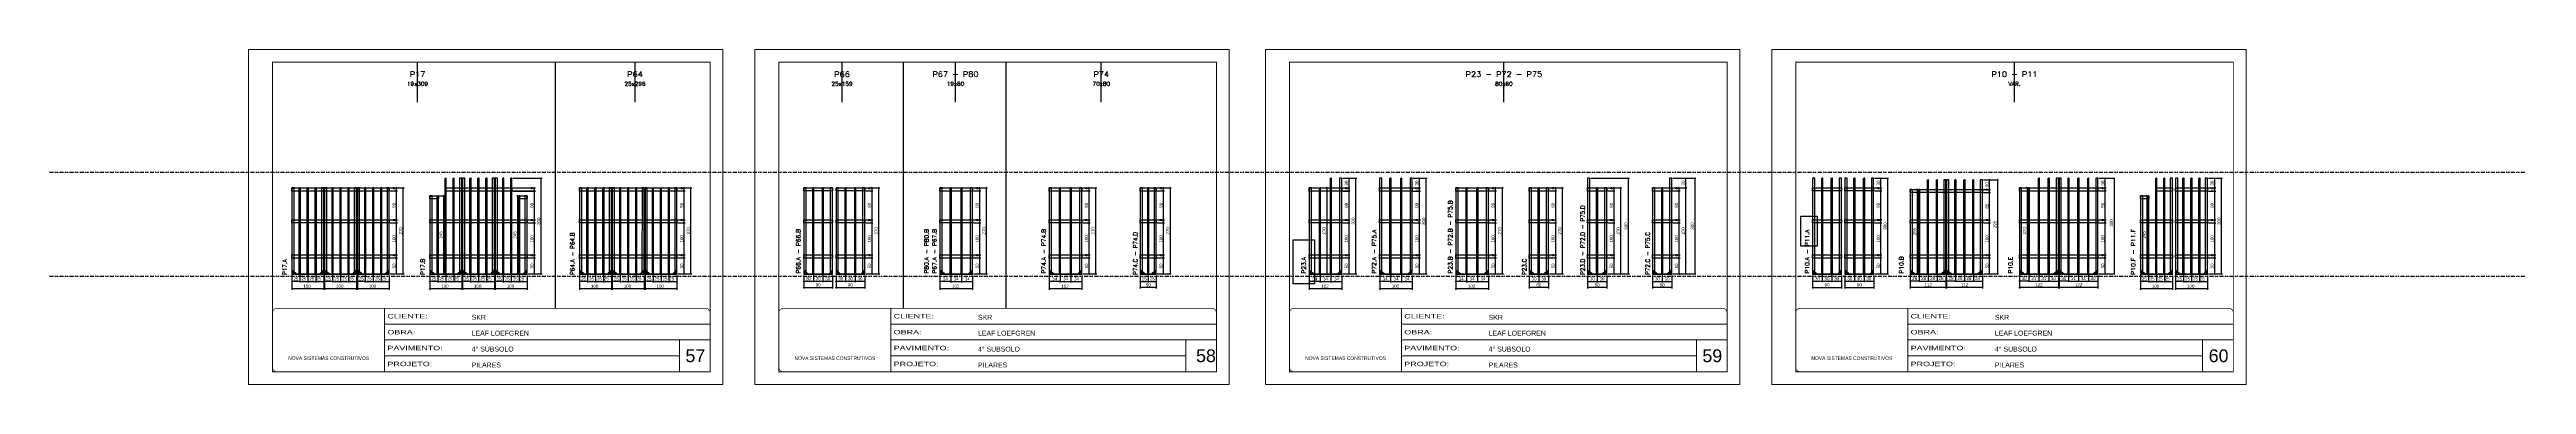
# Model space of a CAD drawing. Header units: millimetres. Extents: x 13777 to 27878, y -21631 to 6985.
# Drawn here: x 13777 to 21531, y -10145 to -9095 of the extents above; entities that cross this region are included whole.
import ezdxf
from ezdxf.enums import TextEntityAlignment as Align

# ---------------------------------------------------------------- set-up
doc = ezdxf.new("R2010")
doc.units = ezdxf.units.MM
for name, pattern in [('CONTINUO', [0]), ('DASHED', [0.75, 0.5, -0.25]), ('DIVIDE2', [0.625, 0.25, -0.125, 0, -0.125, 0, -0.125]), ('HIDDEN', [0.375, 0.25, -0.125])]:
    doc.linetypes.add(name, pattern=pattern)
doc.layers.add('00-FELIPE', color=6, linetype='Continuous', plot=False)
for name, color, linetype, lineweight in [('CARIMBO', 255, 'Continuous', 9), ('Folhas', 255, 'Continuous', 9), ('Madeira', 126, 'Continuous', 18), ('Sarr 2.2x7', 40, 'Continuous', 9), ('SARRAFO DE PRESSAO', 251, 'DASHED', 9), ('Texto Seção', 7, 'Continuous', 15)]:
    doc.layers.add(name, color=color, linetype=linetype, lineweight=lineweight)
for name, color, linetype in [('COTA', 241, 'Continuous'), ('Nível', 160, 'Continuous'), ('SARR_2.2x10', 60, 'Continuous'), ('SARR_3.5x7', 81, 'Continuous'), ('SARR_7x7', 40, 'Continuous'), ('Texto de Titulo', 7, 'Continuous'), ('Texto Nível', 251, 'Continuous'), ('Texto Qtd Sarr', 242, 'Continuous')]:
    doc.layers.add(name, color=color, linetype=linetype)
doc.styles.add('ARIAL', font='arial.ttf')
doc.styles.add('COTA TECNICA', font='techl___.ttf', dxfattribs={"height": 10})
doc.styles.add('REGUA-120', font='ROMANS.shx', dxfattribs={"height": 15})
doc.styles.add('ROMANS', font='romans.shx')
doc.styles.add('Tecnologia', font='')
doc.styles.get('Tecnologia').set_extended_font_data('Forgotten Futurist')
doc.dimstyles.new('PAINEL', dxfattribs={"dimtxt": 10, "dimasz": 3, "dimexe": 3, "dimexo": 3, "dimgap": 3, "dimtad": 1, "dimdec": 1, "dimzin": 12, "dimdsep": 46, "dimtxsty": 'COTA TECNICA', "dimblk1": 'OBLIQUE', "dimblk2": 'OBLIQUE', "dimsah": 1, "dimcen": 0.9, "dimclrd": 4, "dimclre": 4, "dimclrt": 240, "dimadec": 1, "dimazin": 3, "dimtfac": 1, "dimtdec": 1, "dimtmove": 0, "dimatfit": 3, "dimfxl": 1, "dimtolj": 1, "dimtzin": 12, "dimarcsym": 0})

# ---------------------------------------------------------------- blocks, each defined once
blk = doc.blocks.new('9999999999')
at = {"color": 30, "linetype": 'CONTINUO'}
for p, q in [((98564.6, 34230.2), (98564.6, 34429.4)), ((98564.6, 34379.6), (99584, 34379.6)), ((98564.6, 34329.8), (99488, 34329.8)), ((98564.6, 34280), (99488, 34280)), ((99584, 34329.8), (99488, 34329.8)), ((99488, 34329.8), (99488, 34230.2))]:
    blk.add_line(p, q, dxfattribs=at)
at = {"color": 30, "linetype": 'CONTINUO', "const_width": 2}
blk.add_lwpolyline([(99584, 34230.2), (99584, 34414.4, 0.414214), (99569, 34429.4), (98229, 34429.4, 0.414214), (98214, 34414.4), (98214, 34245.2, 0.414214), (98229, 34230.2), (99584, 34230.2)], format="xyb", dxfattribs=at)
at = {"layer": 'Folhas'}
blk.add_lwpolyline([(98139, 34190.2), (99624, 34190.2), (99624, 35240.2), (98139, 35240.2)], close=True, dxfattribs=at)
at = {"layer": 'Folhas', "color": 30, "const_width": 3}
blk.add_lwpolyline([(98214, 34230.2), (99584, 34230.2), (99584, 35200.2), (98214, 35200.2)], close=True, dxfattribs=at)
at = {"color": 7, "linetype": 'Continuous', "ltscale": 5, "style": 'ARIAL'}
for s, height, p in [('SKR', 15.48, (98837.7, 34393.1)), ('LEAF LOEFGREN', 15.483, (98837.7, 34343.3)), ('NOVA SISTEMAS CONSTRUTIVOS', 11.059, (98263.2, 34267.2)), ('4° SUBSOLO', 15.48, (98837.7, 34293.5)), ('PILARES', 15.48, (98837.7, 34243.7))]:
    blk.add_text(s, height=height, dxfattribs=at).set_placement(p)
at = {"layer": 'Folhas', "color": 7, "style": 'Tecnologia', "width": 1.5}
for s, p in [('OBRA:', (98573.7, 34347.3)), ('CLIENTE:', (98573.7, 34397.2)), ('PAVIMENTO:', (98573.7, 34297.5)), ('PROJETO:', (98573.7, 34247.7))]:
    blk.add_text(s, height=14, dxfattribs=at).set_placement(p)
blk = doc.blocks.new('titulo1')
at = {"layer": 'Defpoints', "color": 252, "linetype": 'HIDDEN', "ltscale": 2}
blk.add_line((0, 0), (0, 125), dxfattribs=at)
at = {"layer": 'Defpoints', "style": 'ROMANS', "oblique": 15}
blk.add_attdef('FOLHA', text='', height=10, dxfattribs=at).set_placement((0, 15.6), align=Align.MIDDLE_CENTER)
at = {"layer": 'Texto Qtd Sarr', "color": 3, "style": 'ROMANS', "oblique": 15}
for tag, height, p in [('TITULO', 17, (0, 71.4)), ('SEÇÃO', 12, (0, 41.5))]:
    blk.add_attdef(tag, text='', height=height, dxfattribs=at).set_placement(p, align=Align.MIDDLE_CENTER)
blk = doc.blocks.new('_Oblique')
at = {"color": 0, "linetype": 'ByBlock', "lineweight": -2}
blk.add_line((-0.5, -0.5), (0.5, 0.5), dxfattribs=at)
blk = doc.blocks.new('*D2441')
at = {"layer": 'COTA', "color": 4, "lineweight": -2, "transparency": 16777216}
for p, q in [((14740.7, -9817), (14740.7, -9848.2)), ((14840.7, -9845.2), (14740.7, -9845.2)), ((14840.7, -9817), (14840.7, -9848.2))]:
    blk.add_line(p, q, dxfattribs=at)
at = {"layer": 'Defpoints', "color": 0, "transparency": 16777216}
for p in [(14740.7, -9814), (14740.7, -9845.2), (14840.7, -9814)]:
    blk.add_point(p, dxfattribs=at)
at = {"layer": 'COTA', "color": 4, "lineweight": -2, "transparency": 16777216, "xscale": 3, "yscale": 3, "zscale": 3, "rotation": 180}
blk.add_blockref('_Oblique', (14740.7, -9845.2), dxfattribs=at)
at = {"layer": 'COTA', "color": 4, "lineweight": -2, "transparency": 16777216, "xscale": 3, "yscale": 3, "zscale": 3}
blk.add_blockref('_Oblique', (14840.7, -9845.2), dxfattribs=at)
at = {"layer": 'COTA', "color": 240, "transparency": 16777216, "insert": (14788.2, -9837.1), "char_height": 10, "attachment_point": 5, "style": 'COTA TECNICA'}
blk.add_mtext('\\A1;100', dxfattribs=at)
blk = doc.blocks.new('*D2442')
at = {"layer": 'COTA', "color": 4, "lineweight": -2, "transparency": 16777216}
for p, q in [((14740.7, -9801.8), (14740.7, -9825.5)), ((14765.7, -9822.5), (14740.7, -9822.5)), ((14765.7, -9801.8), (14765.7, -9825.5))]:
    blk.add_line(p, q, dxfattribs=at)
at = {"layer": 'Defpoints', "color": 0, "transparency": 16777216}
for p in [(14740.7, -9798.8), (14740.7, -9822.5), (14765.7, -9798.8)]:
    blk.add_point(p, dxfattribs=at)
at = {"layer": 'COTA', "color": 4, "lineweight": -2, "transparency": 16777216, "xscale": 3, "yscale": 3, "zscale": 3, "rotation": 180}
blk.add_blockref('_Oblique', (14740.7, -9822.5), dxfattribs=at)
at = {"layer": 'COTA', "color": 4, "lineweight": -2, "transparency": 16777216, "xscale": 3, "yscale": 3, "zscale": 3}
blk.add_blockref('_Oblique', (14765.7, -9822.5), dxfattribs=at)
at = {"layer": 'COTA', "color": 240, "transparency": 16777216, "insert": (14753.2, -9814.4), "char_height": 10, "attachment_point": 5, "style": 'COTA TECNICA'}
blk.add_mtext('\\A1;25', dxfattribs=at)
blk = doc.blocks.new('*D2443')
at = {"layer": 'COTA', "color": 4, "lineweight": -2, "transparency": 16777216}
for p, q in [((14815.7, -9801.8), (14815.7, -9825.5)), ((14815.7, -9822.5), (14840.7, -9822.5)), ((14840.7, -9804), (14840.7, -9825.5))]:
    blk.add_line(p, q, dxfattribs=at)
at = {"layer": 'Defpoints', "color": 0, "transparency": 16777216}
for p in [(14815.7, -9798.8), (14840.7, -9801), (14840.7, -9822.5)]:
    blk.add_point(p, dxfattribs=at)
at = {"layer": 'COTA', "color": 4, "lineweight": -2, "transparency": 16777216, "xscale": 3, "yscale": 3, "zscale": 3, "rotation": 180}
blk.add_blockref('_Oblique', (14815.7, -9822.5), dxfattribs=at)
at = {"layer": 'COTA', "color": 4, "lineweight": -2, "transparency": 16777216, "xscale": 3, "yscale": 3, "zscale": 3}
blk.add_blockref('_Oblique', (14840.7, -9822.5), dxfattribs=at)
at = {"layer": 'COTA', "color": 240, "transparency": 16777216, "insert": (14824.2, -9814.4), "char_height": 10, "attachment_point": 5, "style": 'COTA TECNICA'}
blk.add_mtext('\\A1;25', dxfattribs=at)
blk = doc.blocks.new('*D2444')
at = {"layer": 'COTA', "color": 4, "lineweight": -2, "transparency": 16777216}
for p, q in [((14765.7, -9801.8), (14765.7, -9825.5)), ((14765.7, -9822.5), (14790.7, -9822.5)), ((14790.7, -9801.8), (14790.7, -9825.5))]:
    blk.add_line(p, q, dxfattribs=at)
at = {"layer": 'Defpoints', "color": 0, "transparency": 16777216}
for p in [(14765.7, -9798.8), (14790.7, -9798.8), (14790.7, -9822.5)]:
    blk.add_point(p, dxfattribs=at)
at = {"layer": 'COTA', "color": 4, "lineweight": -2, "transparency": 16777216, "xscale": 3, "yscale": 3, "zscale": 3, "rotation": 180}
blk.add_blockref('_Oblique', (14765.7, -9822.5), dxfattribs=at)
at = {"layer": 'COTA', "color": 4, "lineweight": -2, "transparency": 16777216, "xscale": 3, "yscale": 3, "zscale": 3}
blk.add_blockref('_Oblique', (14790.7, -9822.5), dxfattribs=at)
at = {"layer": 'COTA', "color": 240, "transparency": 16777216, "insert": (14778.2, -9814.4), "char_height": 10, "attachment_point": 5, "style": 'COTA TECNICA'}
blk.add_mtext('\\A1;25', dxfattribs=at)
blk = doc.blocks.new('*D2445')
at = {"layer": 'COTA', "color": 4, "lineweight": -2, "transparency": 16777216}
for p, q in [((14843.7, -9748.8), (14866.4, -9748.8)), ((14863.4, -9798.8), (14863.4, -9748.8)), ((14843.7, -9798.8), (14866.4, -9798.8))]:
    blk.add_line(p, q, dxfattribs=at)
at = {"layer": 'Defpoints', "color": 0, "transparency": 16777216}
for p in [(14840.7, -9748.8), (14863.4, -9748.8), (14840.7, -9798.8)]:
    blk.add_point(p, dxfattribs=at)
at = {"layer": 'COTA', "color": 4, "lineweight": -2, "transparency": 16777216, "xscale": 3, "yscale": 3, "zscale": 3}
for p, rotation in [((14863.4, -9748.8), 90), ((14863.4, -9798.8), 270)]:
    blk.add_blockref('_Oblique', p, dxfattribs=dict(at, rotation=rotation))
at = {"layer": 'COTA', "color": 240, "transparency": 16777216, "insert": (14855.3, -9773.8), "char_height": 10, "attachment_point": 5, "rotation": 90, "style": 'COTA TECNICA'}
blk.add_mtext('\\A1;50', dxfattribs=at)
blk = doc.blocks.new('*D2446')
at = {"layer": 'COTA', "color": 4, "lineweight": -2, "transparency": 16777216}
for p, q in [((14790.7, -9801.8), (14790.7, -9825.5)), ((14790.7, -9822.5), (14815.7, -9822.5)), ((14815.7, -9801.8), (14815.7, -9825.5))]:
    blk.add_line(p, q, dxfattribs=at)
at = {"layer": 'Defpoints', "color": 0, "transparency": 16777216}
for p in [(14790.7, -9798.8), (14815.7, -9798.8), (14815.7, -9822.5)]:
    blk.add_point(p, dxfattribs=at)
at = {"layer": 'COTA', "color": 4, "lineweight": -2, "transparency": 16777216, "xscale": 3, "yscale": 3, "zscale": 3, "rotation": 180}
blk.add_blockref('_Oblique', (14790.7, -9822.5), dxfattribs=at)
at = {"layer": 'COTA', "color": 4, "lineweight": -2, "transparency": 16777216, "xscale": 3, "yscale": 3, "zscale": 3}
blk.add_blockref('_Oblique', (14815.7, -9822.5), dxfattribs=at)
at = {"layer": 'COTA', "color": 240, "transparency": 16777216, "insert": (14803.2, -9814.4), "char_height": 10, "attachment_point": 5, "style": 'COTA TECNICA'}
blk.add_mtext('\\A1;25', dxfattribs=at)
blk = doc.blocks.new('*D2447')
at = {"layer": 'COTA', "color": 4, "lineweight": -2, "transparency": 16777216}
for p, q in [((14843.7, -9738.8), (14866.4, -9738.8)), ((14843.7, -9748.8), (14866.4, -9748.8)), ((14863.4, -9748.8), (14863.4, -9738.8))]:
    blk.add_line(p, q, dxfattribs=at)
at = {"layer": 'Defpoints', "color": 0, "transparency": 16777216}
for p in [(14840.7, -9738.8), (14840.7, -9748.8), (14863.4, -9738.8)]:
    blk.add_point(p, dxfattribs=at)
at = {"layer": 'COTA', "color": 4, "lineweight": -2, "transparency": 16777216, "xscale": 3, "yscale": 3, "zscale": 3}
for p, rotation in [((14863.4, -9738.8), 90), ((14863.4, -9748.8), 270)]:
    blk.add_blockref('_Oblique', p, dxfattribs=dict(at, rotation=rotation))
at = {"layer": 'COTA', "color": 240, "transparency": 16777216, "insert": (14855.3, -9743.8), "char_height": 10, "attachment_point": 5, "rotation": 90, "style": 'COTA TECNICA'}
blk.add_mtext('\\A1;10', dxfattribs=at)
blk = doc.blocks.new('*D2448')
at = {"layer": 'COTA', "color": 4, "lineweight": -2, "transparency": 16777216}
for p, q in [((14843.7, -9638.8), (14866.4, -9638.8)), ((14863.4, -9738.8), (14863.4, -9638.8)), ((14843.7, -9738.8), (14866.4, -9738.8))]:
    blk.add_line(p, q, dxfattribs=at)
at = {"layer": 'Defpoints', "color": 0, "transparency": 16777216}
for p in [(14840.7, -9638.8), (14863.4, -9638.8), (14840.7, -9738.8)]:
    blk.add_point(p, dxfattribs=at)
at = {"layer": 'COTA', "color": 4, "lineweight": -2, "transparency": 16777216, "xscale": 3, "yscale": 3, "zscale": 3}
for p, rotation in [((14863.4, -9638.8), 90), ((14863.4, -9738.8), 270)]:
    blk.add_blockref('_Oblique', p, dxfattribs=dict(at, rotation=rotation))
at = {"layer": 'COTA', "color": 240, "transparency": 16777216, "insert": (14855.3, -9688.8), "char_height": 10, "attachment_point": 5, "rotation": 90, "style": 'COTA TECNICA'}
blk.add_mtext('\\A1;100', dxfattribs=at)
blk = doc.blocks.new('*D2449')
at = {"layer": 'COTA', "color": 4, "lineweight": -2, "transparency": 16777216}
for p, q in [((14843.7, -9628.8), (14866.4, -9628.8)), ((14843.7, -9638.8), (14866.4, -9638.8)), ((14863.4, -9638.8), (14863.4, -9628.8))]:
    blk.add_line(p, q, dxfattribs=at)
at = {"layer": 'Defpoints', "color": 0, "transparency": 16777216}
for p in [(14840.7, -9628.8), (14840.7, -9638.8), (14863.4, -9628.8)]:
    blk.add_point(p, dxfattribs=at)
at = {"layer": 'COTA', "color": 4, "lineweight": -2, "transparency": 16777216, "xscale": 3, "yscale": 3, "zscale": 3}
for p, rotation in [((14863.4, -9628.8), 90), ((14863.4, -9638.8), 270)]:
    blk.add_blockref('_Oblique', p, dxfattribs=dict(at, rotation=rotation))
at = {"layer": 'COTA', "color": 240, "transparency": 16777216, "insert": (14855.3, -9633.8), "char_height": 10, "attachment_point": 5, "rotation": 90, "style": 'COTA TECNICA'}
blk.add_mtext('\\A1;10', dxfattribs=at)
blk = doc.blocks.new('*D2450')
at = {"layer": 'COTA', "color": 4, "lineweight": -2, "transparency": 16777216}
for p, q in [((14843.7, -9538.8), (14866.4, -9538.8)), ((14863.4, -9628.8), (14863.4, -9538.8)), ((14843.7, -9628.8), (14866.4, -9628.8))]:
    blk.add_line(p, q, dxfattribs=at)
at = {"layer": 'Defpoints', "color": 0, "transparency": 16777216}
for p in [(14840.7, -9538.8), (14863.4, -9538.8), (14840.7, -9628.8)]:
    blk.add_point(p, dxfattribs=at)
at = {"layer": 'COTA', "color": 4, "lineweight": -2, "transparency": 16777216, "xscale": 3, "yscale": 3, "zscale": 3}
for p, rotation in [((14863.4, -9538.8), 90), ((14863.4, -9628.8), 270)]:
    blk.add_blockref('_Oblique', p, dxfattribs=dict(at, rotation=rotation))
at = {"layer": 'COTA', "color": 240, "transparency": 16777216, "insert": (14855.3, -9583.8), "char_height": 10, "attachment_point": 5, "rotation": 90, "style": 'COTA TECNICA'}
blk.add_mtext('\\A1;90', dxfattribs=at)
blk = doc.blocks.new('*D2451')
at = {"layer": 'COTA', "color": 4, "lineweight": -2, "transparency": 16777216}
for p, q in [((14843.7, -9528.8), (14866.4, -9528.8)), ((14863.4, -9538.8), (14863.4, -9528.8)), ((14843.7, -9538.8), (14866.4, -9538.8))]:
    blk.add_line(p, q, dxfattribs=at)
at = {"layer": 'Defpoints', "color": 0, "transparency": 16777216}
for p in [(14840.7, -9528.8), (14863.4, -9528.8), (14840.7, -9538.8)]:
    blk.add_point(p, dxfattribs=at)
at = {"layer": 'COTA', "color": 4, "lineweight": -2, "transparency": 16777216, "xscale": 3, "yscale": 3, "zscale": 3}
for p, rotation in [((14863.4, -9528.8), 90), ((14863.4, -9538.8), 270)]:
    blk.add_blockref('_Oblique', p, dxfattribs=dict(at, rotation=rotation))
at = {"layer": 'COTA', "color": 240, "transparency": 16777216, "insert": (14855.3, -9533.8), "char_height": 10, "attachment_point": 5, "rotation": 90, "style": 'COTA TECNICA'}
blk.add_mtext('\\A1;10', dxfattribs=at)
blk = doc.blocks.new('*D2452')
at = {"layer": 'COTA', "color": 4, "lineweight": -2, "transparency": 16777216}
for p, q in [((14843.7, -9528.9), (14887.6, -9528.9)), ((14884.6, -9798.9), (14884.6, -9528.9)), ((14843.7, -9798.9), (14887.6, -9798.9))]:
    blk.add_line(p, q, dxfattribs=at)
at = {"layer": 'Defpoints', "color": 0, "transparency": 16777216}
for p in [(14840.7, -9528.9), (14884.6, -9528.9), (14840.7, -9798.9)]:
    blk.add_point(p, dxfattribs=at)
at = {"layer": 'COTA', "color": 4, "lineweight": -2, "transparency": 16777216, "xscale": 3, "yscale": 3, "zscale": 3}
for p, rotation in [((14884.6, -9528.9), 90), ((14884.6, -9798.9), 270)]:
    blk.add_blockref('_Oblique', p, dxfattribs=dict(at, rotation=rotation))
at = {"layer": 'COTA', "color": 240, "transparency": 16777216, "insert": (14876.5, -9663.6), "char_height": 10, "attachment_point": 5, "rotation": 90, "style": 'COTA TECNICA'}
blk.add_mtext('\\A1;270', dxfattribs=at)
blk = doc.blocks.new('*D2453')
at = {"layer": 'COTA', "color": 4, "lineweight": -2, "transparency": 16777216}
for p, q in [((14638.2, -9817), (14638.2, -9848.2)), ((14738.2, -9845.2), (14638.2, -9845.2)), ((14738.2, -9817), (14738.2, -9848.2))]:
    blk.add_line(p, q, dxfattribs=at)
at = {"layer": 'Defpoints', "color": 0, "transparency": 16777216}
for p in [(14638.2, -9814), (14638.2, -9845.2), (14738.2, -9814)]:
    blk.add_point(p, dxfattribs=at)
at = {"layer": 'COTA', "color": 4, "lineweight": -2, "transparency": 16777216, "xscale": 3, "yscale": 3, "zscale": 3, "rotation": 180}
blk.add_blockref('_Oblique', (14638.2, -9845.2), dxfattribs=at)
at = {"layer": 'COTA', "color": 4, "lineweight": -2, "transparency": 16777216, "xscale": 3, "yscale": 3, "zscale": 3}
blk.add_blockref('_Oblique', (14738.2, -9845.2), dxfattribs=at)
at = {"layer": 'COTA', "color": 240, "transparency": 16777216, "insert": (14685.7, -9837.1), "char_height": 10, "attachment_point": 5, "style": 'COTA TECNICA'}
blk.add_mtext('\\A1;100', dxfattribs=at)
blk = doc.blocks.new('*D2454')
at = {"layer": 'COTA', "color": 4, "lineweight": -2, "transparency": 16777216}
for p, q in [((14638.2, -9801.8), (14638.2, -9825.5)), ((14663.2, -9822.5), (14638.2, -9822.5)), ((14663.2, -9801.8), (14663.2, -9825.5))]:
    blk.add_line(p, q, dxfattribs=at)
at = {"layer": 'Defpoints', "color": 0, "transparency": 16777216}
for p in [(14638.2, -9798.8), (14638.2, -9822.5), (14663.2, -9798.8)]:
    blk.add_point(p, dxfattribs=at)
at = {"layer": 'COTA', "color": 4, "lineweight": -2, "transparency": 16777216, "xscale": 3, "yscale": 3, "zscale": 3, "rotation": 180}
blk.add_blockref('_Oblique', (14638.2, -9822.5), dxfattribs=at)
at = {"layer": 'COTA', "color": 4, "lineweight": -2, "transparency": 16777216, "xscale": 3, "yscale": 3, "zscale": 3}
blk.add_blockref('_Oblique', (14663.2, -9822.5), dxfattribs=at)
at = {"layer": 'COTA', "color": 240, "transparency": 16777216, "insert": (14650.7, -9814.4), "char_height": 10, "attachment_point": 5, "style": 'COTA TECNICA'}
blk.add_mtext('\\A1;25', dxfattribs=at)
blk = doc.blocks.new('*D2455')
at = {"layer": 'COTA', "color": 4, "lineweight": -2, "transparency": 16777216}
for p, q in [((14713.2, -9801.8), (14713.2, -9825.5)), ((14713.2, -9822.5), (14738.2, -9822.5)), ((14738.2, -9804), (14738.2, -9825.5))]:
    blk.add_line(p, q, dxfattribs=at)
at = {"layer": 'Defpoints', "color": 0, "transparency": 16777216}
for p in [(14713.2, -9798.8), (14738.2, -9801), (14738.2, -9822.5)]:
    blk.add_point(p, dxfattribs=at)
at = {"layer": 'COTA', "color": 4, "lineweight": -2, "transparency": 16777216, "xscale": 3, "yscale": 3, "zscale": 3, "rotation": 180}
blk.add_blockref('_Oblique', (14713.2, -9822.5), dxfattribs=at)
at = {"layer": 'COTA', "color": 4, "lineweight": -2, "transparency": 16777216, "xscale": 3, "yscale": 3, "zscale": 3}
blk.add_blockref('_Oblique', (14738.2, -9822.5), dxfattribs=at)
at = {"layer": 'COTA', "color": 240, "transparency": 16777216, "insert": (14721.7, -9814.4), "char_height": 10, "attachment_point": 5, "style": 'COTA TECNICA'}
blk.add_mtext('\\A1;25', dxfattribs=at)
blk = doc.blocks.new('*D2456')
at = {"layer": 'COTA', "color": 4, "lineweight": -2, "transparency": 16777216}
for p, q in [((14663.2, -9801.8), (14663.2, -9825.5)), ((14663.2, -9822.5), (14688.2, -9822.5)), ((14688.2, -9801.8), (14688.2, -9825.5))]:
    blk.add_line(p, q, dxfattribs=at)
at = {"layer": 'Defpoints', "color": 0, "transparency": 16777216}
for p in [(14663.2, -9798.8), (14688.2, -9798.8), (14688.2, -9822.5)]:
    blk.add_point(p, dxfattribs=at)
at = {"layer": 'COTA', "color": 4, "lineweight": -2, "transparency": 16777216, "xscale": 3, "yscale": 3, "zscale": 3, "rotation": 180}
blk.add_blockref('_Oblique', (14663.2, -9822.5), dxfattribs=at)
at = {"layer": 'COTA', "color": 4, "lineweight": -2, "transparency": 16777216, "xscale": 3, "yscale": 3, "zscale": 3}
blk.add_blockref('_Oblique', (14688.2, -9822.5), dxfattribs=at)
at = {"layer": 'COTA', "color": 240, "transparency": 16777216, "insert": (14675.7, -9814.4), "char_height": 10, "attachment_point": 5, "style": 'COTA TECNICA'}
blk.add_mtext('\\A1;25', dxfattribs=at)
blk = doc.blocks.new('*D2457')
at = {"layer": 'COTA', "color": 4, "lineweight": -2, "transparency": 16777216}
for p, q in [((14688.2, -9801.8), (14688.2, -9825.5)), ((14688.2, -9822.5), (14713.2, -9822.5)), ((14713.2, -9801.8), (14713.2, -9825.5))]:
    blk.add_line(p, q, dxfattribs=at)
at = {"layer": 'Defpoints', "color": 0, "transparency": 16777216}
for p in [(14688.2, -9798.8), (14713.2, -9798.8), (14713.2, -9822.5)]:
    blk.add_point(p, dxfattribs=at)
at = {"layer": 'COTA', "color": 4, "lineweight": -2, "transparency": 16777216, "xscale": 3, "yscale": 3, "zscale": 3, "rotation": 180}
blk.add_blockref('_Oblique', (14688.2, -9822.5), dxfattribs=at)
at = {"layer": 'COTA', "color": 4, "lineweight": -2, "transparency": 16777216, "xscale": 3, "yscale": 3, "zscale": 3}
blk.add_blockref('_Oblique', (14713.2, -9822.5), dxfattribs=at)
at = {"layer": 'COTA', "color": 240, "transparency": 16777216, "insert": (14700.7, -9814.4), "char_height": 10, "attachment_point": 5, "style": 'COTA TECNICA'}
blk.add_mtext('\\A1;25', dxfattribs=at)
blk = doc.blocks.new('*D2458')
at = {"layer": 'COTA', "color": 4, "lineweight": -2, "transparency": 16777216}
for p, q in [((14535.7, -9817), (14535.7, -9848.2)), ((14635.7, -9845.2), (14535.7, -9845.2)), ((14635.7, -9817), (14635.7, -9848.2))]:
    blk.add_line(p, q, dxfattribs=at)
at = {"layer": 'Defpoints', "color": 0, "transparency": 16777216}
for p in [(14535.7, -9814), (14535.7, -9845.2), (14635.7, -9814)]:
    blk.add_point(p, dxfattribs=at)
at = {"layer": 'COTA', "color": 4, "lineweight": -2, "transparency": 16777216, "xscale": 3, "yscale": 3, "zscale": 3, "rotation": 180}
blk.add_blockref('_Oblique', (14535.7, -9845.2), dxfattribs=at)
at = {"layer": 'COTA', "color": 4, "lineweight": -2, "transparency": 16777216, "xscale": 3, "yscale": 3, "zscale": 3}
blk.add_blockref('_Oblique', (14635.7, -9845.2), dxfattribs=at)
at = {"layer": 'COTA', "color": 240, "transparency": 16777216, "insert": (14583.2, -9837.1), "char_height": 10, "attachment_point": 5, "style": 'COTA TECNICA'}
blk.add_mtext('\\A1;100', dxfattribs=at)
blk = doc.blocks.new('*D2459')
at = {"layer": 'COTA', "color": 4, "lineweight": -2, "transparency": 16777216}
for p, q in [((14535.7, -9801.8), (14535.7, -9825.5)), ((14560.7, -9822.5), (14535.7, -9822.5)), ((14560.7, -9801.8), (14560.7, -9825.5))]:
    blk.add_line(p, q, dxfattribs=at)
at = {"layer": 'Defpoints', "color": 0, "transparency": 16777216}
for p in [(14535.7, -9798.8), (14535.7, -9822.5), (14560.7, -9798.8)]:
    blk.add_point(p, dxfattribs=at)
at = {"layer": 'COTA', "color": 4, "lineweight": -2, "transparency": 16777216, "xscale": 3, "yscale": 3, "zscale": 3, "rotation": 180}
blk.add_blockref('_Oblique', (14535.7, -9822.5), dxfattribs=at)
at = {"layer": 'COTA', "color": 4, "lineweight": -2, "transparency": 16777216, "xscale": 3, "yscale": 3, "zscale": 3}
blk.add_blockref('_Oblique', (14560.7, -9822.5), dxfattribs=at)
at = {"layer": 'COTA', "color": 240, "transparency": 16777216, "insert": (14548.2, -9814.4), "char_height": 10, "attachment_point": 5, "style": 'COTA TECNICA'}
blk.add_mtext('\\A1;25', dxfattribs=at)
blk = doc.blocks.new('*D2460')
at = {"layer": 'COTA', "color": 4, "lineweight": -2, "transparency": 16777216}
for p, q in [((14610.7, -9801.8), (14610.7, -9825.5)), ((14610.7, -9822.5), (14635.7, -9822.5)), ((14635.7, -9804), (14635.7, -9825.5))]:
    blk.add_line(p, q, dxfattribs=at)
at = {"layer": 'Defpoints', "color": 0, "transparency": 16777216}
for p in [(14610.7, -9798.8), (14635.7, -9801), (14635.7, -9822.5)]:
    blk.add_point(p, dxfattribs=at)
at = {"layer": 'COTA', "color": 4, "lineweight": -2, "transparency": 16777216, "xscale": 3, "yscale": 3, "zscale": 3, "rotation": 180}
blk.add_blockref('_Oblique', (14610.7, -9822.5), dxfattribs=at)
at = {"layer": 'COTA', "color": 4, "lineweight": -2, "transparency": 16777216, "xscale": 3, "yscale": 3, "zscale": 3}
blk.add_blockref('_Oblique', (14635.7, -9822.5), dxfattribs=at)
at = {"layer": 'COTA', "color": 240, "transparency": 16777216, "insert": (14619.2, -9814.4), "char_height": 10, "attachment_point": 5, "style": 'COTA TECNICA'}
blk.add_mtext('\\A1;25', dxfattribs=at)
blk = doc.blocks.new('*D2461')
at = {"layer": 'COTA', "color": 4, "lineweight": -2, "transparency": 16777216}
for p, q in [((14560.7, -9801.8), (14560.7, -9825.5)), ((14560.7, -9822.5), (14585.7, -9822.5)), ((14585.7, -9801.8), (14585.7, -9825.5))]:
    blk.add_line(p, q, dxfattribs=at)
at = {"layer": 'Defpoints', "color": 0, "transparency": 16777216}
for p in [(14560.7, -9798.8), (14585.7, -9798.8), (14585.7, -9822.5)]:
    blk.add_point(p, dxfattribs=at)
at = {"layer": 'COTA', "color": 4, "lineweight": -2, "transparency": 16777216, "xscale": 3, "yscale": 3, "zscale": 3, "rotation": 180}
blk.add_blockref('_Oblique', (14560.7, -9822.5), dxfattribs=at)
at = {"layer": 'COTA', "color": 4, "lineweight": -2, "transparency": 16777216, "xscale": 3, "yscale": 3, "zscale": 3}
blk.add_blockref('_Oblique', (14585.7, -9822.5), dxfattribs=at)
at = {"layer": 'COTA', "color": 240, "transparency": 16777216, "insert": (14573.2, -9814.4), "char_height": 10, "attachment_point": 5, "style": 'COTA TECNICA'}
blk.add_mtext('\\A1;25', dxfattribs=at)
blk = doc.blocks.new('*D2462')
at = {"layer": 'COTA', "color": 4, "lineweight": -2, "transparency": 16777216}
for p, q in [((14585.7, -9801.8), (14585.7, -9825.5)), ((14585.7, -9822.5), (14610.7, -9822.5)), ((14610.7, -9801.8), (14610.7, -9825.5))]:
    blk.add_line(p, q, dxfattribs=at)
at = {"layer": 'Defpoints', "color": 0, "transparency": 16777216}
for p in [(14585.7, -9798.8), (14610.7, -9798.8), (14610.7, -9822.5)]:
    blk.add_point(p, dxfattribs=at)
at = {"layer": 'COTA', "color": 4, "lineweight": -2, "transparency": 16777216, "xscale": 3, "yscale": 3, "zscale": 3, "rotation": 180}
blk.add_blockref('_Oblique', (14585.7, -9822.5), dxfattribs=at)
at = {"layer": 'COTA', "color": 4, "lineweight": -2, "transparency": 16777216, "xscale": 3, "yscale": 3, "zscale": 3}
blk.add_blockref('_Oblique', (14610.7, -9822.5), dxfattribs=at)
at = {"layer": 'COTA', "color": 240, "transparency": 16777216, "insert": (14598.2, -9814.4), "char_height": 10, "attachment_point": 5, "style": 'COTA TECNICA'}
blk.add_mtext('\\A1;25', dxfattribs=at)
blk = doc.blocks.new('*D2463')
at = {"layer": 'COTA', "color": 4, "lineweight": -2, "transparency": 16777216}
for p, q in [((15172.5, -9817), (15172.5, -9848.2)), ((15272.5, -9845.2), (15172.5, -9845.2)), ((15272.5, -9817), (15272.5, -9848.2))]:
    blk.add_line(p, q, dxfattribs=at)
at = {"layer": 'Defpoints', "color": 0, "transparency": 16777216}
for p in [(15172.5, -9814), (15172.5, -9845.2), (15272.5, -9814)]:
    blk.add_point(p, dxfattribs=at)
at = {"layer": 'COTA', "color": 4, "lineweight": -2, "transparency": 16777216, "xscale": 3, "yscale": 3, "zscale": 3, "rotation": 180}
blk.add_blockref('_Oblique', (15172.5, -9845.2), dxfattribs=at)
at = {"layer": 'COTA', "color": 4, "lineweight": -2, "transparency": 16777216, "xscale": 3, "yscale": 3, "zscale": 3}
blk.add_blockref('_Oblique', (15272.5, -9845.2), dxfattribs=at)
at = {"layer": 'COTA', "color": 240, "transparency": 16777216, "insert": (15220, -9837.1), "char_height": 10, "attachment_point": 5, "style": 'COTA TECNICA'}
blk.add_mtext('\\A1;100', dxfattribs=at)
blk = doc.blocks.new('*D2464')
at = {"layer": 'COTA', "color": 4, "lineweight": -2, "transparency": 16777216}
for p, q in [((15172.5, -9801.8), (15172.5, -9825.5)), ((15197.5, -9822.5), (15172.5, -9822.5)), ((15197.5, -9801.8), (15197.5, -9825.5))]:
    blk.add_line(p, q, dxfattribs=at)
at = {"layer": 'Defpoints', "color": 0, "transparency": 16777216}
for p in [(15172.5, -9798.8), (15172.5, -9822.5), (15197.5, -9798.8)]:
    blk.add_point(p, dxfattribs=at)
at = {"layer": 'COTA', "color": 4, "lineweight": -2, "transparency": 16777216, "xscale": 3, "yscale": 3, "zscale": 3, "rotation": 180}
blk.add_blockref('_Oblique', (15172.5, -9822.5), dxfattribs=at)
at = {"layer": 'COTA', "color": 4, "lineweight": -2, "transparency": 16777216, "xscale": 3, "yscale": 3, "zscale": 3}
blk.add_blockref('_Oblique', (15197.5, -9822.5), dxfattribs=at)
at = {"layer": 'COTA', "color": 240, "transparency": 16777216, "insert": (15185, -9814.4), "char_height": 10, "attachment_point": 5, "style": 'COTA TECNICA'}
blk.add_mtext('\\A1;25', dxfattribs=at)
blk = doc.blocks.new('*D2465')
at = {"layer": 'COTA', "color": 4, "lineweight": -2, "transparency": 16777216}
for p, q in [((15247.5, -9801.8), (15247.5, -9825.5)), ((15247.5, -9822.5), (15272.5, -9822.5)), ((15272.5, -9804), (15272.5, -9825.5))]:
    blk.add_line(p, q, dxfattribs=at)
at = {"layer": 'Defpoints', "color": 0, "transparency": 16777216}
for p in [(15247.5, -9798.8), (15272.5, -9801), (15272.5, -9822.5)]:
    blk.add_point(p, dxfattribs=at)
at = {"layer": 'COTA', "color": 4, "lineweight": -2, "transparency": 16777216, "xscale": 3, "yscale": 3, "zscale": 3, "rotation": 180}
blk.add_blockref('_Oblique', (15247.5, -9822.5), dxfattribs=at)
at = {"layer": 'COTA', "color": 4, "lineweight": -2, "transparency": 16777216, "xscale": 3, "yscale": 3, "zscale": 3}
blk.add_blockref('_Oblique', (15272.5, -9822.5), dxfattribs=at)
at = {"layer": 'COTA', "color": 240, "transparency": 16777216, "insert": (15256, -9814.4), "char_height": 10, "attachment_point": 5, "style": 'COTA TECNICA'}
blk.add_mtext('\\A1;25', dxfattribs=at)
blk = doc.blocks.new('*D2466')
at = {"layer": 'COTA', "color": 4, "lineweight": -2, "transparency": 16777216}
for p, q in [((15197.5, -9801.8), (15197.5, -9825.5)), ((15197.5, -9822.5), (15222.5, -9822.5)), ((15222.5, -9801.8), (15222.5, -9825.5))]:
    blk.add_line(p, q, dxfattribs=at)
at = {"layer": 'Defpoints', "color": 0, "transparency": 16777216}
for p in [(15197.5, -9798.8), (15222.5, -9798.8), (15222.5, -9822.5)]:
    blk.add_point(p, dxfattribs=at)
at = {"layer": 'COTA', "color": 4, "lineweight": -2, "transparency": 16777216, "xscale": 3, "yscale": 3, "zscale": 3, "rotation": 180}
blk.add_blockref('_Oblique', (15197.5, -9822.5), dxfattribs=at)
at = {"layer": 'COTA', "color": 4, "lineweight": -2, "transparency": 16777216, "xscale": 3, "yscale": 3, "zscale": 3}
blk.add_blockref('_Oblique', (15222.5, -9822.5), dxfattribs=at)
at = {"layer": 'COTA', "color": 240, "transparency": 16777216, "insert": (15210, -9814.4), "char_height": 10, "attachment_point": 5, "style": 'COTA TECNICA'}
blk.add_mtext('\\A1;25', dxfattribs=at)
blk = doc.blocks.new('*D2467')
at = {"layer": 'COTA', "color": 4, "lineweight": -2, "transparency": 16777216}
for p, q in [((15275.5, -9748.8), (15298.2, -9748.8)), ((15295.2, -9798.8), (15295.2, -9748.8)), ((15275.5, -9798.8), (15298.2, -9798.8))]:
    blk.add_line(p, q, dxfattribs=at)
at = {"layer": 'Defpoints', "color": 0, "transparency": 16777216}
for p in [(15272.5, -9748.8), (15295.2, -9748.8), (15272.5, -9798.8)]:
    blk.add_point(p, dxfattribs=at)
at = {"layer": 'COTA', "color": 4, "lineweight": -2, "transparency": 16777216, "xscale": 3, "yscale": 3, "zscale": 3}
for p, rotation in [((15295.2, -9748.8), 90), ((15295.2, -9798.8), 270)]:
    blk.add_blockref('_Oblique', p, dxfattribs=dict(at, rotation=rotation))
at = {"layer": 'COTA', "color": 240, "transparency": 16777216, "insert": (15287.1, -9773.8), "char_height": 10, "attachment_point": 5, "rotation": 90, "style": 'COTA TECNICA'}
blk.add_mtext('\\A1;50', dxfattribs=at)
blk = doc.blocks.new('*D2468')
at = {"layer": 'COTA', "color": 4, "lineweight": -2, "transparency": 16777216}
for p, q in [((15222.5, -9801.8), (15222.5, -9825.5)), ((15222.5, -9822.5), (15247.5, -9822.5)), ((15247.5, -9801.8), (15247.5, -9825.5))]:
    blk.add_line(p, q, dxfattribs=at)
at = {"layer": 'Defpoints', "color": 0, "transparency": 16777216}
for p in [(15222.5, -9798.8), (15247.5, -9798.8), (15247.5, -9822.5)]:
    blk.add_point(p, dxfattribs=at)
at = {"layer": 'COTA', "color": 4, "lineweight": -2, "transparency": 16777216, "xscale": 3, "yscale": 3, "zscale": 3, "rotation": 180}
blk.add_blockref('_Oblique', (15222.5, -9822.5), dxfattribs=at)
at = {"layer": 'COTA', "color": 4, "lineweight": -2, "transparency": 16777216, "xscale": 3, "yscale": 3, "zscale": 3}
blk.add_blockref('_Oblique', (15247.5, -9822.5), dxfattribs=at)
at = {"layer": 'COTA', "color": 240, "transparency": 16777216, "insert": (15235, -9814.4), "char_height": 10, "attachment_point": 5, "style": 'COTA TECNICA'}
blk.add_mtext('\\A1;25', dxfattribs=at)
blk = doc.blocks.new('*D2469')
at = {"layer": 'COTA', "color": 4, "lineweight": -2, "transparency": 16777216}
for p, q in [((15275.5, -9738.8), (15298.2, -9738.8)), ((15275.5, -9748.8), (15298.2, -9748.8)), ((15295.2, -9748.8), (15295.2, -9738.8))]:
    blk.add_line(p, q, dxfattribs=at)
at = {"layer": 'Defpoints', "color": 0, "transparency": 16777216}
for p in [(15272.5, -9738.8), (15272.5, -9748.8), (15295.2, -9738.8)]:
    blk.add_point(p, dxfattribs=at)
at = {"layer": 'COTA', "color": 4, "lineweight": -2, "transparency": 16777216, "xscale": 3, "yscale": 3, "zscale": 3}
for p, rotation in [((15295.2, -9738.8), 90), ((15295.2, -9748.8), 270)]:
    blk.add_blockref('_Oblique', p, dxfattribs=dict(at, rotation=rotation))
at = {"layer": 'COTA', "color": 240, "transparency": 16777216, "insert": (15287.1, -9743.8), "char_height": 10, "attachment_point": 5, "rotation": 90, "style": 'COTA TECNICA'}
blk.add_mtext('\\A1;10', dxfattribs=at)
blk = doc.blocks.new('*D2470')
at = {"layer": 'COTA', "color": 4, "lineweight": -2, "transparency": 16777216}
for p, q in [((15275.5, -9638.8), (15298.2, -9638.8)), ((15295.2, -9738.8), (15295.2, -9638.8)), ((15275.5, -9738.8), (15298.2, -9738.8))]:
    blk.add_line(p, q, dxfattribs=at)
at = {"layer": 'Defpoints', "color": 0, "transparency": 16777216}
for p in [(15272.5, -9638.8), (15295.2, -9638.8), (15272.5, -9738.8)]:
    blk.add_point(p, dxfattribs=at)
at = {"layer": 'COTA', "color": 4, "lineweight": -2, "transparency": 16777216, "xscale": 3, "yscale": 3, "zscale": 3}
for p, rotation in [((15295.2, -9638.8), 90), ((15295.2, -9738.8), 270)]:
    blk.add_blockref('_Oblique', p, dxfattribs=dict(at, rotation=rotation))
at = {"layer": 'COTA', "color": 240, "transparency": 16777216, "insert": (15287.1, -9688.8), "char_height": 10, "attachment_point": 5, "rotation": 90, "style": 'COTA TECNICA'}
blk.add_mtext('\\A1;100', dxfattribs=at)
blk = doc.blocks.new('*D2471')
at = {"layer": 'COTA', "color": 4, "lineweight": -2, "transparency": 16777216}
for p, q in [((15275.5, -9628.8), (15298.2, -9628.8)), ((15275.5, -9638.8), (15298.2, -9638.8)), ((15295.2, -9638.8), (15295.2, -9628.8))]:
    blk.add_line(p, q, dxfattribs=at)
at = {"layer": 'Defpoints', "color": 0, "transparency": 16777216}
for p in [(15272.5, -9628.8), (15272.5, -9638.8), (15295.2, -9628.8)]:
    blk.add_point(p, dxfattribs=at)
at = {"layer": 'COTA', "color": 4, "lineweight": -2, "transparency": 16777216, "xscale": 3, "yscale": 3, "zscale": 3}
for p, rotation in [((15295.2, -9628.8), 90), ((15295.2, -9638.8), 270)]:
    blk.add_blockref('_Oblique', p, dxfattribs=dict(at, rotation=rotation))
at = {"layer": 'COTA', "color": 240, "transparency": 16777216, "insert": (15287.1, -9633.8), "char_height": 10, "attachment_point": 5, "rotation": 90, "style": 'COTA TECNICA'}
blk.add_mtext('\\A1;10', dxfattribs=at)
blk = doc.blocks.new('*D2472')
at = {"layer": 'COTA', "color": 4, "lineweight": -2, "transparency": 16777216}
for p, q in [((15227.3, -9538.9), (15298.2, -9538.9)), ((15295.2, -9628.8), (15295.2, -9538.9)), ((15275.5, -9628.8), (15298.2, -9628.8))]:
    blk.add_line(p, q, dxfattribs=at)
at = {"layer": 'Defpoints', "color": 0, "transparency": 16777216}
for p in [(15224.3, -9538.9), (15295.2, -9538.9), (15272.5, -9628.8)]:
    blk.add_point(p, dxfattribs=at)
at = {"layer": 'COTA', "color": 4, "lineweight": -2, "transparency": 16777216, "xscale": 3, "yscale": 3, "zscale": 3}
for p, rotation in [((15295.2, -9538.9), 90), ((15295.2, -9628.8), 270)]:
    blk.add_blockref('_Oblique', p, dxfattribs=dict(at, rotation=rotation))
at = {"layer": 'COTA', "color": 240, "transparency": 16777216, "insert": (15287.1, -9583.9), "char_height": 10, "attachment_point": 5, "rotation": 90, "style": 'COTA TECNICA'}
blk.add_mtext('\\A1;90', dxfattribs=at)
blk = doc.blocks.new('*D2473')
at = {"layer": 'COTA', "color": 4, "lineweight": -2, "transparency": 16777216}
for p, q in [((15227.3, -9528.8), (15298.2, -9528.8)), ((15295.2, -9538.8), (15295.2, -9528.8)), ((15227.3, -9538.8), (15298.2, -9538.8))]:
    blk.add_line(p, q, dxfattribs=at)
at = {"layer": 'Defpoints', "color": 0, "transparency": 16777216}
for p in [(15224.3, -9528.8), (15295.2, -9528.8), (15224.3, -9538.8)]:
    blk.add_point(p, dxfattribs=at)
at = {"layer": 'COTA', "color": 4, "lineweight": -2, "transparency": 16777216, "xscale": 3, "yscale": 3, "zscale": 3}
for p, rotation in [((15295.2, -9528.8), 90), ((15295.2, -9538.8), 270)]:
    blk.add_blockref('_Oblique', p, dxfattribs=dict(at, rotation=rotation))
at = {"layer": 'COTA', "color": 240, "transparency": 16777216, "insert": (15287.1, -9533.8), "char_height": 10, "attachment_point": 5, "rotation": 90, "style": 'COTA TECNICA'}
blk.add_mtext('\\A1;10', dxfattribs=at)
blk = doc.blocks.new('*D2474')
at = {"layer": 'COTA', "color": 4, "lineweight": -2, "transparency": 16777216}
for p, q in [((15227.3, -9498.9), (15319.4, -9498.9)), ((15316.4, -9798.9), (15316.4, -9498.9)), ((15275.5, -9798.9), (15319.4, -9798.9))]:
    blk.add_line(p, q, dxfattribs=at)
at = {"layer": 'Defpoints', "color": 0, "transparency": 16777216}
for p in [(15224.3, -9498.9), (15316.4, -9498.9), (15272.5, -9798.9)]:
    blk.add_point(p, dxfattribs=at)
at = {"layer": 'COTA', "color": 4, "lineweight": -2, "transparency": 16777216, "xscale": 3, "yscale": 3, "zscale": 3}
for p, rotation in [((15316.4, -9498.9), 90), ((15316.4, -9798.9), 270)]:
    blk.add_blockref('_Oblique', p, dxfattribs=dict(at, rotation=rotation))
at = {"layer": 'COTA', "color": 240, "transparency": 16777216, "insert": (15308.2, -9633.6), "char_height": 10, "attachment_point": 5, "rotation": 90, "style": 'COTA TECNICA'}
blk.add_mtext('\\A1;300', dxfattribs=at)
blk = doc.blocks.new('*D2475')
at = {"layer": 'COTA', "color": 4, "lineweight": -2, "transparency": 16777216}
for p, q in [((15070, -9817), (15070, -9848.2)), ((15170, -9845.2), (15070, -9845.2)), ((15170, -9817), (15170, -9848.2))]:
    blk.add_line(p, q, dxfattribs=at)
at = {"layer": 'Defpoints', "color": 0, "transparency": 16777216}
for p in [(15070, -9814), (15070, -9845.2), (15170, -9814)]:
    blk.add_point(p, dxfattribs=at)
at = {"layer": 'COTA', "color": 4, "lineweight": -2, "transparency": 16777216, "xscale": 3, "yscale": 3, "zscale": 3, "rotation": 180}
blk.add_blockref('_Oblique', (15070, -9845.2), dxfattribs=at)
at = {"layer": 'COTA', "color": 4, "lineweight": -2, "transparency": 16777216, "xscale": 3, "yscale": 3, "zscale": 3}
blk.add_blockref('_Oblique', (15170, -9845.2), dxfattribs=at)
at = {"layer": 'COTA', "color": 240, "transparency": 16777216, "insert": (15117.5, -9837.1), "char_height": 10, "attachment_point": 5, "style": 'COTA TECNICA'}
blk.add_mtext('\\A1;100', dxfattribs=at)
blk = doc.blocks.new('*D2476')
at = {"layer": 'COTA', "color": 4, "lineweight": -2, "transparency": 16777216}
for p, q in [((15070, -9801.8), (15070, -9825.5)), ((15095, -9822.5), (15070, -9822.5)), ((15095, -9801.8), (15095, -9825.5))]:
    blk.add_line(p, q, dxfattribs=at)
at = {"layer": 'Defpoints', "color": 0, "transparency": 16777216}
for p in [(15070, -9798.8), (15070, -9822.5), (15095, -9798.8)]:
    blk.add_point(p, dxfattribs=at)
at = {"layer": 'COTA', "color": 4, "lineweight": -2, "transparency": 16777216, "xscale": 3, "yscale": 3, "zscale": 3, "rotation": 180}
blk.add_blockref('_Oblique', (15070, -9822.5), dxfattribs=at)
at = {"layer": 'COTA', "color": 4, "lineweight": -2, "transparency": 16777216, "xscale": 3, "yscale": 3, "zscale": 3}
blk.add_blockref('_Oblique', (15095, -9822.5), dxfattribs=at)
at = {"layer": 'COTA', "color": 240, "transparency": 16777216, "insert": (15082.5, -9814.4), "char_height": 10, "attachment_point": 5, "style": 'COTA TECNICA'}
blk.add_mtext('\\A1;25', dxfattribs=at)
blk = doc.blocks.new('*D2477')
at = {"layer": 'COTA', "color": 4, "lineweight": -2, "transparency": 16777216}
for p, q in [((15145, -9801.8), (15145, -9825.5)), ((15145, -9822.5), (15170, -9822.5)), ((15170, -9804), (15170, -9825.5))]:
    blk.add_line(p, q, dxfattribs=at)
at = {"layer": 'Defpoints', "color": 0, "transparency": 16777216}
for p in [(15145, -9798.8), (15170, -9801), (15170, -9822.5)]:
    blk.add_point(p, dxfattribs=at)
at = {"layer": 'COTA', "color": 4, "lineweight": -2, "transparency": 16777216, "xscale": 3, "yscale": 3, "zscale": 3, "rotation": 180}
blk.add_blockref('_Oblique', (15145, -9822.5), dxfattribs=at)
at = {"layer": 'COTA', "color": 4, "lineweight": -2, "transparency": 16777216, "xscale": 3, "yscale": 3, "zscale": 3}
blk.add_blockref('_Oblique', (15170, -9822.5), dxfattribs=at)
at = {"layer": 'COTA', "color": 240, "transparency": 16777216, "insert": (15153.5, -9814.4), "char_height": 10, "attachment_point": 5, "style": 'COTA TECNICA'}
blk.add_mtext('\\A1;25', dxfattribs=at)
blk = doc.blocks.new('*D2478')
at = {"layer": 'COTA', "color": 4, "lineweight": -2, "transparency": 16777216}
for p, q in [((15095, -9801.8), (15095, -9825.5)), ((15095, -9822.5), (15120, -9822.5)), ((15120, -9801.8), (15120, -9825.5))]:
    blk.add_line(p, q, dxfattribs=at)
at = {"layer": 'Defpoints', "color": 0, "transparency": 16777216}
for p in [(15095, -9798.8), (15120, -9798.8), (15120, -9822.5)]:
    blk.add_point(p, dxfattribs=at)
at = {"layer": 'COTA', "color": 4, "lineweight": -2, "transparency": 16777216, "xscale": 3, "yscale": 3, "zscale": 3, "rotation": 180}
blk.add_blockref('_Oblique', (15095, -9822.5), dxfattribs=at)
at = {"layer": 'COTA', "color": 4, "lineweight": -2, "transparency": 16777216, "xscale": 3, "yscale": 3, "zscale": 3}
blk.add_blockref('_Oblique', (15120, -9822.5), dxfattribs=at)
at = {"layer": 'COTA', "color": 240, "transparency": 16777216, "insert": (15107.5, -9814.4), "char_height": 10, "attachment_point": 5, "style": 'COTA TECNICA'}
blk.add_mtext('\\A1;25', dxfattribs=at)
blk = doc.blocks.new('*D2479')
at = {"layer": 'COTA', "color": 4, "lineweight": -2, "transparency": 16777216}
for p, q in [((15120, -9801.8), (15120, -9825.5)), ((15120, -9822.5), (15145, -9822.5)), ((15145, -9801.8), (15145, -9825.5))]:
    blk.add_line(p, q, dxfattribs=at)
at = {"layer": 'Defpoints', "color": 0, "transparency": 16777216}
for p in [(15120, -9798.8), (15145, -9798.8), (15145, -9822.5)]:
    blk.add_point(p, dxfattribs=at)
at = {"layer": 'COTA', "color": 4, "lineweight": -2, "transparency": 16777216, "xscale": 3, "yscale": 3, "zscale": 3, "rotation": 180}
blk.add_blockref('_Oblique', (15120, -9822.5), dxfattribs=at)
at = {"layer": 'COTA', "color": 4, "lineweight": -2, "transparency": 16777216, "xscale": 3, "yscale": 3, "zscale": 3}
blk.add_blockref('_Oblique', (15145, -9822.5), dxfattribs=at)
at = {"layer": 'COTA', "color": 240, "transparency": 16777216, "insert": (15132.5, -9814.4), "char_height": 10, "attachment_point": 5, "style": 'COTA TECNICA'}
blk.add_mtext('\\A1;25', dxfattribs=at)
blk = doc.blocks.new('*D2480')
at = {"layer": 'COTA', "color": 4, "lineweight": -2, "transparency": 16777216}
for p, q in [((14967.5, -9817), (14967.5, -9848.2)), ((15067.5, -9845.2), (14967.5, -9845.2)), ((15067.5, -9817), (15067.5, -9848.2))]:
    blk.add_line(p, q, dxfattribs=at)
at = {"layer": 'Defpoints', "color": 0, "transparency": 16777216}
for p in [(14967.5, -9814), (14967.5, -9845.2), (15067.5, -9814)]:
    blk.add_point(p, dxfattribs=at)
at = {"layer": 'COTA', "color": 4, "lineweight": -2, "transparency": 16777216, "xscale": 3, "yscale": 3, "zscale": 3, "rotation": 180}
blk.add_blockref('_Oblique', (14967.5, -9845.2), dxfattribs=at)
at = {"layer": 'COTA', "color": 4, "lineweight": -2, "transparency": 16777216, "xscale": 3, "yscale": 3, "zscale": 3}
blk.add_blockref('_Oblique', (15067.5, -9845.2), dxfattribs=at)
at = {"layer": 'COTA', "color": 240, "transparency": 16777216, "insert": (15015, -9837.1), "char_height": 10, "attachment_point": 5, "style": 'COTA TECNICA'}
blk.add_mtext('\\A1;100', dxfattribs=at)
blk = doc.blocks.new('*D2481')
at = {"layer": 'COTA', "color": 4, "lineweight": -2, "transparency": 16777216}
for p, q in [((14967.5, -9801.8), (14967.5, -9825.5)), ((14992.5, -9822.5), (14967.5, -9822.5)), ((14992.5, -9801.8), (14992.5, -9825.5))]:
    blk.add_line(p, q, dxfattribs=at)
at = {"layer": 'Defpoints', "color": 0, "transparency": 16777216}
for p in [(14967.5, -9798.8), (14967.5, -9822.5), (14992.5, -9798.8)]:
    blk.add_point(p, dxfattribs=at)
at = {"layer": 'COTA', "color": 4, "lineweight": -2, "transparency": 16777216, "xscale": 3, "yscale": 3, "zscale": 3, "rotation": 180}
blk.add_blockref('_Oblique', (14967.5, -9822.5), dxfattribs=at)
at = {"layer": 'COTA', "color": 4, "lineweight": -2, "transparency": 16777216, "xscale": 3, "yscale": 3, "zscale": 3}
blk.add_blockref('_Oblique', (14992.5, -9822.5), dxfattribs=at)
at = {"layer": 'COTA', "color": 240, "transparency": 16777216, "insert": (14980, -9814.4), "char_height": 10, "attachment_point": 5, "style": 'COTA TECNICA'}
blk.add_mtext('\\A1;25', dxfattribs=at)
blk = doc.blocks.new('*D2482')
at = {"layer": 'COTA', "color": 4, "lineweight": -2, "transparency": 16777216}
for p, q in [((15042.5, -9801.8), (15042.5, -9825.5)), ((15042.5, -9822.5), (15067.5, -9822.5)), ((15067.5, -9804), (15067.5, -9825.5))]:
    blk.add_line(p, q, dxfattribs=at)
at = {"layer": 'Defpoints', "color": 0, "transparency": 16777216}
for p in [(15042.5, -9798.8), (15067.5, -9801), (15067.5, -9822.5)]:
    blk.add_point(p, dxfattribs=at)
at = {"layer": 'COTA', "color": 4, "lineweight": -2, "transparency": 16777216, "xscale": 3, "yscale": 3, "zscale": 3, "rotation": 180}
blk.add_blockref('_Oblique', (15042.5, -9822.5), dxfattribs=at)
at = {"layer": 'COTA', "color": 4, "lineweight": -2, "transparency": 16777216, "xscale": 3, "yscale": 3, "zscale": 3}
blk.add_blockref('_Oblique', (15067.5, -9822.5), dxfattribs=at)
at = {"layer": 'COTA', "color": 240, "transparency": 16777216, "insert": (15051, -9814.4), "char_height": 10, "attachment_point": 5, "style": 'COTA TECNICA'}
blk.add_mtext('\\A1;25', dxfattribs=at)
blk = doc.blocks.new('*D2483')
at = {"layer": 'COTA', "color": 4, "lineweight": -2, "transparency": 16777216}
for p, q in [((14992.5, -9801.8), (14992.5, -9825.5)), ((14992.5, -9822.5), (15017.5, -9822.5)), ((15017.5, -9801.8), (15017.5, -9825.5))]:
    blk.add_line(p, q, dxfattribs=at)
at = {"layer": 'Defpoints', "color": 0, "transparency": 16777216}
for p in [(14992.5, -9798.8), (15017.5, -9798.8), (15017.5, -9822.5)]:
    blk.add_point(p, dxfattribs=at)
at = {"layer": 'COTA', "color": 4, "lineweight": -2, "transparency": 16777216, "xscale": 3, "yscale": 3, "zscale": 3, "rotation": 180}
blk.add_blockref('_Oblique', (14992.5, -9822.5), dxfattribs=at)
at = {"layer": 'COTA', "color": 4, "lineweight": -2, "transparency": 16777216, "xscale": 3, "yscale": 3, "zscale": 3}
blk.add_blockref('_Oblique', (15017.5, -9822.5), dxfattribs=at)
at = {"layer": 'COTA', "color": 240, "transparency": 16777216, "insert": (15005, -9814.4), "char_height": 10, "attachment_point": 5, "style": 'COTA TECNICA'}
blk.add_mtext('\\A1;25', dxfattribs=at)
blk = doc.blocks.new('*D2484')
at = {"layer": 'COTA', "color": 4, "lineweight": -2, "transparency": 16777216}
for p, q in [((15017.5, -9801.8), (15017.5, -9825.5)), ((15017.5, -9822.5), (15042.5, -9822.5)), ((15042.5, -9801.8), (15042.5, -9825.5))]:
    blk.add_line(p, q, dxfattribs=at)
at = {"layer": 'Defpoints', "color": 0, "transparency": 16777216}
for p in [(15017.5, -9798.8), (15042.5, -9798.8), (15042.5, -9822.5)]:
    blk.add_point(p, dxfattribs=at)
at = {"layer": 'COTA', "color": 4, "lineweight": -2, "transparency": 16777216, "xscale": 3, "yscale": 3, "zscale": 3, "rotation": 180}
blk.add_blockref('_Oblique', (15017.5, -9822.5), dxfattribs=at)
at = {"layer": 'COTA', "color": 4, "lineweight": -2, "transparency": 16777216, "xscale": 3, "yscale": 3, "zscale": 3}
blk.add_blockref('_Oblique', (15042.5, -9822.5), dxfattribs=at)
at = {"layer": 'COTA', "color": 240, "transparency": 16777216, "insert": (15030, -9814.4), "char_height": 10, "attachment_point": 5, "style": 'COTA TECNICA'}
blk.add_mtext('\\A1;25', dxfattribs=at)
blk = doc.blocks.new('*D2485')
at = {"layer": 'COTA', "color": 4, "lineweight": -2, "transparency": 16777216}
for p, q in [((15242.8, -9553.9), (15239.5, -9553.9)), ((15242.5, -9553.9), (15242.5, -9798.8)), ((15242.8, -9798.8), (15239.5, -9798.8))]:
    blk.add_line(p, q, dxfattribs=at)
at = {"layer": 'Defpoints', "color": 0, "transparency": 16777216}
for p in [(15245.8, -9553.9), (15242.5, -9798.8), (15245.8, -9798.8)]:
    blk.add_point(p, dxfattribs=at)
at = {"layer": 'COTA', "color": 4, "lineweight": -2, "transparency": 16777216, "xscale": 3, "yscale": 3, "zscale": 3}
for p, rotation in [((15242.5, -9553.9), 90), ((15242.5, -9798.8), 270)]:
    blk.add_blockref('_Oblique', p, dxfattribs=dict(at, rotation=rotation))
at = {"layer": 'COTA', "color": 240, "transparency": 16777216, "insert": (15234.4, -9676.4), "char_height": 10, "attachment_point": 5, "rotation": 90, "style": 'COTA TECNICA'}
blk.add_mtext('\\A1;245', dxfattribs=at)
blk = doc.blocks.new('*D2486')
at = {"layer": 'COTA', "color": 4, "lineweight": -2, "transparency": 16777216}
for p, q in [((14997.3, -9553.9), (15013.2, -9553.9)), ((15010.2, -9553.9), (15010.2, -9798.8)), ((14997.3, -9798.8), (15013.2, -9798.8))]:
    blk.add_line(p, q, dxfattribs=at)
at = {"layer": 'Defpoints', "color": 0, "transparency": 16777216}
for p in [(14994.3, -9553.9), (14994.3, -9798.8), (15010.2, -9798.8)]:
    blk.add_point(p, dxfattribs=at)
at = {"layer": 'COTA', "color": 4, "lineweight": -2, "transparency": 16777216, "xscale": 3, "yscale": 3, "zscale": 3}
for p, rotation in [((15010.2, -9553.9), 90), ((15010.2, -9798.8), 270)]:
    blk.add_blockref('_Oblique', p, dxfattribs=dict(at, rotation=rotation))
at = {"layer": 'COTA', "color": 240, "transparency": 16777216, "insert": (15002.1, -9676.4), "char_height": 10, "attachment_point": 5, "rotation": 90, "style": 'COTA TECNICA'}
blk.add_mtext('\\A1;245', dxfattribs=at)
blk = doc.blocks.new('*D2487')
at = {"layer": 'COTA', "color": 4, "lineweight": -2, "transparency": 16777216}
for p, q in [((15641.3, -9817), (15641.3, -9848.2)), ((15741.3, -9845.2), (15641.3, -9845.2)), ((15741.3, -9817), (15741.3, -9848.2))]:
    blk.add_line(p, q, dxfattribs=at)
at = {"layer": 'Defpoints', "color": 0, "transparency": 16777216}
for p in [(15641.3, -9814), (15641.3, -9845.2), (15741.3, -9814)]:
    blk.add_point(p, dxfattribs=at)
at = {"layer": 'COTA', "color": 4, "lineweight": -2, "transparency": 16777216, "xscale": 3, "yscale": 3, "zscale": 3, "rotation": 180}
blk.add_blockref('_Oblique', (15641.3, -9845.2), dxfattribs=at)
at = {"layer": 'COTA', "color": 4, "lineweight": -2, "transparency": 16777216, "xscale": 3, "yscale": 3, "zscale": 3}
blk.add_blockref('_Oblique', (15741.3, -9845.2), dxfattribs=at)
at = {"layer": 'COTA', "color": 240, "transparency": 16777216, "insert": (15688.8, -9837.1), "char_height": 10, "attachment_point": 5, "style": 'COTA TECNICA'}
blk.add_mtext('\\A1;100', dxfattribs=at)
blk = doc.blocks.new('*D2488')
at = {"layer": 'COTA', "color": 4, "lineweight": -2, "transparency": 16777216}
for p, q in [((15641.3, -9801.8), (15641.3, -9825.5)), ((15666.3, -9822.5), (15641.3, -9822.5)), ((15666.3, -9801.8), (15666.3, -9825.5))]:
    blk.add_line(p, q, dxfattribs=at)
at = {"layer": 'Defpoints', "color": 0, "transparency": 16777216}
for p in [(15641.3, -9798.8), (15641.3, -9822.5), (15666.3, -9798.8)]:
    blk.add_point(p, dxfattribs=at)
at = {"layer": 'COTA', "color": 4, "lineweight": -2, "transparency": 16777216, "xscale": 3, "yscale": 3, "zscale": 3, "rotation": 180}
blk.add_blockref('_Oblique', (15641.3, -9822.5), dxfattribs=at)
at = {"layer": 'COTA', "color": 4, "lineweight": -2, "transparency": 16777216, "xscale": 3, "yscale": 3, "zscale": 3}
blk.add_blockref('_Oblique', (15666.3, -9822.5), dxfattribs=at)
at = {"layer": 'COTA', "color": 240, "transparency": 16777216, "insert": (15653.8, -9814.4), "char_height": 10, "attachment_point": 5, "style": 'COTA TECNICA'}
blk.add_mtext('\\A1;25', dxfattribs=at)
blk = doc.blocks.new('*D2489')
at = {"layer": 'COTA', "color": 4, "lineweight": -2, "transparency": 16777216}
for p, q in [((15716.3, -9801.8), (15716.3, -9825.5)), ((15716.3, -9822.5), (15741.3, -9822.5)), ((15741.3, -9804), (15741.3, -9825.5))]:
    blk.add_line(p, q, dxfattribs=at)
at = {"layer": 'Defpoints', "color": 0, "transparency": 16777216}
for p in [(15716.3, -9798.8), (15741.3, -9801), (15741.3, -9822.5)]:
    blk.add_point(p, dxfattribs=at)
at = {"layer": 'COTA', "color": 4, "lineweight": -2, "transparency": 16777216, "xscale": 3, "yscale": 3, "zscale": 3, "rotation": 180}
blk.add_blockref('_Oblique', (15716.3, -9822.5), dxfattribs=at)
at = {"layer": 'COTA', "color": 4, "lineweight": -2, "transparency": 16777216, "xscale": 3, "yscale": 3, "zscale": 3}
blk.add_blockref('_Oblique', (15741.3, -9822.5), dxfattribs=at)
at = {"layer": 'COTA', "color": 240, "transparency": 16777216, "insert": (15724.8, -9814.4), "char_height": 10, "attachment_point": 5, "style": 'COTA TECNICA'}
blk.add_mtext('\\A1;25', dxfattribs=at)
blk = doc.blocks.new('*D2490')
at = {"layer": 'COTA', "color": 4, "lineweight": -2, "transparency": 16777216}
for p, q in [((15666.3, -9801.8), (15666.3, -9825.5)), ((15666.3, -9822.5), (15691.3, -9822.5)), ((15691.3, -9801.8), (15691.3, -9825.5))]:
    blk.add_line(p, q, dxfattribs=at)
at = {"layer": 'Defpoints', "color": 0, "transparency": 16777216}
for p in [(15666.3, -9798.8), (15691.3, -9798.8), (15691.3, -9822.5)]:
    blk.add_point(p, dxfattribs=at)
at = {"layer": 'COTA', "color": 4, "lineweight": -2, "transparency": 16777216, "xscale": 3, "yscale": 3, "zscale": 3, "rotation": 180}
blk.add_blockref('_Oblique', (15666.3, -9822.5), dxfattribs=at)
at = {"layer": 'COTA', "color": 4, "lineweight": -2, "transparency": 16777216, "xscale": 3, "yscale": 3, "zscale": 3}
blk.add_blockref('_Oblique', (15691.3, -9822.5), dxfattribs=at)
at = {"layer": 'COTA', "color": 240, "transparency": 16777216, "insert": (15678.8, -9814.4), "char_height": 10, "attachment_point": 5, "style": 'COTA TECNICA'}
blk.add_mtext('\\A1;25', dxfattribs=at)
blk = doc.blocks.new('*D2491')
at = {"layer": 'COTA', "color": 4, "lineweight": -2, "transparency": 16777216}
for p, q in [((15744.3, -9748.8), (15767, -9748.8)), ((15764, -9798.8), (15764, -9748.8)), ((15744.3, -9798.8), (15767, -9798.8))]:
    blk.add_line(p, q, dxfattribs=at)
at = {"layer": 'Defpoints', "color": 0, "transparency": 16777216}
for p in [(15741.3, -9748.8), (15764, -9748.8), (15741.3, -9798.8)]:
    blk.add_point(p, dxfattribs=at)
at = {"layer": 'COTA', "color": 4, "lineweight": -2, "transparency": 16777216, "xscale": 3, "yscale": 3, "zscale": 3}
for p, rotation in [((15764, -9748.8), 90), ((15764, -9798.8), 270)]:
    blk.add_blockref('_Oblique', p, dxfattribs=dict(at, rotation=rotation))
at = {"layer": 'COTA', "color": 240, "transparency": 16777216, "insert": (15755.9, -9773.8), "char_height": 10, "attachment_point": 5, "rotation": 90, "style": 'COTA TECNICA'}
blk.add_mtext('\\A1;50', dxfattribs=at)
blk = doc.blocks.new('*D2492')
at = {"layer": 'COTA', "color": 4, "lineweight": -2, "transparency": 16777216}
for p, q in [((15691.3, -9801.8), (15691.3, -9825.5)), ((15691.3, -9822.5), (15716.3, -9822.5)), ((15716.3, -9801.8), (15716.3, -9825.5))]:
    blk.add_line(p, q, dxfattribs=at)
at = {"layer": 'Defpoints', "color": 0, "transparency": 16777216}
for p in [(15691.3, -9798.8), (15716.3, -9798.8), (15716.3, -9822.5)]:
    blk.add_point(p, dxfattribs=at)
at = {"layer": 'COTA', "color": 4, "lineweight": -2, "transparency": 16777216, "xscale": 3, "yscale": 3, "zscale": 3, "rotation": 180}
blk.add_blockref('_Oblique', (15691.3, -9822.5), dxfattribs=at)
at = {"layer": 'COTA', "color": 4, "lineweight": -2, "transparency": 16777216, "xscale": 3, "yscale": 3, "zscale": 3}
blk.add_blockref('_Oblique', (15716.3, -9822.5), dxfattribs=at)
at = {"layer": 'COTA', "color": 240, "transparency": 16777216, "insert": (15703.8, -9814.4), "char_height": 10, "attachment_point": 5, "style": 'COTA TECNICA'}
blk.add_mtext('\\A1;25', dxfattribs=at)
blk = doc.blocks.new('*D2493')
at = {"layer": 'COTA', "color": 4, "lineweight": -2, "transparency": 16777216}
for p, q in [((15744.3, -9738.8), (15767, -9738.8)), ((15744.3, -9748.8), (15767, -9748.8)), ((15764, -9748.8), (15764, -9738.8))]:
    blk.add_line(p, q, dxfattribs=at)
at = {"layer": 'Defpoints', "color": 0, "transparency": 16777216}
for p in [(15741.3, -9738.8), (15741.3, -9748.8), (15764, -9738.8)]:
    blk.add_point(p, dxfattribs=at)
at = {"layer": 'COTA', "color": 4, "lineweight": -2, "transparency": 16777216, "xscale": 3, "yscale": 3, "zscale": 3}
for p, rotation in [((15764, -9738.8), 90), ((15764, -9748.8), 270)]:
    blk.add_blockref('_Oblique', p, dxfattribs=dict(at, rotation=rotation))
at = {"layer": 'COTA', "color": 240, "transparency": 16777216, "insert": (15755.9, -9743.8), "char_height": 10, "attachment_point": 5, "rotation": 90, "style": 'COTA TECNICA'}
blk.add_mtext('\\A1;10', dxfattribs=at)
blk = doc.blocks.new('*D2494')
at = {"layer": 'COTA', "color": 4, "lineweight": -2, "transparency": 16777216}
for p, q in [((15744.3, -9638.8), (15767, -9638.8)), ((15764, -9738.8), (15764, -9638.8)), ((15744.3, -9738.8), (15767, -9738.8))]:
    blk.add_line(p, q, dxfattribs=at)
at = {"layer": 'Defpoints', "color": 0, "transparency": 16777216}
for p in [(15741.3, -9638.8), (15764, -9638.8), (15741.3, -9738.8)]:
    blk.add_point(p, dxfattribs=at)
at = {"layer": 'COTA', "color": 4, "lineweight": -2, "transparency": 16777216, "xscale": 3, "yscale": 3, "zscale": 3}
for p, rotation in [((15764, -9638.8), 90), ((15764, -9738.8), 270)]:
    blk.add_blockref('_Oblique', p, dxfattribs=dict(at, rotation=rotation))
at = {"layer": 'COTA', "color": 240, "transparency": 16777216, "insert": (15755.9, -9688.8), "char_height": 10, "attachment_point": 5, "rotation": 90, "style": 'COTA TECNICA'}
blk.add_mtext('\\A1;100', dxfattribs=at)
blk = doc.blocks.new('*D2495')
at = {"layer": 'COTA', "color": 4, "lineweight": -2, "transparency": 16777216}
for p, q in [((15744.3, -9628.8), (15767, -9628.8)), ((15744.3, -9638.8), (15767, -9638.8)), ((15764, -9638.8), (15764, -9628.8))]:
    blk.add_line(p, q, dxfattribs=at)
at = {"layer": 'Defpoints', "color": 0, "transparency": 16777216}
for p in [(15741.3, -9628.8), (15741.3, -9638.8), (15764, -9628.8)]:
    blk.add_point(p, dxfattribs=at)
at = {"layer": 'COTA', "color": 4, "lineweight": -2, "transparency": 16777216, "xscale": 3, "yscale": 3, "zscale": 3}
for p, rotation in [((15764, -9628.8), 90), ((15764, -9638.8), 270)]:
    blk.add_blockref('_Oblique', p, dxfattribs=dict(at, rotation=rotation))
at = {"layer": 'COTA', "color": 240, "transparency": 16777216, "insert": (15755.9, -9633.8), "char_height": 10, "attachment_point": 5, "rotation": 90, "style": 'COTA TECNICA'}
blk.add_mtext('\\A1;10', dxfattribs=at)
blk = doc.blocks.new('*D2496')
at = {"layer": 'COTA', "color": 4, "lineweight": -2, "transparency": 16777216}
for p, q in [((15744.3, -9538.8), (15767, -9538.8)), ((15764, -9628.8), (15764, -9538.8)), ((15744.3, -9628.8), (15767, -9628.8))]:
    blk.add_line(p, q, dxfattribs=at)
at = {"layer": 'Defpoints', "color": 0, "transparency": 16777216}
for p in [(15741.3, -9538.8), (15764, -9538.8), (15741.3, -9628.8)]:
    blk.add_point(p, dxfattribs=at)
at = {"layer": 'COTA', "color": 4, "lineweight": -2, "transparency": 16777216, "xscale": 3, "yscale": 3, "zscale": 3}
for p, rotation in [((15764, -9538.8), 90), ((15764, -9628.8), 270)]:
    blk.add_blockref('_Oblique', p, dxfattribs=dict(at, rotation=rotation))
at = {"layer": 'COTA', "color": 240, "transparency": 16777216, "insert": (15755.9, -9583.8), "char_height": 10, "attachment_point": 5, "rotation": 90, "style": 'COTA TECNICA'}
blk.add_mtext('\\A1;90', dxfattribs=at)
blk = doc.blocks.new('*D2497')
at = {"layer": 'COTA', "color": 4, "lineweight": -2, "transparency": 16777216}
for p, q in [((15744.3, -9528.8), (15767, -9528.8)), ((15764, -9538.8), (15764, -9528.8)), ((15744.3, -9538.8), (15767, -9538.8))]:
    blk.add_line(p, q, dxfattribs=at)
at = {"layer": 'Defpoints', "color": 0, "transparency": 16777216}
for p in [(15741.3, -9528.8), (15764, -9528.8), (15741.3, -9538.8)]:
    blk.add_point(p, dxfattribs=at)
at = {"layer": 'COTA', "color": 4, "lineweight": -2, "transparency": 16777216, "xscale": 3, "yscale": 3, "zscale": 3}
for p, rotation in [((15764, -9528.8), 90), ((15764, -9538.8), 270)]:
    blk.add_blockref('_Oblique', p, dxfattribs=dict(at, rotation=rotation))
at = {"layer": 'COTA', "color": 240, "transparency": 16777216, "insert": (15755.9, -9533.8), "char_height": 10, "attachment_point": 5, "rotation": 90, "style": 'COTA TECNICA'}
blk.add_mtext('\\A1;10', dxfattribs=at)
blk = doc.blocks.new('*D2498')
at = {"layer": 'COTA', "color": 4, "lineweight": -2, "transparency": 16777216}
for p, q in [((15744.3, -9528.9), (15788.2, -9528.9)), ((15785.2, -9798.9), (15785.2, -9528.9)), ((15744.3, -9798.9), (15788.2, -9798.9))]:
    blk.add_line(p, q, dxfattribs=at)
at = {"layer": 'Defpoints', "color": 0, "transparency": 16777216}
for p in [(15741.3, -9528.9), (15785.2, -9528.9), (15741.3, -9798.9)]:
    blk.add_point(p, dxfattribs=at)
at = {"layer": 'COTA', "color": 4, "lineweight": -2, "transparency": 16777216, "xscale": 3, "yscale": 3, "zscale": 3}
for p, rotation in [((15785.2, -9528.9), 90), ((15785.2, -9798.9), 270)]:
    blk.add_blockref('_Oblique', p, dxfattribs=dict(at, rotation=rotation))
at = {"layer": 'COTA', "color": 240, "transparency": 16777216, "insert": (15777.1, -9663.6), "char_height": 10, "attachment_point": 5, "rotation": 90, "style": 'COTA TECNICA'}
blk.add_mtext('\\A1;270', dxfattribs=at)
blk = doc.blocks.new('*D2499')
at = {"layer": 'COTA', "color": 4, "lineweight": -2, "transparency": 16777216}
for p, q in [((15538.8, -9817), (15538.8, -9848.2)), ((15638.8, -9845.2), (15538.8, -9845.2)), ((15638.8, -9817), (15638.8, -9848.2))]:
    blk.add_line(p, q, dxfattribs=at)
at = {"layer": 'Defpoints', "color": 0, "transparency": 16777216}
for p in [(15538.8, -9814), (15538.8, -9845.2), (15638.8, -9814)]:
    blk.add_point(p, dxfattribs=at)
at = {"layer": 'COTA', "color": 4, "lineweight": -2, "transparency": 16777216, "xscale": 3, "yscale": 3, "zscale": 3, "rotation": 180}
blk.add_blockref('_Oblique', (15538.8, -9845.2), dxfattribs=at)
at = {"layer": 'COTA', "color": 4, "lineweight": -2, "transparency": 16777216, "xscale": 3, "yscale": 3, "zscale": 3}
blk.add_blockref('_Oblique', (15638.8, -9845.2), dxfattribs=at)
at = {"layer": 'COTA', "color": 240, "transparency": 16777216, "insert": (15586.3, -9837.1), "char_height": 10, "attachment_point": 5, "style": 'COTA TECNICA'}
blk.add_mtext('\\A1;100', dxfattribs=at)
blk = doc.blocks.new('*D2500')
at = {"layer": 'COTA', "color": 4, "lineweight": -2, "transparency": 16777216}
for p, q in [((15538.8, -9801.8), (15538.8, -9825.5)), ((15563.8, -9822.5), (15538.8, -9822.5)), ((15563.8, -9801.8), (15563.8, -9825.5))]:
    blk.add_line(p, q, dxfattribs=at)
at = {"layer": 'Defpoints', "color": 0, "transparency": 16777216}
for p in [(15538.8, -9798.8), (15538.8, -9822.5), (15563.8, -9798.8)]:
    blk.add_point(p, dxfattribs=at)
at = {"layer": 'COTA', "color": 4, "lineweight": -2, "transparency": 16777216, "xscale": 3, "yscale": 3, "zscale": 3, "rotation": 180}
blk.add_blockref('_Oblique', (15538.8, -9822.5), dxfattribs=at)
at = {"layer": 'COTA', "color": 4, "lineweight": -2, "transparency": 16777216, "xscale": 3, "yscale": 3, "zscale": 3}
blk.add_blockref('_Oblique', (15563.8, -9822.5), dxfattribs=at)
at = {"layer": 'COTA', "color": 240, "transparency": 16777216, "insert": (15551.3, -9814.4), "char_height": 10, "attachment_point": 5, "style": 'COTA TECNICA'}
blk.add_mtext('\\A1;25', dxfattribs=at)
blk = doc.blocks.new('*D2501')
at = {"layer": 'COTA', "color": 4, "lineweight": -2, "transparency": 16777216}
for p, q in [((15613.8, -9801.8), (15613.8, -9825.5)), ((15613.8, -9822.5), (15638.8, -9822.5)), ((15638.8, -9804), (15638.8, -9825.5))]:
    blk.add_line(p, q, dxfattribs=at)
at = {"layer": 'Defpoints', "color": 0, "transparency": 16777216}
for p in [(15613.8, -9798.8), (15638.8, -9801), (15638.8, -9822.5)]:
    blk.add_point(p, dxfattribs=at)
at = {"layer": 'COTA', "color": 4, "lineweight": -2, "transparency": 16777216, "xscale": 3, "yscale": 3, "zscale": 3, "rotation": 180}
blk.add_blockref('_Oblique', (15613.8, -9822.5), dxfattribs=at)
at = {"layer": 'COTA', "color": 4, "lineweight": -2, "transparency": 16777216, "xscale": 3, "yscale": 3, "zscale": 3}
blk.add_blockref('_Oblique', (15638.8, -9822.5), dxfattribs=at)
at = {"layer": 'COTA', "color": 240, "transparency": 16777216, "insert": (15622.3, -9814.4), "char_height": 10, "attachment_point": 5, "style": 'COTA TECNICA'}
blk.add_mtext('\\A1;25', dxfattribs=at)
blk = doc.blocks.new('*D2502')
at = {"layer": 'COTA', "color": 4, "lineweight": -2, "transparency": 16777216}
for p, q in [((15563.8, -9801.8), (15563.8, -9825.5)), ((15563.8, -9822.5), (15588.8, -9822.5)), ((15588.8, -9801.8), (15588.8, -9825.5))]:
    blk.add_line(p, q, dxfattribs=at)
at = {"layer": 'Defpoints', "color": 0, "transparency": 16777216}
for p in [(15563.8, -9798.8), (15588.8, -9798.8), (15588.8, -9822.5)]:
    blk.add_point(p, dxfattribs=at)
at = {"layer": 'COTA', "color": 4, "lineweight": -2, "transparency": 16777216, "xscale": 3, "yscale": 3, "zscale": 3, "rotation": 180}
blk.add_blockref('_Oblique', (15563.8, -9822.5), dxfattribs=at)
at = {"layer": 'COTA', "color": 4, "lineweight": -2, "transparency": 16777216, "xscale": 3, "yscale": 3, "zscale": 3}
blk.add_blockref('_Oblique', (15588.8, -9822.5), dxfattribs=at)
at = {"layer": 'COTA', "color": 240, "transparency": 16777216, "insert": (15576.3, -9814.4), "char_height": 10, "attachment_point": 5, "style": 'COTA TECNICA'}
blk.add_mtext('\\A1;25', dxfattribs=at)
blk = doc.blocks.new('*D2503')
at = {"layer": 'COTA', "color": 4, "lineweight": -2, "transparency": 16777216}
for p, q in [((15588.8, -9801.8), (15588.8, -9825.5)), ((15588.8, -9822.5), (15613.8, -9822.5)), ((15613.8, -9801.8), (15613.8, -9825.5))]:
    blk.add_line(p, q, dxfattribs=at)
at = {"layer": 'Defpoints', "color": 0, "transparency": 16777216}
for p in [(15588.8, -9798.8), (15613.8, -9798.8), (15613.8, -9822.5)]:
    blk.add_point(p, dxfattribs=at)
at = {"layer": 'COTA', "color": 4, "lineweight": -2, "transparency": 16777216, "xscale": 3, "yscale": 3, "zscale": 3, "rotation": 180}
blk.add_blockref('_Oblique', (15588.8, -9822.5), dxfattribs=at)
at = {"layer": 'COTA', "color": 4, "lineweight": -2, "transparency": 16777216, "xscale": 3, "yscale": 3, "zscale": 3}
blk.add_blockref('_Oblique', (15613.8, -9822.5), dxfattribs=at)
at = {"layer": 'COTA', "color": 240, "transparency": 16777216, "insert": (15601.3, -9814.4), "char_height": 10, "attachment_point": 5, "style": 'COTA TECNICA'}
blk.add_mtext('\\A1;25', dxfattribs=at)
blk = doc.blocks.new('*D2504')
at = {"layer": 'COTA', "color": 4, "lineweight": -2, "transparency": 16777216}
for p, q in [((15436.3, -9817), (15436.3, -9848.2)), ((15536.3, -9845.2), (15436.3, -9845.2)), ((15536.3, -9817), (15536.3, -9848.2))]:
    blk.add_line(p, q, dxfattribs=at)
at = {"layer": 'Defpoints', "color": 0, "transparency": 16777216}
for p in [(15436.3, -9814), (15436.3, -9845.2), (15536.3, -9814)]:
    blk.add_point(p, dxfattribs=at)
at = {"layer": 'COTA', "color": 4, "lineweight": -2, "transparency": 16777216, "xscale": 3, "yscale": 3, "zscale": 3, "rotation": 180}
blk.add_blockref('_Oblique', (15436.3, -9845.2), dxfattribs=at)
at = {"layer": 'COTA', "color": 4, "lineweight": -2, "transparency": 16777216, "xscale": 3, "yscale": 3, "zscale": 3}
blk.add_blockref('_Oblique', (15536.3, -9845.2), dxfattribs=at)
at = {"layer": 'COTA', "color": 240, "transparency": 16777216, "insert": (15483.8, -9837.1), "char_height": 10, "attachment_point": 5, "style": 'COTA TECNICA'}
blk.add_mtext('\\A1;100', dxfattribs=at)
blk = doc.blocks.new('*D2505')
at = {"layer": 'COTA', "color": 4, "lineweight": -2, "transparency": 16777216}
for p, q in [((15436.3, -9801.8), (15436.3, -9825.5)), ((15461.3, -9822.5), (15436.3, -9822.5)), ((15461.3, -9801.8), (15461.3, -9825.5))]:
    blk.add_line(p, q, dxfattribs=at)
at = {"layer": 'Defpoints', "color": 0, "transparency": 16777216}
for p in [(15436.3, -9798.8), (15436.3, -9822.5), (15461.3, -9798.8)]:
    blk.add_point(p, dxfattribs=at)
at = {"layer": 'COTA', "color": 4, "lineweight": -2, "transparency": 16777216, "xscale": 3, "yscale": 3, "zscale": 3, "rotation": 180}
blk.add_blockref('_Oblique', (15436.3, -9822.5), dxfattribs=at)
at = {"layer": 'COTA', "color": 4, "lineweight": -2, "transparency": 16777216, "xscale": 3, "yscale": 3, "zscale": 3}
blk.add_blockref('_Oblique', (15461.3, -9822.5), dxfattribs=at)
at = {"layer": 'COTA', "color": 240, "transparency": 16777216, "insert": (15448.8, -9814.4), "char_height": 10, "attachment_point": 5, "style": 'COTA TECNICA'}
blk.add_mtext('\\A1;25', dxfattribs=at)
blk = doc.blocks.new('*D2506')
at = {"layer": 'COTA', "color": 4, "lineweight": -2, "transparency": 16777216}
for p, q in [((15511.3, -9801.8), (15511.3, -9825.5)), ((15511.3, -9822.5), (15536.3, -9822.5)), ((15536.3, -9804), (15536.3, -9825.5))]:
    blk.add_line(p, q, dxfattribs=at)
at = {"layer": 'Defpoints', "color": 0, "transparency": 16777216}
for p in [(15511.3, -9798.8), (15536.3, -9801), (15536.3, -9822.5)]:
    blk.add_point(p, dxfattribs=at)
at = {"layer": 'COTA', "color": 4, "lineweight": -2, "transparency": 16777216, "xscale": 3, "yscale": 3, "zscale": 3, "rotation": 180}
blk.add_blockref('_Oblique', (15511.3, -9822.5), dxfattribs=at)
at = {"layer": 'COTA', "color": 4, "lineweight": -2, "transparency": 16777216, "xscale": 3, "yscale": 3, "zscale": 3}
blk.add_blockref('_Oblique', (15536.3, -9822.5), dxfattribs=at)
at = {"layer": 'COTA', "color": 240, "transparency": 16777216, "insert": (15519.8, -9814.4), "char_height": 10, "attachment_point": 5, "style": 'COTA TECNICA'}
blk.add_mtext('\\A1;25', dxfattribs=at)
blk = doc.blocks.new('*D2507')
at = {"layer": 'COTA', "color": 4, "lineweight": -2, "transparency": 16777216}
for p, q in [((15461.3, -9801.8), (15461.3, -9825.5)), ((15461.3, -9822.5), (15486.3, -9822.5)), ((15486.3, -9801.8), (15486.3, -9825.5))]:
    blk.add_line(p, q, dxfattribs=at)
at = {"layer": 'Defpoints', "color": 0, "transparency": 16777216}
for p in [(15461.3, -9798.8), (15486.3, -9798.8), (15486.3, -9822.5)]:
    blk.add_point(p, dxfattribs=at)
at = {"layer": 'COTA', "color": 4, "lineweight": -2, "transparency": 16777216, "xscale": 3, "yscale": 3, "zscale": 3, "rotation": 180}
blk.add_blockref('_Oblique', (15461.3, -9822.5), dxfattribs=at)
at = {"layer": 'COTA', "color": 4, "lineweight": -2, "transparency": 16777216, "xscale": 3, "yscale": 3, "zscale": 3}
blk.add_blockref('_Oblique', (15486.3, -9822.5), dxfattribs=at)
at = {"layer": 'COTA', "color": 240, "transparency": 16777216, "insert": (15473.8, -9814.4), "char_height": 10, "attachment_point": 5, "style": 'COTA TECNICA'}
blk.add_mtext('\\A1;25', dxfattribs=at)
blk = doc.blocks.new('*D2508')
at = {"layer": 'COTA', "color": 4, "lineweight": -2, "transparency": 16777216}
for p, q in [((15486.3, -9801.8), (15486.3, -9825.5)), ((15486.3, -9822.5), (15511.3, -9822.5)), ((15511.3, -9801.8), (15511.3, -9825.5))]:
    blk.add_line(p, q, dxfattribs=at)
at = {"layer": 'Defpoints', "color": 0, "transparency": 16777216}
for p in [(15486.3, -9798.8), (15511.3, -9798.8), (15511.3, -9822.5)]:
    blk.add_point(p, dxfattribs=at)
at = {"layer": 'COTA', "color": 4, "lineweight": -2, "transparency": 16777216, "xscale": 3, "yscale": 3, "zscale": 3, "rotation": 180}
blk.add_blockref('_Oblique', (15486.3, -9822.5), dxfattribs=at)
at = {"layer": 'COTA', "color": 4, "lineweight": -2, "transparency": 16777216, "xscale": 3, "yscale": 3, "zscale": 3}
blk.add_blockref('_Oblique', (15511.3, -9822.5), dxfattribs=at)
at = {"layer": 'COTA', "color": 240, "transparency": 16777216, "insert": (15498.8, -9814.4), "char_height": 10, "attachment_point": 5, "style": 'COTA TECNICA'}
blk.add_mtext('\\A1;25', dxfattribs=at)
blk = doc.blocks.new('*D2509')
at = {"layer": 'COTA', "color": 4, "lineweight": -2, "transparency": 16777216}
for p, q in [((16239.2, -9804), (16239.2, -9824.9)), ((16239.2, -9821.9), (16269.2, -9821.9)), ((16269.2, -9801.8), (16269.2, -9824.9))]:
    blk.add_line(p, q, dxfattribs=at)
at = {"layer": 'Defpoints', "color": 0, "transparency": 16777216}
for p in [(16239.2, -9801), (16269.2, -9798.8), (16269.2, -9821.9)]:
    blk.add_point(p, dxfattribs=at)
at = {"layer": 'COTA', "color": 4, "lineweight": -2, "transparency": 16777216, "xscale": 3, "yscale": 3, "zscale": 3, "rotation": 180}
blk.add_blockref('_Oblique', (16239.2, -9821.9), dxfattribs=at)
at = {"layer": 'COTA', "color": 4, "lineweight": -2, "transparency": 16777216, "xscale": 3, "yscale": 3, "zscale": 3}
blk.add_blockref('_Oblique', (16269.2, -9821.9), dxfattribs=at)
at = {"layer": 'COTA', "color": 240, "transparency": 16777216, "insert": (16254.2, -9813.6), "char_height": 10, "attachment_point": 5, "style": 'COTA TECNICA'}
blk.add_mtext('\\A1;30', dxfattribs=at)
blk = doc.blocks.new('*D2510')
at = {"layer": 'COTA', "color": 4, "lineweight": -2, "transparency": 16777216}
for p, q in [((16269.2, -9801.8), (16269.2, -9824.9)), ((16269.2, -9821.9), (16299.2, -9821.9)), ((16299.2, -9801.8), (16299.2, -9824.9))]:
    blk.add_line(p, q, dxfattribs=at)
at = {"layer": 'Defpoints', "color": 0, "transparency": 16777216}
for p in [(16269.2, -9798.8), (16299.2, -9798.8), (16299.2, -9821.9)]:
    blk.add_point(p, dxfattribs=at)
at = {"layer": 'COTA', "color": 4, "lineweight": -2, "transparency": 16777216, "xscale": 3, "yscale": 3, "zscale": 3, "rotation": 180}
blk.add_blockref('_Oblique', (16269.2, -9821.9), dxfattribs=at)
at = {"layer": 'COTA', "color": 4, "lineweight": -2, "transparency": 16777216, "xscale": 3, "yscale": 3, "zscale": 3}
blk.add_blockref('_Oblique', (16299.2, -9821.9), dxfattribs=at)
at = {"layer": 'COTA', "color": 240, "transparency": 16777216, "insert": (16284.2, -9813.6), "char_height": 10, "attachment_point": 5, "style": 'COTA TECNICA'}
blk.add_mtext('\\A1;30', dxfattribs=at)
blk = doc.blocks.new('*D2511')
at = {"layer": 'COTA', "color": 4, "lineweight": -2, "transparency": 16777216}
for p, q in [((16299.2, -9801.8), (16299.2, -9824.9)), ((16299.2, -9821.9), (16329.2, -9821.9)), ((16329.2, -9804), (16329.2, -9824.9))]:
    blk.add_line(p, q, dxfattribs=at)
at = {"layer": 'Defpoints', "color": 0, "transparency": 16777216}
for p in [(16299.2, -9798.8), (16329.2, -9801), (16329.2, -9821.9)]:
    blk.add_point(p, dxfattribs=at)
at = {"layer": 'COTA', "color": 4, "lineweight": -2, "transparency": 16777216, "xscale": 3, "yscale": 3, "zscale": 3, "rotation": 180}
blk.add_blockref('_Oblique', (16299.2, -9821.9), dxfattribs=at)
at = {"layer": 'COTA', "color": 4, "lineweight": -2, "transparency": 16777216, "xscale": 3, "yscale": 3, "zscale": 3}
blk.add_blockref('_Oblique', (16329.2, -9821.9), dxfattribs=at)
at = {"layer": 'COTA', "color": 240, "transparency": 16777216, "insert": (16314.2, -9813.6), "char_height": 10, "attachment_point": 5, "style": 'COTA TECNICA'}
blk.add_mtext('\\A1;30', dxfattribs=at)
blk = doc.blocks.new('*D2512')
at = {"layer": 'COTA', "color": 4, "lineweight": -2, "transparency": 16777216}
for p, q in [((16239.2, -9804), (16239.2, -9844.2)), ((16239.2, -9841.2), (16329.2, -9841.2)), ((16329.2, -9804), (16329.2, -9844.2))]:
    blk.add_line(p, q, dxfattribs=at)
at = {"layer": 'Defpoints', "color": 0, "transparency": 16777216}
for p in [(16239.2, -9801), (16329.2, -9801), (16329.2, -9841.2)]:
    blk.add_point(p, dxfattribs=at)
at = {"layer": 'COTA', "color": 4, "lineweight": -2, "transparency": 16777216, "xscale": 3, "yscale": 3, "zscale": 3, "rotation": 180}
blk.add_blockref('_Oblique', (16239.2, -9841.2), dxfattribs=at)
at = {"layer": 'COTA', "color": 4, "lineweight": -2, "transparency": 16777216, "xscale": 3, "yscale": 3, "zscale": 3}
blk.add_blockref('_Oblique', (16329.2, -9841.2), dxfattribs=at)
at = {"layer": 'COTA', "color": 240, "transparency": 16777216, "insert": (16284.2, -9833.1), "char_height": 10, "attachment_point": 5, "style": 'COTA TECNICA'}
blk.add_mtext('\\A1;90', dxfattribs=at)
blk = doc.blocks.new('*D2513')
at = {"layer": 'COTA', "color": 4, "lineweight": -2, "transparency": 16777216}
for p, q in [((16332.2, -9748.8), (16354.9, -9748.8)), ((16351.9, -9798.8), (16351.9, -9748.8)), ((16332.2, -9798.8), (16354.9, -9798.8))]:
    blk.add_line(p, q, dxfattribs=at)
at = {"layer": 'Defpoints', "color": 0, "transparency": 16777216}
for p in [(16329.2, -9748.8), (16351.9, -9748.8), (16329.2, -9798.8)]:
    blk.add_point(p, dxfattribs=at)
at = {"layer": 'COTA', "color": 4, "lineweight": -2, "transparency": 16777216, "xscale": 3, "yscale": 3, "zscale": 3}
for p, rotation in [((16351.9, -9748.8), 90), ((16351.9, -9798.8), 270)]:
    blk.add_blockref('_Oblique', p, dxfattribs=dict(at, rotation=rotation))
at = {"layer": 'COTA', "color": 240, "transparency": 16777216, "insert": (16343.8, -9773.8), "char_height": 10, "attachment_point": 5, "rotation": 90, "style": 'COTA TECNICA'}
blk.add_mtext('\\A1;50', dxfattribs=at)
blk = doc.blocks.new('*D2514')
at = {"layer": 'COTA', "color": 4, "lineweight": -2, "transparency": 16777216}
for p, q in [((16332.2, -9738.8), (16354.9, -9738.8)), ((16332.2, -9748.8), (16354.9, -9748.8)), ((16351.9, -9748.8), (16351.9, -9738.8))]:
    blk.add_line(p, q, dxfattribs=at)
at = {"layer": 'Defpoints', "color": 0, "transparency": 16777216}
for p in [(16329.2, -9738.8), (16329.2, -9748.8), (16351.9, -9738.8)]:
    blk.add_point(p, dxfattribs=at)
at = {"layer": 'COTA', "color": 4, "lineweight": -2, "transparency": 16777216, "xscale": 3, "yscale": 3, "zscale": 3}
for p, rotation in [((16351.9, -9738.8), 90), ((16351.9, -9748.8), 270)]:
    blk.add_blockref('_Oblique', p, dxfattribs=dict(at, rotation=rotation))
at = {"layer": 'COTA', "color": 240, "transparency": 16777216, "insert": (16343.8, -9743.8), "char_height": 10, "attachment_point": 5, "rotation": 90, "style": 'COTA TECNICA'}
blk.add_mtext('\\A1;10', dxfattribs=at)
blk = doc.blocks.new('*D2515')
at = {"layer": 'COTA', "color": 4, "lineweight": -2, "transparency": 16777216}
for p, q in [((16332.2, -9638.8), (16354.9, -9638.8)), ((16351.9, -9738.8), (16351.9, -9638.8)), ((16332.2, -9738.8), (16354.9, -9738.8))]:
    blk.add_line(p, q, dxfattribs=at)
at = {"layer": 'Defpoints', "color": 0, "transparency": 16777216}
for p in [(16329.2, -9638.8), (16351.9, -9638.8), (16329.2, -9738.8)]:
    blk.add_point(p, dxfattribs=at)
at = {"layer": 'COTA', "color": 4, "lineweight": -2, "transparency": 16777216, "xscale": 3, "yscale": 3, "zscale": 3}
for p, rotation in [((16351.9, -9638.8), 90), ((16351.9, -9738.8), 270)]:
    blk.add_blockref('_Oblique', p, dxfattribs=dict(at, rotation=rotation))
at = {"layer": 'COTA', "color": 240, "transparency": 16777216, "insert": (16343.8, -9688.8), "char_height": 10, "attachment_point": 5, "rotation": 90, "style": 'COTA TECNICA'}
blk.add_mtext('\\A1;100', dxfattribs=at)
blk = doc.blocks.new('*D2516')
at = {"layer": 'COTA', "color": 4, "lineweight": -2, "transparency": 16777216}
for p, q in [((16332.2, -9628.8), (16354.9, -9628.8)), ((16332.2, -9638.8), (16354.9, -9638.8)), ((16351.9, -9638.8), (16351.9, -9628.8))]:
    blk.add_line(p, q, dxfattribs=at)
at = {"layer": 'Defpoints', "color": 0, "transparency": 16777216}
for p in [(16329.2, -9628.8), (16329.2, -9638.8), (16351.9, -9628.8)]:
    blk.add_point(p, dxfattribs=at)
at = {"layer": 'COTA', "color": 4, "lineweight": -2, "transparency": 16777216, "xscale": 3, "yscale": 3, "zscale": 3}
for p, rotation in [((16351.9, -9628.8), 90), ((16351.9, -9638.8), 270)]:
    blk.add_blockref('_Oblique', p, dxfattribs=dict(at, rotation=rotation))
at = {"layer": 'COTA', "color": 240, "transparency": 16777216, "insert": (16343.8, -9633.8), "char_height": 10, "attachment_point": 5, "rotation": 90, "style": 'COTA TECNICA'}
blk.add_mtext('\\A1;10', dxfattribs=at)
blk = doc.blocks.new('*D2517')
at = {"layer": 'COTA', "color": 4, "lineweight": -2, "transparency": 16777216}
for p, q in [((16332.2, -9538.8), (16354.9, -9538.8)), ((16351.9, -9628.8), (16351.9, -9538.8)), ((16332.2, -9628.8), (16354.9, -9628.8))]:
    blk.add_line(p, q, dxfattribs=at)
at = {"layer": 'Defpoints', "color": 0, "transparency": 16777216}
for p in [(16329.2, -9538.8), (16351.9, -9538.8), (16329.2, -9628.8)]:
    blk.add_point(p, dxfattribs=at)
at = {"layer": 'COTA', "color": 4, "lineweight": -2, "transparency": 16777216, "xscale": 3, "yscale": 3, "zscale": 3}
for p, rotation in [((16351.9, -9538.8), 90), ((16351.9, -9628.8), 270)]:
    blk.add_blockref('_Oblique', p, dxfattribs=dict(at, rotation=rotation))
at = {"layer": 'COTA', "color": 240, "transparency": 16777216, "insert": (16343.8, -9583.8), "char_height": 10, "attachment_point": 5, "rotation": 90, "style": 'COTA TECNICA'}
blk.add_mtext('\\A1;90', dxfattribs=at)
blk = doc.blocks.new('*D2518')
at = {"layer": 'COTA', "color": 4, "lineweight": -2, "transparency": 16777216}
for p, q in [((16332.2, -9528.8), (16354.9, -9528.8)), ((16351.9, -9538.8), (16351.9, -9528.8)), ((16332.2, -9538.8), (16354.9, -9538.8))]:
    blk.add_line(p, q, dxfattribs=at)
at = {"layer": 'Defpoints', "color": 0, "transparency": 16777216}
for p in [(16329.2, -9528.8), (16351.9, -9528.8), (16329.2, -9538.8)]:
    blk.add_point(p, dxfattribs=at)
at = {"layer": 'COTA', "color": 4, "lineweight": -2, "transparency": 16777216, "xscale": 3, "yscale": 3, "zscale": 3}
for p, rotation in [((16351.9, -9528.8), 90), ((16351.9, -9538.8), 270)]:
    blk.add_blockref('_Oblique', p, dxfattribs=dict(at, rotation=rotation))
at = {"layer": 'COTA', "color": 240, "transparency": 16777216, "insert": (16343.8, -9533.8), "char_height": 10, "attachment_point": 5, "rotation": 90, "style": 'COTA TECNICA'}
blk.add_mtext('\\A1;10', dxfattribs=at)
blk = doc.blocks.new('*D2519')
at = {"layer": 'COTA', "color": 4, "lineweight": -2, "transparency": 16777216}
for p, q in [((16138.2, -9804), (16138.2, -9824.9)), ((16138.2, -9821.9), (16168.2, -9821.9)), ((16168.2, -9801.8), (16168.2, -9824.9))]:
    blk.add_line(p, q, dxfattribs=at)
at = {"layer": 'Defpoints', "color": 0, "transparency": 16777216}
for p in [(16138.2, -9801), (16168.2, -9798.8), (16168.2, -9821.9)]:
    blk.add_point(p, dxfattribs=at)
at = {"layer": 'COTA', "color": 4, "lineweight": -2, "transparency": 16777216, "xscale": 3, "yscale": 3, "zscale": 3, "rotation": 180}
blk.add_blockref('_Oblique', (16138.2, -9821.9), dxfattribs=at)
at = {"layer": 'COTA', "color": 4, "lineweight": -2, "transparency": 16777216, "xscale": 3, "yscale": 3, "zscale": 3}
blk.add_blockref('_Oblique', (16168.2, -9821.9), dxfattribs=at)
at = {"layer": 'COTA', "color": 240, "transparency": 16777216, "insert": (16153.2, -9813.6), "char_height": 10, "attachment_point": 5, "style": 'COTA TECNICA'}
blk.add_mtext('\\A1;30', dxfattribs=at)
blk = doc.blocks.new('*D2520')
at = {"layer": 'COTA', "color": 4, "lineweight": -2, "transparency": 16777216}
for p, q in [((16168.2, -9801.8), (16168.2, -9824.9)), ((16168.2, -9821.9), (16198.2, -9821.9)), ((16198.2, -9801.8), (16198.2, -9824.9))]:
    blk.add_line(p, q, dxfattribs=at)
at = {"layer": 'Defpoints', "color": 0, "transparency": 16777216}
for p in [(16168.2, -9798.8), (16198.2, -9798.8), (16198.2, -9821.9)]:
    blk.add_point(p, dxfattribs=at)
at = {"layer": 'COTA', "color": 4, "lineweight": -2, "transparency": 16777216, "xscale": 3, "yscale": 3, "zscale": 3, "rotation": 180}
blk.add_blockref('_Oblique', (16168.2, -9821.9), dxfattribs=at)
at = {"layer": 'COTA', "color": 4, "lineweight": -2, "transparency": 16777216, "xscale": 3, "yscale": 3, "zscale": 3}
blk.add_blockref('_Oblique', (16198.2, -9821.9), dxfattribs=at)
at = {"layer": 'COTA', "color": 240, "transparency": 16777216, "insert": (16183.2, -9813.6), "char_height": 10, "attachment_point": 5, "style": 'COTA TECNICA'}
blk.add_mtext('\\A1;30', dxfattribs=at)
blk = doc.blocks.new('*D2521')
at = {"layer": 'COTA', "color": 4, "lineweight": -2, "transparency": 16777216}
for p, q in [((16198.2, -9801.8), (16198.2, -9824.9)), ((16198.2, -9821.9), (16228.2, -9821.9)), ((16228.2, -9804), (16228.2, -9824.9))]:
    blk.add_line(p, q, dxfattribs=at)
at = {"layer": 'Defpoints', "color": 0, "transparency": 16777216}
for p in [(16198.2, -9798.8), (16228.2, -9801), (16228.2, -9821.9)]:
    blk.add_point(p, dxfattribs=at)
at = {"layer": 'COTA', "color": 4, "lineweight": -2, "transparency": 16777216, "xscale": 3, "yscale": 3, "zscale": 3, "rotation": 180}
blk.add_blockref('_Oblique', (16198.2, -9821.9), dxfattribs=at)
at = {"layer": 'COTA', "color": 4, "lineweight": -2, "transparency": 16777216, "xscale": 3, "yscale": 3, "zscale": 3}
blk.add_blockref('_Oblique', (16228.2, -9821.9), dxfattribs=at)
at = {"layer": 'COTA', "color": 240, "transparency": 16777216, "insert": (16213.2, -9813.6), "char_height": 10, "attachment_point": 5, "style": 'COTA TECNICA'}
blk.add_mtext('\\A1;30', dxfattribs=at)
blk = doc.blocks.new('*D2522')
at = {"layer": 'COTA', "color": 4, "lineweight": -2, "transparency": 16777216}
for p, q in [((16138.2, -9804), (16138.2, -9844.2)), ((16138.2, -9841.2), (16228.2, -9841.2)), ((16228.2, -9804), (16228.2, -9844.2))]:
    blk.add_line(p, q, dxfattribs=at)
at = {"layer": 'Defpoints', "color": 0, "transparency": 16777216}
for p in [(16138.2, -9801), (16228.2, -9801), (16228.2, -9841.2)]:
    blk.add_point(p, dxfattribs=at)
at = {"layer": 'COTA', "color": 4, "lineweight": -2, "transparency": 16777216, "xscale": 3, "yscale": 3, "zscale": 3, "rotation": 180}
blk.add_blockref('_Oblique', (16138.2, -9841.2), dxfattribs=at)
at = {"layer": 'COTA', "color": 4, "lineweight": -2, "transparency": 16777216, "xscale": 3, "yscale": 3, "zscale": 3}
blk.add_blockref('_Oblique', (16228.2, -9841.2), dxfattribs=at)
at = {"layer": 'COTA', "color": 240, "transparency": 16777216, "insert": (16183.2, -9833.1), "char_height": 10, "attachment_point": 5, "style": 'COTA TECNICA'}
blk.add_mtext('\\A1;90', dxfattribs=at)
blk = doc.blocks.new('*D2523')
at = {"layer": 'COTA', "color": 4, "lineweight": -2, "transparency": 16777216}
for p, q in [((16274, -9528.8), (16376.2, -9528.8)), ((16373.2, -9798.8), (16373.2, -9528.8)), ((16332.2, -9798.8), (16376.2, -9798.8))]:
    blk.add_line(p, q, dxfattribs=at)
at = {"layer": 'Defpoints', "color": 0, "transparency": 16777216}
for p in [(16271, -9528.8), (16373.2, -9528.8), (16329.2, -9798.8)]:
    blk.add_point(p, dxfattribs=at)
at = {"layer": 'COTA', "color": 4, "lineweight": -2, "transparency": 16777216, "xscale": 3, "yscale": 3, "zscale": 3}
for p, rotation in [((16373.2, -9528.8), 90), ((16373.2, -9798.8), 270)]:
    blk.add_blockref('_Oblique', p, dxfattribs=dict(at, rotation=rotation))
at = {"layer": 'COTA', "color": 240, "transparency": 16777216, "insert": (16365.1, -9663.8), "char_height": 10, "attachment_point": 5, "rotation": 90, "style": 'COTA TECNICA'}
blk.add_mtext('\\A1;270', dxfattribs=at)
blk = doc.blocks.new('*D2524')
at = {"layer": 'COTA', "color": 4, "lineweight": -2, "transparency": 16777216}
for p, q in [((16564.5, -9817), (16564.5, -9848.2)), ((16666.5, -9845.2), (16564.5, -9845.2)), ((16666.5, -9817), (16666.5, -9848.2))]:
    blk.add_line(p, q, dxfattribs=at)
at = {"layer": 'Defpoints', "color": 0, "transparency": 16777216}
for p in [(16564.5, -9814), (16564.5, -9845.2), (16666.5, -9814)]:
    blk.add_point(p, dxfattribs=at)
at = {"layer": 'COTA', "color": 4, "lineweight": -2, "transparency": 16777216, "xscale": 3, "yscale": 3, "zscale": 3, "rotation": 180}
blk.add_blockref('_Oblique', (16564.5, -9845.2), dxfattribs=at)
at = {"layer": 'COTA', "color": 4, "lineweight": -2, "transparency": 16777216, "xscale": 3, "yscale": 3, "zscale": 3}
blk.add_blockref('_Oblique', (16666.5, -9845.2), dxfattribs=at)
at = {"layer": 'COTA', "color": 240, "transparency": 16777216, "insert": (16614, -9837.1), "char_height": 10, "attachment_point": 5, "style": 'COTA TECNICA'}
blk.add_mtext('\\A1;102', dxfattribs=at)
blk = doc.blocks.new('*D2525')
at = {"layer": 'COTA', "color": 4, "lineweight": -2, "transparency": 16777216}
for p, q in [((16564.5, -9801.8), (16564.5, -9825.5)), ((16598.5, -9822.5), (16564.5, -9822.5)), ((16598.5, -9801.8), (16598.5, -9825.5))]:
    blk.add_line(p, q, dxfattribs=at)
at = {"layer": 'Defpoints', "color": 0, "transparency": 16777216}
for p in [(16564.5, -9798.8), (16564.5, -9822.5), (16598.5, -9798.8)]:
    blk.add_point(p, dxfattribs=at)
at = {"layer": 'COTA', "color": 4, "lineweight": -2, "transparency": 16777216, "xscale": 3, "yscale": 3, "zscale": 3, "rotation": 180}
blk.add_blockref('_Oblique', (16564.5, -9822.5), dxfattribs=at)
at = {"layer": 'COTA', "color": 4, "lineweight": -2, "transparency": 16777216, "xscale": 3, "yscale": 3, "zscale": 3}
blk.add_blockref('_Oblique', (16598.5, -9822.5), dxfattribs=at)
at = {"layer": 'COTA', "color": 240, "transparency": 16777216, "insert": (16581.5, -9814.3), "char_height": 10, "attachment_point": 5, "style": 'COTA TECNICA'}
blk.add_mtext('\\A1;34', dxfattribs=at)
blk = doc.blocks.new('*D2526')
at = {"layer": 'COTA', "color": 4, "lineweight": -2, "transparency": 16777216}
for p, q in [((16632.5, -9801.8), (16632.5, -9825.5)), ((16632.5, -9822.5), (16666.5, -9822.5)), ((16666.5, -9804), (16666.5, -9825.5))]:
    blk.add_line(p, q, dxfattribs=at)
at = {"layer": 'Defpoints', "color": 0, "transparency": 16777216}
for p in [(16632.5, -9798.8), (16666.5, -9801), (16666.5, -9822.5)]:
    blk.add_point(p, dxfattribs=at)
at = {"layer": 'COTA', "color": 4, "lineweight": -2, "transparency": 16777216, "xscale": 3, "yscale": 3, "zscale": 3, "rotation": 180}
blk.add_blockref('_Oblique', (16632.5, -9822.5), dxfattribs=at)
at = {"layer": 'COTA', "color": 4, "lineweight": -2, "transparency": 16777216, "xscale": 3, "yscale": 3, "zscale": 3}
blk.add_blockref('_Oblique', (16666.5, -9822.5), dxfattribs=at)
at = {"layer": 'COTA', "color": 240, "transparency": 16777216, "insert": (16650, -9814.3), "char_height": 10, "attachment_point": 5, "style": 'COTA TECNICA'}
blk.add_mtext('\\A1;34', dxfattribs=at)
blk = doc.blocks.new('*D2527')
at = {"layer": 'COTA', "color": 4, "lineweight": -2, "transparency": 16777216}
for p, q in [((16669.5, -9748.8), (16692.2, -9748.8)), ((16689.2, -9798.8), (16689.2, -9748.8)), ((16669.5, -9798.8), (16692.2, -9798.8))]:
    blk.add_line(p, q, dxfattribs=at)
at = {"layer": 'Defpoints', "color": 0, "transparency": 16777216}
for p in [(16666.5, -9748.8), (16689.2, -9748.8), (16666.5, -9798.8)]:
    blk.add_point(p, dxfattribs=at)
at = {"layer": 'COTA', "color": 4, "lineweight": -2, "transparency": 16777216, "xscale": 3, "yscale": 3, "zscale": 3}
for p, rotation in [((16689.2, -9748.8), 90), ((16689.2, -9798.8), 270)]:
    blk.add_blockref('_Oblique', p, dxfattribs=dict(at, rotation=rotation))
at = {"layer": 'COTA', "color": 240, "transparency": 16777216, "insert": (16681.1, -9773.8), "char_height": 10, "attachment_point": 5, "rotation": 90, "style": 'COTA TECNICA'}
blk.add_mtext('\\A1;50', dxfattribs=at)
blk = doc.blocks.new('*D2528')
at = {"layer": 'COTA', "color": 4, "lineweight": -2, "transparency": 16777216}
for p, q in [((16598.5, -9801.8), (16598.5, -9825.5)), ((16598.5, -9822.5), (16632.5, -9822.5)), ((16632.5, -9801.8), (16632.5, -9825.5))]:
    blk.add_line(p, q, dxfattribs=at)
at = {"layer": 'Defpoints', "color": 0, "transparency": 16777216}
for p in [(16598.5, -9798.8), (16632.5, -9798.8), (16632.5, -9822.5)]:
    blk.add_point(p, dxfattribs=at)
at = {"layer": 'COTA', "color": 4, "lineweight": -2, "transparency": 16777216, "xscale": 3, "yscale": 3, "zscale": 3, "rotation": 180}
blk.add_blockref('_Oblique', (16598.5, -9822.5), dxfattribs=at)
at = {"layer": 'COTA', "color": 4, "lineweight": -2, "transparency": 16777216, "xscale": 3, "yscale": 3, "zscale": 3}
blk.add_blockref('_Oblique', (16632.5, -9822.5), dxfattribs=at)
at = {"layer": 'COTA', "color": 240, "transparency": 16777216, "insert": (16615.5, -9814.3), "char_height": 10, "attachment_point": 5, "style": 'COTA TECNICA'}
blk.add_mtext('\\A1;34', dxfattribs=at)
blk = doc.blocks.new('*D2529')
at = {"layer": 'COTA', "color": 4, "lineweight": -2, "transparency": 16777216}
for p, q in [((16669.5, -9738.8), (16692.2, -9738.8)), ((16669.5, -9748.8), (16692.2, -9748.8)), ((16689.2, -9748.8), (16689.2, -9738.8))]:
    blk.add_line(p, q, dxfattribs=at)
at = {"layer": 'Defpoints', "color": 0, "transparency": 16777216}
for p in [(16666.5, -9738.8), (16666.5, -9748.8), (16689.2, -9738.8)]:
    blk.add_point(p, dxfattribs=at)
at = {"layer": 'COTA', "color": 4, "lineweight": -2, "transparency": 16777216, "xscale": 3, "yscale": 3, "zscale": 3}
for p, rotation in [((16689.2, -9738.8), 90), ((16689.2, -9748.8), 270)]:
    blk.add_blockref('_Oblique', p, dxfattribs=dict(at, rotation=rotation))
at = {"layer": 'COTA', "color": 240, "transparency": 16777216, "insert": (16681.1, -9743.8), "char_height": 10, "attachment_point": 5, "rotation": 90, "style": 'COTA TECNICA'}
blk.add_mtext('\\A1;10', dxfattribs=at)
blk = doc.blocks.new('*D2530')
at = {"layer": 'COTA', "color": 4, "lineweight": -2, "transparency": 16777216}
for p, q in [((16669.5, -9638.8), (16692.2, -9638.8)), ((16689.2, -9738.8), (16689.2, -9638.8)), ((16669.5, -9738.8), (16692.2, -9738.8))]:
    blk.add_line(p, q, dxfattribs=at)
at = {"layer": 'Defpoints', "color": 0, "transparency": 16777216}
for p in [(16666.5, -9638.8), (16689.2, -9638.8), (16666.5, -9738.8)]:
    blk.add_point(p, dxfattribs=at)
at = {"layer": 'COTA', "color": 4, "lineweight": -2, "transparency": 16777216, "xscale": 3, "yscale": 3, "zscale": 3}
for p, rotation in [((16689.2, -9638.8), 90), ((16689.2, -9738.8), 270)]:
    blk.add_blockref('_Oblique', p, dxfattribs=dict(at, rotation=rotation))
at = {"layer": 'COTA', "color": 240, "transparency": 16777216, "insert": (16681.1, -9688.8), "char_height": 10, "attachment_point": 5, "rotation": 90, "style": 'COTA TECNICA'}
blk.add_mtext('\\A1;100', dxfattribs=at)
blk = doc.blocks.new('*D2531')
at = {"layer": 'COTA', "color": 4, "lineweight": -2, "transparency": 16777216}
for p, q in [((16669.5, -9628.8), (16692.2, -9628.8)), ((16669.5, -9638.8), (16692.2, -9638.8)), ((16689.2, -9638.8), (16689.2, -9628.8))]:
    blk.add_line(p, q, dxfattribs=at)
at = {"layer": 'Defpoints', "color": 0, "transparency": 16777216}
for p in [(16666.5, -9628.8), (16666.5, -9638.8), (16689.2, -9628.8)]:
    blk.add_point(p, dxfattribs=at)
at = {"layer": 'COTA', "color": 4, "lineweight": -2, "transparency": 16777216, "xscale": 3, "yscale": 3, "zscale": 3}
for p, rotation in [((16689.2, -9628.8), 90), ((16689.2, -9638.8), 270)]:
    blk.add_blockref('_Oblique', p, dxfattribs=dict(at, rotation=rotation))
at = {"layer": 'COTA', "color": 240, "transparency": 16777216, "insert": (16681.1, -9633.8), "char_height": 10, "attachment_point": 5, "rotation": 90, "style": 'COTA TECNICA'}
blk.add_mtext('\\A1;10', dxfattribs=at)
blk = doc.blocks.new('*D2532')
at = {"layer": 'COTA', "color": 4, "lineweight": -2, "transparency": 16777216}
for p, q in [((16669.5, -9538.8), (16692.2, -9538.8)), ((16689.2, -9628.8), (16689.2, -9538.8)), ((16669.5, -9628.8), (16692.2, -9628.8))]:
    blk.add_line(p, q, dxfattribs=at)
at = {"layer": 'Defpoints', "color": 0, "transparency": 16777216}
for p in [(16666.5, -9538.8), (16689.2, -9538.8), (16666.5, -9628.8)]:
    blk.add_point(p, dxfattribs=at)
at = {"layer": 'COTA', "color": 4, "lineweight": -2, "transparency": 16777216, "xscale": 3, "yscale": 3, "zscale": 3}
for p, rotation in [((16689.2, -9538.8), 90), ((16689.2, -9628.8), 270)]:
    blk.add_blockref('_Oblique', p, dxfattribs=dict(at, rotation=rotation))
at = {"layer": 'COTA', "color": 240, "transparency": 16777216, "insert": (16681.1, -9583.8), "char_height": 10, "attachment_point": 5, "rotation": 90, "style": 'COTA TECNICA'}
blk.add_mtext('\\A1;90', dxfattribs=at)
blk = doc.blocks.new('*D2533')
at = {"layer": 'COTA', "color": 4, "lineweight": -2, "transparency": 16777216}
for p, q in [((16669.5, -9528.8), (16692.2, -9528.8)), ((16689.2, -9538.8), (16689.2, -9528.8)), ((16669.5, -9538.8), (16692.2, -9538.8))]:
    blk.add_line(p, q, dxfattribs=at)
at = {"layer": 'Defpoints', "color": 0, "transparency": 16777216}
for p in [(16666.5, -9528.8), (16689.2, -9528.8), (16666.5, -9538.8)]:
    blk.add_point(p, dxfattribs=at)
at = {"layer": 'COTA', "color": 4, "lineweight": -2, "transparency": 16777216, "xscale": 3, "yscale": 3, "zscale": 3}
for p, rotation in [((16689.2, -9528.8), 90), ((16689.2, -9538.8), 270)]:
    blk.add_blockref('_Oblique', p, dxfattribs=dict(at, rotation=rotation))
at = {"layer": 'COTA', "color": 240, "transparency": 16777216, "insert": (16681.1, -9533.8), "char_height": 10, "attachment_point": 5, "rotation": 90, "style": 'COTA TECNICA'}
blk.add_mtext('\\A1;10', dxfattribs=at)
blk = doc.blocks.new('*D2534')
at = {"layer": 'COTA', "color": 4, "lineweight": -2, "transparency": 16777216}
for p, q in [((16669.5, -9528.9), (16713.4, -9528.9)), ((16710.4, -9798.9), (16710.4, -9528.9)), ((16669.5, -9798.9), (16713.4, -9798.9))]:
    blk.add_line(p, q, dxfattribs=at)
at = {"layer": 'Defpoints', "color": 0, "transparency": 16777216}
for p in [(16666.5, -9528.9), (16710.4, -9528.9), (16666.5, -9798.9)]:
    blk.add_point(p, dxfattribs=at)
at = {"layer": 'COTA', "color": 4, "lineweight": -2, "transparency": 16777216, "xscale": 3, "yscale": 3, "zscale": 3}
for p, rotation in [((16710.4, -9528.9), 90), ((16710.4, -9798.9), 270)]:
    blk.add_blockref('_Oblique', p, dxfattribs=dict(at, rotation=rotation))
at = {"layer": 'COTA', "color": 240, "transparency": 16777216, "insert": (16702.3, -9663.6), "char_height": 10, "attachment_point": 5, "rotation": 90, "style": 'COTA TECNICA'}
blk.add_mtext('\\A1;270', dxfattribs=at)
blk = doc.blocks.new('*D2535')
at = {"layer": 'COTA', "color": 4, "lineweight": -2, "transparency": 16777216}
for p, q in [((16906.6, -9817), (16906.6, -9848.2)), ((17008.6, -9845.2), (16906.6, -9845.2)), ((17008.6, -9817), (17008.6, -9848.2))]:
    blk.add_line(p, q, dxfattribs=at)
at = {"layer": 'Defpoints', "color": 0, "transparency": 16777216}
for p in [(16906.6, -9814), (16906.6, -9845.2), (17008.6, -9814)]:
    blk.add_point(p, dxfattribs=at)
at = {"layer": 'COTA', "color": 4, "lineweight": -2, "transparency": 16777216, "xscale": 3, "yscale": 3, "zscale": 3, "rotation": 180}
blk.add_blockref('_Oblique', (16906.6, -9845.2), dxfattribs=at)
at = {"layer": 'COTA', "color": 4, "lineweight": -2, "transparency": 16777216, "xscale": 3, "yscale": 3, "zscale": 3}
blk.add_blockref('_Oblique', (17008.6, -9845.2), dxfattribs=at)
at = {"layer": 'COTA', "color": 240, "transparency": 16777216, "insert": (16956.1, -9837.1), "char_height": 10, "attachment_point": 5, "style": 'COTA TECNICA'}
blk.add_mtext('\\A1;102', dxfattribs=at)
blk = doc.blocks.new('*D2536')
at = {"layer": 'COTA', "color": 4, "lineweight": -2, "transparency": 16777216}
for p, q in [((16906.6, -9801.8), (16906.6, -9825.5)), ((16940.6, -9822.5), (16906.6, -9822.5)), ((16940.6, -9801.8), (16940.6, -9825.5))]:
    blk.add_line(p, q, dxfattribs=at)
at = {"layer": 'Defpoints', "color": 0, "transparency": 16777216}
for p in [(16906.6, -9798.8), (16906.6, -9822.5), (16940.6, -9798.8)]:
    blk.add_point(p, dxfattribs=at)
at = {"layer": 'COTA', "color": 4, "lineweight": -2, "transparency": 16777216, "xscale": 3, "yscale": 3, "zscale": 3, "rotation": 180}
blk.add_blockref('_Oblique', (16906.6, -9822.5), dxfattribs=at)
at = {"layer": 'COTA', "color": 4, "lineweight": -2, "transparency": 16777216, "xscale": 3, "yscale": 3, "zscale": 3}
blk.add_blockref('_Oblique', (16940.6, -9822.5), dxfattribs=at)
at = {"layer": 'COTA', "color": 240, "transparency": 16777216, "insert": (16923.6, -9814.3), "char_height": 10, "attachment_point": 5, "style": 'COTA TECNICA'}
blk.add_mtext('\\A1;34', dxfattribs=at)
blk = doc.blocks.new('*D2537')
at = {"layer": 'COTA', "color": 4, "lineweight": -2, "transparency": 16777216}
for p, q in [((16974.6, -9801.8), (16974.6, -9825.5)), ((16974.6, -9822.5), (17008.6, -9822.5)), ((17008.6, -9804), (17008.6, -9825.5))]:
    blk.add_line(p, q, dxfattribs=at)
at = {"layer": 'Defpoints', "color": 0, "transparency": 16777216}
for p in [(16974.6, -9798.8), (17008.6, -9801), (17008.6, -9822.5)]:
    blk.add_point(p, dxfattribs=at)
at = {"layer": 'COTA', "color": 4, "lineweight": -2, "transparency": 16777216, "xscale": 3, "yscale": 3, "zscale": 3, "rotation": 180}
blk.add_blockref('_Oblique', (16974.6, -9822.5), dxfattribs=at)
at = {"layer": 'COTA', "color": 4, "lineweight": -2, "transparency": 16777216, "xscale": 3, "yscale": 3, "zscale": 3}
blk.add_blockref('_Oblique', (17008.6, -9822.5), dxfattribs=at)
at = {"layer": 'COTA', "color": 240, "transparency": 16777216, "insert": (16992.1, -9814.3), "char_height": 10, "attachment_point": 5, "style": 'COTA TECNICA'}
blk.add_mtext('\\A1;34', dxfattribs=at)
blk = doc.blocks.new('*D2538')
at = {"layer": 'COTA', "color": 4, "lineweight": -2, "transparency": 16777216}
for p, q in [((17011.6, -9748.8), (17034.3, -9748.8)), ((17031.3, -9798.8), (17031.3, -9748.8)), ((17011.6, -9798.8), (17034.3, -9798.8))]:
    blk.add_line(p, q, dxfattribs=at)
at = {"layer": 'Defpoints', "color": 0, "transparency": 16777216}
for p in [(17008.6, -9748.8), (17031.3, -9748.8), (17008.6, -9798.8)]:
    blk.add_point(p, dxfattribs=at)
at = {"layer": 'COTA', "color": 4, "lineweight": -2, "transparency": 16777216, "xscale": 3, "yscale": 3, "zscale": 3}
for p, rotation in [((17031.3, -9748.8), 90), ((17031.3, -9798.8), 270)]:
    blk.add_blockref('_Oblique', p, dxfattribs=dict(at, rotation=rotation))
at = {"layer": 'COTA', "color": 240, "transparency": 16777216, "insert": (17023.2, -9773.8), "char_height": 10, "attachment_point": 5, "rotation": 90, "style": 'COTA TECNICA'}
blk.add_mtext('\\A1;50', dxfattribs=at)
blk = doc.blocks.new('*D2539')
at = {"layer": 'COTA', "color": 4, "lineweight": -2, "transparency": 16777216}
for p, q in [((16940.6, -9801.8), (16940.6, -9825.5)), ((16940.6, -9822.5), (16974.6, -9822.5)), ((16974.6, -9801.8), (16974.6, -9825.5))]:
    blk.add_line(p, q, dxfattribs=at)
at = {"layer": 'Defpoints', "color": 0, "transparency": 16777216}
for p in [(16940.6, -9798.8), (16974.6, -9798.8), (16974.6, -9822.5)]:
    blk.add_point(p, dxfattribs=at)
at = {"layer": 'COTA', "color": 4, "lineweight": -2, "transparency": 16777216, "xscale": 3, "yscale": 3, "zscale": 3, "rotation": 180}
blk.add_blockref('_Oblique', (16940.6, -9822.5), dxfattribs=at)
at = {"layer": 'COTA', "color": 4, "lineweight": -2, "transparency": 16777216, "xscale": 3, "yscale": 3, "zscale": 3}
blk.add_blockref('_Oblique', (16974.6, -9822.5), dxfattribs=at)
at = {"layer": 'COTA', "color": 240, "transparency": 16777216, "insert": (16957.6, -9814.3), "char_height": 10, "attachment_point": 5, "style": 'COTA TECNICA'}
blk.add_mtext('\\A1;34', dxfattribs=at)
blk = doc.blocks.new('*D2540')
at = {"layer": 'COTA', "color": 4, "lineweight": -2, "transparency": 16777216}
for p, q in [((17011.6, -9738.8), (17034.3, -9738.8)), ((17011.6, -9748.8), (17034.3, -9748.8)), ((17031.3, -9748.8), (17031.3, -9738.8))]:
    blk.add_line(p, q, dxfattribs=at)
at = {"layer": 'Defpoints', "color": 0, "transparency": 16777216}
for p in [(17008.6, -9738.8), (17008.6, -9748.8), (17031.3, -9738.8)]:
    blk.add_point(p, dxfattribs=at)
at = {"layer": 'COTA', "color": 4, "lineweight": -2, "transparency": 16777216, "xscale": 3, "yscale": 3, "zscale": 3}
for p, rotation in [((17031.3, -9738.8), 90), ((17031.3, -9748.8), 270)]:
    blk.add_blockref('_Oblique', p, dxfattribs=dict(at, rotation=rotation))
at = {"layer": 'COTA', "color": 240, "transparency": 16777216, "insert": (17023.2, -9743.8), "char_height": 10, "attachment_point": 5, "rotation": 90, "style": 'COTA TECNICA'}
blk.add_mtext('\\A1;10', dxfattribs=at)
blk = doc.blocks.new('*D2541')
at = {"layer": 'COTA', "color": 4, "lineweight": -2, "transparency": 16777216}
for p, q in [((17011.6, -9638.8), (17034.3, -9638.8)), ((17031.3, -9738.8), (17031.3, -9638.8)), ((17011.6, -9738.8), (17034.3, -9738.8))]:
    blk.add_line(p, q, dxfattribs=at)
at = {"layer": 'Defpoints', "color": 0, "transparency": 16777216}
for p in [(17008.6, -9638.8), (17031.3, -9638.8), (17008.6, -9738.8)]:
    blk.add_point(p, dxfattribs=at)
at = {"layer": 'COTA', "color": 4, "lineweight": -2, "transparency": 16777216, "xscale": 3, "yscale": 3, "zscale": 3}
for p, rotation in [((17031.3, -9638.8), 90), ((17031.3, -9738.8), 270)]:
    blk.add_blockref('_Oblique', p, dxfattribs=dict(at, rotation=rotation))
at = {"layer": 'COTA', "color": 240, "transparency": 16777216, "insert": (17023.2, -9688.8), "char_height": 10, "attachment_point": 5, "rotation": 90, "style": 'COTA TECNICA'}
blk.add_mtext('\\A1;100', dxfattribs=at)
blk = doc.blocks.new('*D2542')
at = {"layer": 'COTA', "color": 4, "lineweight": -2, "transparency": 16777216}
for p, q in [((17011.6, -9628.8), (17034.3, -9628.8)), ((17011.6, -9638.8), (17034.3, -9638.8)), ((17031.3, -9638.8), (17031.3, -9628.8))]:
    blk.add_line(p, q, dxfattribs=at)
at = {"layer": 'Defpoints', "color": 0, "transparency": 16777216}
for p in [(17008.6, -9628.8), (17008.6, -9638.8), (17031.3, -9628.8)]:
    blk.add_point(p, dxfattribs=at)
at = {"layer": 'COTA', "color": 4, "lineweight": -2, "transparency": 16777216, "xscale": 3, "yscale": 3, "zscale": 3}
for p, rotation in [((17031.3, -9628.8), 90), ((17031.3, -9638.8), 270)]:
    blk.add_blockref('_Oblique', p, dxfattribs=dict(at, rotation=rotation))
at = {"layer": 'COTA', "color": 240, "transparency": 16777216, "insert": (17023.2, -9633.8), "char_height": 10, "attachment_point": 5, "rotation": 90, "style": 'COTA TECNICA'}
blk.add_mtext('\\A1;10', dxfattribs=at)
blk = doc.blocks.new('*D2543')
at = {"layer": 'COTA', "color": 4, "lineweight": -2, "transparency": 16777216}
for p, q in [((17011.6, -9538.8), (17034.3, -9538.8)), ((17031.3, -9628.8), (17031.3, -9538.8)), ((17011.6, -9628.8), (17034.3, -9628.8))]:
    blk.add_line(p, q, dxfattribs=at)
at = {"layer": 'Defpoints', "color": 0, "transparency": 16777216}
for p in [(17008.6, -9538.8), (17031.3, -9538.8), (17008.6, -9628.8)]:
    blk.add_point(p, dxfattribs=at)
at = {"layer": 'COTA', "color": 4, "lineweight": -2, "transparency": 16777216, "xscale": 3, "yscale": 3, "zscale": 3}
for p, rotation in [((17031.3, -9538.8), 90), ((17031.3, -9628.8), 270)]:
    blk.add_blockref('_Oblique', p, dxfattribs=dict(at, rotation=rotation))
at = {"layer": 'COTA', "color": 240, "transparency": 16777216, "insert": (17023.2, -9583.8), "char_height": 10, "attachment_point": 5, "rotation": 90, "style": 'COTA TECNICA'}
blk.add_mtext('\\A1;90', dxfattribs=at)
blk = doc.blocks.new('*D2544')
at = {"layer": 'COTA', "color": 4, "lineweight": -2, "transparency": 16777216}
for p, q in [((17011.6, -9528.8), (17034.3, -9528.8)), ((17031.3, -9538.8), (17031.3, -9528.8)), ((17011.6, -9538.8), (17034.3, -9538.8))]:
    blk.add_line(p, q, dxfattribs=at)
at = {"layer": 'Defpoints', "color": 0, "transparency": 16777216}
for p in [(17008.6, -9528.8), (17031.3, -9528.8), (17008.6, -9538.8)]:
    blk.add_point(p, dxfattribs=at)
at = {"layer": 'COTA', "color": 4, "lineweight": -2, "transparency": 16777216, "xscale": 3, "yscale": 3, "zscale": 3}
for p, rotation in [((17031.3, -9528.8), 90), ((17031.3, -9538.8), 270)]:
    blk.add_blockref('_Oblique', p, dxfattribs=dict(at, rotation=rotation))
at = {"layer": 'COTA', "color": 240, "transparency": 16777216, "insert": (17023.2, -9533.8), "char_height": 10, "attachment_point": 5, "rotation": 90, "style": 'COTA TECNICA'}
blk.add_mtext('\\A1;10', dxfattribs=at)
blk = doc.blocks.new('*D2545')
at = {"layer": 'COTA', "color": 4, "lineweight": -2, "transparency": 16777216}
for p, q in [((17011.6, -9528.9), (17055.5, -9528.9)), ((17052.5, -9798.9), (17052.5, -9528.9)), ((17011.6, -9798.9), (17055.5, -9798.9))]:
    blk.add_line(p, q, dxfattribs=at)
at = {"layer": 'Defpoints', "color": 0, "transparency": 16777216}
for p in [(17008.6, -9528.9), (17052.5, -9528.9), (17008.6, -9798.9)]:
    blk.add_point(p, dxfattribs=at)
at = {"layer": 'COTA', "color": 4, "lineweight": -2, "transparency": 16777216, "xscale": 3, "yscale": 3, "zscale": 3}
for p, rotation in [((17052.5, -9528.9), 90), ((17052.5, -9798.9), 270)]:
    blk.add_blockref('_Oblique', p, dxfattribs=dict(at, rotation=rotation))
at = {"layer": 'COTA', "color": 240, "transparency": 16777216, "insert": (17044.4, -9663.6), "char_height": 10, "attachment_point": 5, "rotation": 90, "style": 'COTA TECNICA'}
blk.add_mtext('\\A1;270', dxfattribs=at)
blk = doc.blocks.new('*D2546')
at = {"layer": 'COTA', "color": 4, "lineweight": -2, "transparency": 16777216}
for p, q in [((17191.8, -9804), (17191.8, -9844.2)), ((17241.8, -9841.2), (17191.8, -9841.2)), ((17241.8, -9804), (17241.8, -9844.2))]:
    blk.add_line(p, q, dxfattribs=at)
at = {"layer": 'Defpoints', "color": 0, "transparency": 16777216}
for p in [(17191.8, -9801), (17191.8, -9841.2), (17241.8, -9801)]:
    blk.add_point(p, dxfattribs=at)
at = {"layer": 'COTA', "color": 4, "lineweight": -2, "transparency": 16777216, "xscale": 3, "yscale": 3, "zscale": 3, "rotation": 180}
blk.add_blockref('_Oblique', (17191.8, -9841.2), dxfattribs=at)
at = {"layer": 'COTA', "color": 4, "lineweight": -2, "transparency": 16777216, "xscale": 3, "yscale": 3, "zscale": 3}
blk.add_blockref('_Oblique', (17241.8, -9841.2), dxfattribs=at)
at = {"layer": 'COTA', "color": 240, "transparency": 16777216, "insert": (17216.8, -9833.1), "char_height": 10, "attachment_point": 5, "style": 'COTA TECNICA'}
blk.add_mtext('\\A1;50', dxfattribs=at)
blk = doc.blocks.new('*D2547')
at = {"layer": 'COTA', "color": 4, "lineweight": -2, "transparency": 16777216}
for p, q in [((17244.8, -9748.8), (17267.5, -9748.8)), ((17264.5, -9798.8), (17264.5, -9748.8)), ((17244.8, -9798.8), (17267.5, -9798.8))]:
    blk.add_line(p, q, dxfattribs=at)
at = {"layer": 'Defpoints', "color": 0, "transparency": 16777216}
for p in [(17241.8, -9748.8), (17264.5, -9748.8), (17241.8, -9798.8)]:
    blk.add_point(p, dxfattribs=at)
at = {"layer": 'COTA', "color": 4, "lineweight": -2, "transparency": 16777216, "xscale": 3, "yscale": 3, "zscale": 3}
for p, rotation in [((17264.5, -9748.8), 90), ((17264.5, -9798.8), 270)]:
    blk.add_blockref('_Oblique', p, dxfattribs=dict(at, rotation=rotation))
at = {"layer": 'COTA', "color": 240, "transparency": 16777216, "insert": (17256.4, -9773.8), "char_height": 10, "attachment_point": 5, "rotation": 90, "style": 'COTA TECNICA'}
blk.add_mtext('\\A1;50', dxfattribs=at)
blk = doc.blocks.new('*D2548')
at = {"layer": 'COTA', "color": 4, "lineweight": -2, "transparency": 16777216}
for p, q in [((17244.8, -9738.8), (17267.5, -9738.8)), ((17244.8, -9748.8), (17267.5, -9748.8)), ((17264.5, -9748.8), (17264.5, -9738.8))]:
    blk.add_line(p, q, dxfattribs=at)
at = {"layer": 'Defpoints', "color": 0, "transparency": 16777216}
for p in [(17241.8, -9738.8), (17241.8, -9748.8), (17264.5, -9738.8)]:
    blk.add_point(p, dxfattribs=at)
at = {"layer": 'COTA', "color": 4, "lineweight": -2, "transparency": 16777216, "xscale": 3, "yscale": 3, "zscale": 3}
for p, rotation in [((17264.5, -9738.8), 90), ((17264.5, -9748.8), 270)]:
    blk.add_blockref('_Oblique', p, dxfattribs=dict(at, rotation=rotation))
at = {"layer": 'COTA', "color": 240, "transparency": 16777216, "insert": (17256.4, -9743.8), "char_height": 10, "attachment_point": 5, "rotation": 90, "style": 'COTA TECNICA'}
blk.add_mtext('\\A1;10', dxfattribs=at)
blk = doc.blocks.new('*D2549')
at = {"layer": 'COTA', "color": 4, "lineweight": -2, "transparency": 16777216}
for p, q in [((17244.8, -9638.8), (17267.5, -9638.8)), ((17264.5, -9738.8), (17264.5, -9638.8)), ((17244.8, -9738.8), (17267.5, -9738.8))]:
    blk.add_line(p, q, dxfattribs=at)
at = {"layer": 'Defpoints', "color": 0, "transparency": 16777216}
for p in [(17241.8, -9638.8), (17264.5, -9638.8), (17241.8, -9738.8)]:
    blk.add_point(p, dxfattribs=at)
at = {"layer": 'COTA', "color": 4, "lineweight": -2, "transparency": 16777216, "xscale": 3, "yscale": 3, "zscale": 3}
for p, rotation in [((17264.5, -9638.8), 90), ((17264.5, -9738.8), 270)]:
    blk.add_blockref('_Oblique', p, dxfattribs=dict(at, rotation=rotation))
at = {"layer": 'COTA', "color": 240, "transparency": 16777216, "insert": (17256.4, -9688.8), "char_height": 10, "attachment_point": 5, "rotation": 90, "style": 'COTA TECNICA'}
blk.add_mtext('\\A1;100', dxfattribs=at)
blk = doc.blocks.new('*D2550')
at = {"layer": 'COTA', "color": 4, "lineweight": -2, "transparency": 16777216}
for p, q in [((17244.8, -9628.8), (17267.5, -9628.8)), ((17244.8, -9638.8), (17267.5, -9638.8)), ((17264.5, -9638.8), (17264.5, -9628.8))]:
    blk.add_line(p, q, dxfattribs=at)
at = {"layer": 'Defpoints', "color": 0, "transparency": 16777216}
for p in [(17241.8, -9628.8), (17241.8, -9638.8), (17264.5, -9628.8)]:
    blk.add_point(p, dxfattribs=at)
at = {"layer": 'COTA', "color": 4, "lineweight": -2, "transparency": 16777216, "xscale": 3, "yscale": 3, "zscale": 3}
for p, rotation in [((17264.5, -9628.8), 90), ((17264.5, -9638.8), 270)]:
    blk.add_blockref('_Oblique', p, dxfattribs=dict(at, rotation=rotation))
at = {"layer": 'COTA', "color": 240, "transparency": 16777216, "insert": (17256.4, -9633.8), "char_height": 10, "attachment_point": 5, "rotation": 90, "style": 'COTA TECNICA'}
blk.add_mtext('\\A1;10', dxfattribs=at)
blk = doc.blocks.new('*D2551')
at = {"layer": 'COTA', "color": 4, "lineweight": -2, "transparency": 16777216}
for p, q in [((17244.8, -9538.8), (17267.5, -9538.8)), ((17264.5, -9628.8), (17264.5, -9538.8)), ((17244.8, -9628.8), (17267.5, -9628.8))]:
    blk.add_line(p, q, dxfattribs=at)
at = {"layer": 'Defpoints', "color": 0, "transparency": 16777216}
for p in [(17241.8, -9538.8), (17264.5, -9538.8), (17241.8, -9628.8)]:
    blk.add_point(p, dxfattribs=at)
at = {"layer": 'COTA', "color": 4, "lineweight": -2, "transparency": 16777216, "xscale": 3, "yscale": 3, "zscale": 3}
for p, rotation in [((17264.5, -9538.8), 90), ((17264.5, -9628.8), 270)]:
    blk.add_blockref('_Oblique', p, dxfattribs=dict(at, rotation=rotation))
at = {"layer": 'COTA', "color": 240, "transparency": 16777216, "insert": (17256.4, -9583.8), "char_height": 10, "attachment_point": 5, "rotation": 90, "style": 'COTA TECNICA'}
blk.add_mtext('\\A1;90', dxfattribs=at)
blk = doc.blocks.new('*D2552')
at = {"layer": 'COTA', "color": 4, "lineweight": -2, "transparency": 16777216}
for p, q in [((17244.8, -9528.8), (17288.8, -9528.8)), ((17285.8, -9798.9), (17285.8, -9528.8)), ((17244.8, -9798.9), (17288.8, -9798.9))]:
    blk.add_line(p, q, dxfattribs=at)
at = {"layer": 'Defpoints', "color": 0, "transparency": 16777216}
for p in [(17241.8, -9528.8), (17285.8, -9528.8), (17241.8, -9798.9)]:
    blk.add_point(p, dxfattribs=at)
at = {"layer": 'COTA', "color": 4, "lineweight": -2, "transparency": 16777216, "xscale": 3, "yscale": 3, "zscale": 3}
for p, rotation in [((17285.8, -9528.8), 90), ((17285.8, -9798.9), 270)]:
    blk.add_blockref('_Oblique', p, dxfattribs=dict(at, rotation=rotation))
at = {"layer": 'COTA', "color": 240, "transparency": 16777216, "insert": (17277.7, -9663.9), "char_height": 10, "attachment_point": 5, "rotation": 90, "style": 'COTA TECNICA'}
blk.add_mtext('\\A1;270', dxfattribs=at)
blk = doc.blocks.new('*D2553')
at = {"layer": 'COTA', "color": 4, "lineweight": -2, "transparency": 16777216}
for p, q in [((17244.8, -9528.8), (17267.5, -9528.8)), ((17264.5, -9538.8), (17264.5, -9528.8)), ((17244.8, -9538.8), (17267.5, -9538.8))]:
    blk.add_line(p, q, dxfattribs=at)
at = {"layer": 'Defpoints', "color": 0, "transparency": 16777216}
for p in [(17241.8, -9528.8), (17264.5, -9528.8), (17241.8, -9538.8)]:
    blk.add_point(p, dxfattribs=at)
at = {"layer": 'COTA', "color": 4, "lineweight": -2, "transparency": 16777216, "xscale": 3, "yscale": 3, "zscale": 3}
for p, rotation in [((17264.5, -9528.8), 90), ((17264.5, -9538.8), 270)]:
    blk.add_blockref('_Oblique', p, dxfattribs=dict(at, rotation=rotation))
at = {"layer": 'COTA', "color": 240, "transparency": 16777216, "insert": (17256.4, -9533.8), "char_height": 10, "attachment_point": 5, "rotation": 90, "style": 'COTA TECNICA'}
blk.add_mtext('\\A1;10', dxfattribs=at)
blk = doc.blocks.new('*D2554')
at = {"layer": 'COTA', "color": 4, "lineweight": -2, "transparency": 16777216}
for p, q in [((17191.8, -9804), (17191.8, -9825.5)), ((17191.8, -9822.5), (17216.8, -9822.5)), ((17216.8, -9801.8), (17216.8, -9825.5))]:
    blk.add_line(p, q, dxfattribs=at)
at = {"layer": 'Defpoints', "color": 0, "transparency": 16777216}
for p in [(17191.8, -9801), (17216.8, -9798.8), (17216.8, -9822.5)]:
    blk.add_point(p, dxfattribs=at)
at = {"layer": 'COTA', "color": 4, "lineweight": -2, "transparency": 16777216, "xscale": 3, "yscale": 3, "zscale": 3, "rotation": 180}
blk.add_blockref('_Oblique', (17191.8, -9822.5), dxfattribs=at)
at = {"layer": 'COTA', "color": 4, "lineweight": -2, "transparency": 16777216, "xscale": 3, "yscale": 3, "zscale": 3}
blk.add_blockref('_Oblique', (17216.8, -9822.5), dxfattribs=at)
at = {"layer": 'COTA', "color": 240, "transparency": 16777216, "insert": (17204.3, -9814.4), "char_height": 10, "attachment_point": 5, "style": 'COTA TECNICA'}
blk.add_mtext('\\A1;25', dxfattribs=at)
blk = doc.blocks.new('*D2555')
at = {"layer": 'COTA', "color": 4, "lineweight": -2, "transparency": 16777216}
for p, q in [((17216.8, -9801.8), (17216.8, -9825.5)), ((17216.8, -9822.5), (17241.8, -9822.5)), ((17241.8, -9804), (17241.8, -9825.5))]:
    blk.add_line(p, q, dxfattribs=at)
at = {"layer": 'Defpoints', "color": 0, "transparency": 16777216}
for p in [(17216.8, -9798.8), (17241.8, -9801), (17241.8, -9822.5)]:
    blk.add_point(p, dxfattribs=at)
at = {"layer": 'COTA', "color": 4, "lineweight": -2, "transparency": 16777216, "xscale": 3, "yscale": 3, "zscale": 3, "rotation": 180}
blk.add_blockref('_Oblique', (17216.8, -9822.5), dxfattribs=at)
at = {"layer": 'COTA', "color": 4, "lineweight": -2, "transparency": 16777216, "xscale": 3, "yscale": 3, "zscale": 3}
blk.add_blockref('_Oblique', (17241.8, -9822.5), dxfattribs=at)
at = {"layer": 'COTA', "color": 240, "transparency": 16777216, "insert": (17229.3, -9814.4), "char_height": 10, "attachment_point": 5, "style": 'COTA TECNICA'}
blk.add_mtext('\\A1;25', dxfattribs=at)
blk = doc.blocks.new('*D2556')
at = {"layer": 'COTA', "color": 4, "lineweight": -2, "transparency": 16777216}
for p, q in [((17720.5, -9817), (17720.5, -9848.2)), ((17822.5, -9845.2), (17720.5, -9845.2)), ((17822.5, -9817), (17822.5, -9848.2))]:
    blk.add_line(p, q, dxfattribs=at)
at = {"layer": 'Defpoints', "color": 0, "transparency": 16777216}
for p in [(17720.5, -9814), (17720.5, -9845.2), (17822.5, -9814)]:
    blk.add_point(p, dxfattribs=at)
at = {"layer": 'COTA', "color": 4, "lineweight": -2, "transparency": 16777216, "xscale": 3, "yscale": 3, "zscale": 3, "rotation": 180}
blk.add_blockref('_Oblique', (17720.5, -9845.2), dxfattribs=at)
at = {"layer": 'COTA', "color": 4, "lineweight": -2, "transparency": 16777216, "xscale": 3, "yscale": 3, "zscale": 3}
blk.add_blockref('_Oblique', (17822.5, -9845.2), dxfattribs=at)
at = {"layer": 'COTA', "color": 240, "transparency": 16777216, "insert": (17770, -9837.1), "char_height": 10, "attachment_point": 5, "style": 'COTA TECNICA'}
blk.add_mtext('\\A1;102', dxfattribs=at)
blk = doc.blocks.new('*D2557')
at = {"layer": 'COTA', "color": 4, "lineweight": -2, "transparency": 16777216}
for p, q in [((17720.5, -9801.8), (17720.5, -9825.5)), ((17754.5, -9822.5), (17720.5, -9822.5)), ((17754.5, -9801.8), (17754.5, -9825.5))]:
    blk.add_line(p, q, dxfattribs=at)
at = {"layer": 'Defpoints', "color": 0, "transparency": 16777216}
for p in [(17720.5, -9798.8), (17720.5, -9822.5), (17754.5, -9798.8)]:
    blk.add_point(p, dxfattribs=at)
at = {"layer": 'COTA', "color": 4, "lineweight": -2, "transparency": 16777216, "xscale": 3, "yscale": 3, "zscale": 3, "rotation": 180}
blk.add_blockref('_Oblique', (17720.5, -9822.5), dxfattribs=at)
at = {"layer": 'COTA', "color": 4, "lineweight": -2, "transparency": 16777216, "xscale": 3, "yscale": 3, "zscale": 3}
blk.add_blockref('_Oblique', (17754.5, -9822.5), dxfattribs=at)
at = {"layer": 'COTA', "color": 240, "transparency": 16777216, "insert": (17737.5, -9814.3), "char_height": 10, "attachment_point": 5, "style": 'COTA TECNICA'}
blk.add_mtext('\\A1;34', dxfattribs=at)
blk = doc.blocks.new('*D2558')
at = {"layer": 'COTA', "color": 4, "lineweight": -2, "transparency": 16777216}
for p, q in [((17788.5, -9801.8), (17788.5, -9825.5)), ((17788.5, -9822.5), (17822.5, -9822.5)), ((17822.5, -9804), (17822.5, -9825.5))]:
    blk.add_line(p, q, dxfattribs=at)
at = {"layer": 'Defpoints', "color": 0, "transparency": 16777216}
for p in [(17788.5, -9798.8), (17822.5, -9801), (17822.5, -9822.5)]:
    blk.add_point(p, dxfattribs=at)
at = {"layer": 'COTA', "color": 4, "lineweight": -2, "transparency": 16777216, "xscale": 3, "yscale": 3, "zscale": 3, "rotation": 180}
blk.add_blockref('_Oblique', (17788.5, -9822.5), dxfattribs=at)
at = {"layer": 'COTA', "color": 4, "lineweight": -2, "transparency": 16777216, "xscale": 3, "yscale": 3, "zscale": 3}
blk.add_blockref('_Oblique', (17822.5, -9822.5), dxfattribs=at)
at = {"layer": 'COTA', "color": 240, "transparency": 16777216, "insert": (17806, -9814.3), "char_height": 10, "attachment_point": 5, "style": 'COTA TECNICA'}
blk.add_mtext('\\A1;34', dxfattribs=at)
blk = doc.blocks.new('*D2559')
at = {"layer": 'COTA', "color": 4, "lineweight": -2, "transparency": 16777216}
for p, q in [((17825.5, -9748.8), (17848.1, -9748.8)), ((17845.1, -9798.8), (17845.1, -9748.8)), ((17825.5, -9798.8), (17848.1, -9798.8))]:
    blk.add_line(p, q, dxfattribs=at)
at = {"layer": 'Defpoints', "color": 0, "transparency": 16777216}
for p in [(17822.5, -9748.8), (17845.1, -9748.8), (17822.5, -9798.8)]:
    blk.add_point(p, dxfattribs=at)
at = {"layer": 'COTA', "color": 4, "lineweight": -2, "transparency": 16777216, "xscale": 3, "yscale": 3, "zscale": 3}
for p, rotation in [((17845.1, -9748.8), 90), ((17845.1, -9798.8), 270)]:
    blk.add_blockref('_Oblique', p, dxfattribs=dict(at, rotation=rotation))
at = {"layer": 'COTA', "color": 240, "transparency": 16777216, "insert": (17837, -9773.8), "char_height": 10, "attachment_point": 5, "rotation": 90, "style": 'COTA TECNICA'}
blk.add_mtext('\\A1;50', dxfattribs=at)
blk = doc.blocks.new('*D2560')
at = {"layer": 'COTA', "color": 4, "lineweight": -2, "transparency": 16777216}
for p, q in [((17754.5, -9801.8), (17754.5, -9825.5)), ((17754.5, -9822.5), (17788.5, -9822.5)), ((17788.5, -9801.8), (17788.5, -9825.5))]:
    blk.add_line(p, q, dxfattribs=at)
at = {"layer": 'Defpoints', "color": 0, "transparency": 16777216}
for p in [(17754.5, -9798.8), (17788.5, -9798.8), (17788.5, -9822.5)]:
    blk.add_point(p, dxfattribs=at)
at = {"layer": 'COTA', "color": 4, "lineweight": -2, "transparency": 16777216, "xscale": 3, "yscale": 3, "zscale": 3, "rotation": 180}
blk.add_blockref('_Oblique', (17754.5, -9822.5), dxfattribs=at)
at = {"layer": 'COTA', "color": 4, "lineweight": -2, "transparency": 16777216, "xscale": 3, "yscale": 3, "zscale": 3}
blk.add_blockref('_Oblique', (17788.5, -9822.5), dxfattribs=at)
at = {"layer": 'COTA', "color": 240, "transparency": 16777216, "insert": (17771.5, -9814.3), "char_height": 10, "attachment_point": 5, "style": 'COTA TECNICA'}
blk.add_mtext('\\A1;34', dxfattribs=at)
blk = doc.blocks.new('*D2561')
at = {"layer": 'COTA', "color": 4, "lineweight": -2, "transparency": 16777216}
for p, q in [((17825.5, -9738.8), (17848.1, -9738.8)), ((17825.5, -9748.8), (17848.1, -9748.8)), ((17845.1, -9748.8), (17845.1, -9738.8))]:
    blk.add_line(p, q, dxfattribs=at)
at = {"layer": 'Defpoints', "color": 0, "transparency": 16777216}
for p in [(17822.5, -9738.8), (17822.5, -9748.8), (17845.1, -9738.8)]:
    blk.add_point(p, dxfattribs=at)
at = {"layer": 'COTA', "color": 4, "lineweight": -2, "transparency": 16777216, "xscale": 3, "yscale": 3, "zscale": 3}
for p, rotation in [((17845.1, -9738.8), 90), ((17845.1, -9748.8), 270)]:
    blk.add_blockref('_Oblique', p, dxfattribs=dict(at, rotation=rotation))
at = {"layer": 'COTA', "color": 240, "transparency": 16777216, "insert": (17837, -9743.8), "char_height": 10, "attachment_point": 5, "rotation": 90, "style": 'COTA TECNICA'}
blk.add_mtext('\\A1;10', dxfattribs=at)
blk = doc.blocks.new('*D2562')
at = {"layer": 'COTA', "color": 4, "lineweight": -2, "transparency": 16777216}
for p, q in [((17825.5, -9638.8), (17848.1, -9638.8)), ((17845.1, -9738.8), (17845.1, -9638.8)), ((17825.5, -9738.8), (17848.1, -9738.8))]:
    blk.add_line(p, q, dxfattribs=at)
at = {"layer": 'Defpoints', "color": 0, "transparency": 16777216}
for p in [(17822.5, -9638.8), (17845.1, -9638.8), (17822.5, -9738.8)]:
    blk.add_point(p, dxfattribs=at)
at = {"layer": 'COTA', "color": 4, "lineweight": -2, "transparency": 16777216, "xscale": 3, "yscale": 3, "zscale": 3}
for p, rotation in [((17845.1, -9638.8), 90), ((17845.1, -9738.8), 270)]:
    blk.add_blockref('_Oblique', p, dxfattribs=dict(at, rotation=rotation))
at = {"layer": 'COTA', "color": 240, "transparency": 16777216, "insert": (17837, -9688.8), "char_height": 10, "attachment_point": 5, "rotation": 90, "style": 'COTA TECNICA'}
blk.add_mtext('\\A1;100', dxfattribs=at)
blk = doc.blocks.new('*D2563')
at = {"layer": 'COTA', "color": 4, "lineweight": -2, "transparency": 16777216}
for p, q in [((17825.5, -9628.8), (17848.1, -9628.8)), ((17825.5, -9638.8), (17848.1, -9638.8)), ((17845.1, -9638.8), (17845.1, -9628.8))]:
    blk.add_line(p, q, dxfattribs=at)
at = {"layer": 'Defpoints', "color": 0, "transparency": 16777216}
for p in [(17822.5, -9628.8), (17822.5, -9638.8), (17845.1, -9628.8)]:
    blk.add_point(p, dxfattribs=at)
at = {"layer": 'COTA', "color": 4, "lineweight": -2, "transparency": 16777216, "xscale": 3, "yscale": 3, "zscale": 3}
for p, rotation in [((17845.1, -9628.8), 90), ((17845.1, -9638.8), 270)]:
    blk.add_blockref('_Oblique', p, dxfattribs=dict(at, rotation=rotation))
at = {"layer": 'COTA', "color": 240, "transparency": 16777216, "insert": (17837, -9633.8), "char_height": 10, "attachment_point": 5, "rotation": 90, "style": 'COTA TECNICA'}
blk.add_mtext('\\A1;10', dxfattribs=at)
blk = doc.blocks.new('*D2564')
at = {"layer": 'COTA', "color": 4, "lineweight": -2, "transparency": 16777216}
for p, q in [((17825.5, -9538.9), (17848.1, -9538.9)), ((17845.1, -9628.8), (17845.1, -9538.9)), ((17825.5, -9628.8), (17848.1, -9628.8))]:
    blk.add_line(p, q, dxfattribs=at)
at = {"layer": 'Defpoints', "color": 0, "transparency": 16777216}
for p in [(17822.5, -9538.9), (17845.1, -9538.9), (17822.5, -9628.8)]:
    blk.add_point(p, dxfattribs=at)
at = {"layer": 'COTA', "color": 4, "lineweight": -2, "transparency": 16777216, "xscale": 3, "yscale": 3, "zscale": 3}
for p, rotation in [((17845.1, -9538.9), 90), ((17845.1, -9628.8), 270)]:
    blk.add_blockref('_Oblique', p, dxfattribs=dict(at, rotation=rotation))
at = {"layer": 'COTA', "color": 240, "transparency": 16777216, "insert": (17837, -9583.9), "char_height": 10, "attachment_point": 5, "rotation": 90, "style": 'COTA TECNICA'}
blk.add_mtext('\\A1;90', dxfattribs=at)
blk = doc.blocks.new('*D2565')
at = {"layer": 'COTA', "color": 4, "lineweight": -2, "transparency": 16777216}
for p, q in [((17825.5, -9528.8), (17848.1, -9528.8)), ((17845.1, -9538.8), (17845.1, -9528.8)), ((17825.5, -9538.8), (17848.1, -9538.8))]:
    blk.add_line(p, q, dxfattribs=at)
at = {"layer": 'Defpoints', "color": 0, "transparency": 16777216}
for p in [(17822.5, -9528.8), (17845.1, -9528.8), (17822.5, -9538.8)]:
    blk.add_point(p, dxfattribs=at)
at = {"layer": 'COTA', "color": 4, "lineweight": -2, "transparency": 16777216, "xscale": 3, "yscale": 3, "zscale": 3}
for p, rotation in [((17845.1, -9528.8), 90), ((17845.1, -9538.8), 270)]:
    blk.add_blockref('_Oblique', p, dxfattribs=dict(at, rotation=rotation))
at = {"layer": 'COTA', "color": 240, "transparency": 16777216, "insert": (17837, -9533.8), "char_height": 10, "attachment_point": 5, "rotation": 90, "style": 'COTA TECNICA'}
blk.add_mtext('\\A1;10', dxfattribs=at)
blk = doc.blocks.new('*D2566')
at = {"layer": 'COTA', "color": 4, "lineweight": -2, "transparency": 16777216}
for p, q in [((17825.5, -9498.9), (17869.4, -9498.9)), ((17866.4, -9798.9), (17866.4, -9498.9)), ((17825.5, -9798.9), (17869.4, -9798.9))]:
    blk.add_line(p, q, dxfattribs=at)
at = {"layer": 'Defpoints', "color": 0, "transparency": 16777216}
for p in [(17822.5, -9498.9), (17866.4, -9498.9), (17822.5, -9798.9)]:
    blk.add_point(p, dxfattribs=at)
at = {"layer": 'COTA', "color": 4, "lineweight": -2, "transparency": 16777216, "xscale": 3, "yscale": 3, "zscale": 3}
for p, rotation in [((17866.4, -9498.9), 90), ((17866.4, -9798.9), 270)]:
    blk.add_blockref('_Oblique', p, dxfattribs=dict(at, rotation=rotation))
at = {"layer": 'COTA', "color": 240, "transparency": 16777216, "insert": (17858.1, -9633.6), "char_height": 10, "attachment_point": 5, "rotation": 90, "style": 'COTA TECNICA'}
blk.add_mtext('\\A1;300', dxfattribs=at)
blk = doc.blocks.new('*D2567')
at = {"layer": 'COTA', "color": 4, "lineweight": -2, "transparency": 16777216}
for p, q in [((17941.1, -9817), (17941.1, -9848.2)), ((18043.1, -9845.2), (17941.1, -9845.2)), ((18043.1, -9817), (18043.1, -9848.2))]:
    blk.add_line(p, q, dxfattribs=at)
at = {"layer": 'Defpoints', "color": 0, "transparency": 16777216}
for p in [(17941.1, -9814), (17941.1, -9845.2), (18043.1, -9814)]:
    blk.add_point(p, dxfattribs=at)
at = {"layer": 'COTA', "color": 4, "lineweight": -2, "transparency": 16777216, "xscale": 3, "yscale": 3, "zscale": 3, "rotation": 180}
blk.add_blockref('_Oblique', (17941.1, -9845.2), dxfattribs=at)
at = {"layer": 'COTA', "color": 4, "lineweight": -2, "transparency": 16777216, "xscale": 3, "yscale": 3, "zscale": 3}
blk.add_blockref('_Oblique', (18043.1, -9845.2), dxfattribs=at)
at = {"layer": 'COTA', "color": 240, "transparency": 16777216, "insert": (17990.6, -9837.1), "char_height": 10, "attachment_point": 5, "style": 'COTA TECNICA'}
blk.add_mtext('\\A1;102', dxfattribs=at)
blk = doc.blocks.new('*D2568')
at = {"layer": 'COTA', "color": 4, "lineweight": -2, "transparency": 16777216}
for p, q in [((17941.1, -9801.8), (17941.1, -9825.5)), ((17975.1, -9822.5), (17941.1, -9822.5)), ((17975.1, -9801.8), (17975.1, -9825.5))]:
    blk.add_line(p, q, dxfattribs=at)
at = {"layer": 'Defpoints', "color": 0, "transparency": 16777216}
for p in [(17941.1, -9798.8), (17941.1, -9822.5), (17975.1, -9798.8)]:
    blk.add_point(p, dxfattribs=at)
at = {"layer": 'COTA', "color": 4, "lineweight": -2, "transparency": 16777216, "xscale": 3, "yscale": 3, "zscale": 3, "rotation": 180}
blk.add_blockref('_Oblique', (17941.1, -9822.5), dxfattribs=at)
at = {"layer": 'COTA', "color": 4, "lineweight": -2, "transparency": 16777216, "xscale": 3, "yscale": 3, "zscale": 3}
blk.add_blockref('_Oblique', (17975.1, -9822.5), dxfattribs=at)
at = {"layer": 'COTA', "color": 240, "transparency": 16777216, "insert": (17958.1, -9814.3), "char_height": 10, "attachment_point": 5, "style": 'COTA TECNICA'}
blk.add_mtext('\\A1;34', dxfattribs=at)
blk = doc.blocks.new('*D2569')
at = {"layer": 'COTA', "color": 4, "lineweight": -2, "transparency": 16777216}
for p, q in [((18009.1, -9801.8), (18009.1, -9825.5)), ((18009.1, -9822.5), (18043.1, -9822.5)), ((18043.1, -9804), (18043.1, -9825.5))]:
    blk.add_line(p, q, dxfattribs=at)
at = {"layer": 'Defpoints', "color": 0, "transparency": 16777216}
for p in [(18009.1, -9798.8), (18043.1, -9801), (18043.1, -9822.5)]:
    blk.add_point(p, dxfattribs=at)
at = {"layer": 'COTA', "color": 4, "lineweight": -2, "transparency": 16777216, "xscale": 3, "yscale": 3, "zscale": 3, "rotation": 180}
blk.add_blockref('_Oblique', (18009.1, -9822.5), dxfattribs=at)
at = {"layer": 'COTA', "color": 4, "lineweight": -2, "transparency": 16777216, "xscale": 3, "yscale": 3, "zscale": 3}
blk.add_blockref('_Oblique', (18043.1, -9822.5), dxfattribs=at)
at = {"layer": 'COTA', "color": 240, "transparency": 16777216, "insert": (18026.6, -9814.3), "char_height": 10, "attachment_point": 5, "style": 'COTA TECNICA'}
blk.add_mtext('\\A1;34', dxfattribs=at)
blk = doc.blocks.new('*D2570')
at = {"layer": 'COTA', "color": 4, "lineweight": -2, "transparency": 16777216}
for p, q in [((18046.1, -9748.8), (18068.8, -9748.8)), ((18065.8, -9798.8), (18065.8, -9748.8)), ((18046.1, -9798.8), (18068.8, -9798.8))]:
    blk.add_line(p, q, dxfattribs=at)
at = {"layer": 'Defpoints', "color": 0, "transparency": 16777216}
for p in [(18043.1, -9748.8), (18065.8, -9748.8), (18043.1, -9798.8)]:
    blk.add_point(p, dxfattribs=at)
at = {"layer": 'COTA', "color": 4, "lineweight": -2, "transparency": 16777216, "xscale": 3, "yscale": 3, "zscale": 3}
for p, rotation in [((18065.8, -9748.8), 90), ((18065.8, -9798.8), 270)]:
    blk.add_blockref('_Oblique', p, dxfattribs=dict(at, rotation=rotation))
at = {"layer": 'COTA', "color": 240, "transparency": 16777216, "insert": (18057.6, -9773.8), "char_height": 10, "attachment_point": 5, "rotation": 90, "style": 'COTA TECNICA'}
blk.add_mtext('\\A1;50', dxfattribs=at)
blk = doc.blocks.new('*D2571')
at = {"layer": 'COTA', "color": 4, "lineweight": -2, "transparency": 16777216}
for p, q in [((17975.1, -9801.8), (17975.1, -9825.5)), ((17975.1, -9822.5), (18009.1, -9822.5)), ((18009.1, -9801.8), (18009.1, -9825.5))]:
    blk.add_line(p, q, dxfattribs=at)
at = {"layer": 'Defpoints', "color": 0, "transparency": 16777216}
for p in [(17975.1, -9798.8), (18009.1, -9798.8), (18009.1, -9822.5)]:
    blk.add_point(p, dxfattribs=at)
at = {"layer": 'COTA', "color": 4, "lineweight": -2, "transparency": 16777216, "xscale": 3, "yscale": 3, "zscale": 3, "rotation": 180}
blk.add_blockref('_Oblique', (17975.1, -9822.5), dxfattribs=at)
at = {"layer": 'COTA', "color": 4, "lineweight": -2, "transparency": 16777216, "xscale": 3, "yscale": 3, "zscale": 3}
blk.add_blockref('_Oblique', (18009.1, -9822.5), dxfattribs=at)
at = {"layer": 'COTA', "color": 240, "transparency": 16777216, "insert": (17992.1, -9814.3), "char_height": 10, "attachment_point": 5, "style": 'COTA TECNICA'}
blk.add_mtext('\\A1;34', dxfattribs=at)
blk = doc.blocks.new('*D2572')
at = {"layer": 'COTA', "color": 4, "lineweight": -2, "transparency": 16777216}
for p, q in [((18046.1, -9738.8), (18068.8, -9738.8)), ((18046.1, -9748.8), (18068.8, -9748.8)), ((18065.8, -9748.8), (18065.8, -9738.8))]:
    blk.add_line(p, q, dxfattribs=at)
at = {"layer": 'Defpoints', "color": 0, "transparency": 16777216}
for p in [(18043.1, -9738.8), (18043.1, -9748.8), (18065.8, -9738.8)]:
    blk.add_point(p, dxfattribs=at)
at = {"layer": 'COTA', "color": 4, "lineweight": -2, "transparency": 16777216, "xscale": 3, "yscale": 3, "zscale": 3}
for p, rotation in [((18065.8, -9738.8), 90), ((18065.8, -9748.8), 270)]:
    blk.add_blockref('_Oblique', p, dxfattribs=dict(at, rotation=rotation))
at = {"layer": 'COTA', "color": 240, "transparency": 16777216, "insert": (18057.7, -9743.8), "char_height": 10, "attachment_point": 5, "rotation": 90, "style": 'COTA TECNICA'}
blk.add_mtext('\\A1;10', dxfattribs=at)
blk = doc.blocks.new('*D2573')
at = {"layer": 'COTA', "color": 4, "lineweight": -2, "transparency": 16777216}
for p, q in [((18046.1, -9638.8), (18068.8, -9638.8)), ((18065.8, -9738.8), (18065.8, -9638.8)), ((18046.1, -9738.8), (18068.8, -9738.8))]:
    blk.add_line(p, q, dxfattribs=at)
at = {"layer": 'Defpoints', "color": 0, "transparency": 16777216}
for p in [(18043.1, -9638.8), (18065.8, -9638.8), (18043.1, -9738.8)]:
    blk.add_point(p, dxfattribs=at)
at = {"layer": 'COTA', "color": 4, "lineweight": -2, "transparency": 16777216, "xscale": 3, "yscale": 3, "zscale": 3}
for p, rotation in [((18065.8, -9638.8), 90), ((18065.8, -9738.8), 270)]:
    blk.add_blockref('_Oblique', p, dxfattribs=dict(at, rotation=rotation))
at = {"layer": 'COTA', "color": 240, "transparency": 16777216, "insert": (18057.7, -9688.8), "char_height": 10, "attachment_point": 5, "rotation": 90, "style": 'COTA TECNICA'}
blk.add_mtext('\\A1;100', dxfattribs=at)
blk = doc.blocks.new('*D2574')
at = {"layer": 'COTA', "color": 4, "lineweight": -2, "transparency": 16777216}
for p, q in [((18046.1, -9628.8), (18068.8, -9628.8)), ((18046.1, -9638.8), (18068.8, -9638.8)), ((18065.8, -9638.8), (18065.8, -9628.8))]:
    blk.add_line(p, q, dxfattribs=at)
at = {"layer": 'Defpoints', "color": 0, "transparency": 16777216}
for p in [(18043.1, -9628.8), (18043.1, -9638.8), (18065.8, -9628.8)]:
    blk.add_point(p, dxfattribs=at)
at = {"layer": 'COTA', "color": 4, "lineweight": -2, "transparency": 16777216, "xscale": 3, "yscale": 3, "zscale": 3}
for p, rotation in [((18065.8, -9628.8), 90), ((18065.8, -9638.8), 270)]:
    blk.add_blockref('_Oblique', p, dxfattribs=dict(at, rotation=rotation))
at = {"layer": 'COTA', "color": 240, "transparency": 16777216, "insert": (18057.7, -9633.8), "char_height": 10, "attachment_point": 5, "rotation": 90, "style": 'COTA TECNICA'}
blk.add_mtext('\\A1;10', dxfattribs=at)
blk = doc.blocks.new('*D2575')
at = {"layer": 'COTA', "color": 4, "lineweight": -2, "transparency": 16777216}
for p, q in [((18046.1, -9538.9), (18068.8, -9538.9)), ((18065.8, -9628.8), (18065.8, -9538.9)), ((18046.1, -9628.8), (18068.8, -9628.8))]:
    blk.add_line(p, q, dxfattribs=at)
at = {"layer": 'Defpoints', "color": 0, "transparency": 16777216}
for p in [(18043.1, -9538.9), (18065.8, -9538.9), (18043.1, -9628.8)]:
    blk.add_point(p, dxfattribs=at)
at = {"layer": 'COTA', "color": 4, "lineweight": -2, "transparency": 16777216, "xscale": 3, "yscale": 3, "zscale": 3}
for p, rotation in [((18065.8, -9538.9), 90), ((18065.8, -9628.8), 270)]:
    blk.add_blockref('_Oblique', p, dxfattribs=dict(at, rotation=rotation))
at = {"layer": 'COTA', "color": 240, "transparency": 16777216, "insert": (18057.6, -9583.9), "char_height": 10, "attachment_point": 5, "rotation": 90, "style": 'COTA TECNICA'}
blk.add_mtext('\\A1;90', dxfattribs=at)
blk = doc.blocks.new('*D2576')
at = {"layer": 'COTA', "color": 4, "lineweight": -2, "transparency": 16777216}
for p, q in [((18046.1, -9528.9), (18068.8, -9528.9)), ((18065.8, -9538.9), (18065.8, -9528.9)), ((18046.1, -9538.9), (18068.8, -9538.9))]:
    blk.add_line(p, q, dxfattribs=at)
at = {"layer": 'Defpoints', "color": 0, "transparency": 16777216}
for p in [(18043.1, -9528.9), (18065.8, -9528.9), (18043.1, -9538.9)]:
    blk.add_point(p, dxfattribs=at)
at = {"layer": 'COTA', "color": 4, "lineweight": -2, "transparency": 16777216, "xscale": 3, "yscale": 3, "zscale": 3}
for p, rotation in [((18065.8, -9528.9), 90), ((18065.8, -9538.9), 270)]:
    blk.add_blockref('_Oblique', p, dxfattribs=dict(at, rotation=rotation))
at = {"layer": 'COTA', "color": 240, "transparency": 16777216, "insert": (18057.7, -9533.9), "char_height": 10, "attachment_point": 5, "rotation": 90, "style": 'COTA TECNICA'}
blk.add_mtext('\\A1;10', dxfattribs=at)
blk = doc.blocks.new('*D2577')
at = {"layer": 'COTA', "color": 4, "lineweight": -2, "transparency": 16777216}
for p, q in [((18046.1, -9498.9), (18090, -9498.9)), ((18087, -9798.9), (18087, -9498.9)), ((18046.1, -9798.9), (18090, -9798.9))]:
    blk.add_line(p, q, dxfattribs=at)
at = {"layer": 'Defpoints', "color": 0, "transparency": 16777216}
for p in [(18043.1, -9498.9), (18087, -9498.9), (18043.1, -9798.9)]:
    blk.add_point(p, dxfattribs=at)
at = {"layer": 'COTA', "color": 4, "lineweight": -2, "transparency": 16777216, "xscale": 3, "yscale": 3, "zscale": 3}
for p, rotation in [((18087, -9498.9), 90), ((18087, -9798.9), 270)]:
    blk.add_blockref('_Oblique', p, dxfattribs=dict(at, rotation=rotation))
at = {"layer": 'COTA', "color": 240, "transparency": 16777216, "insert": (18078.8, -9633.6), "char_height": 10, "attachment_point": 5, "rotation": 90, "style": 'COTA TECNICA'}
blk.add_mtext('\\A1;300', dxfattribs=at)
blk = doc.blocks.new('*D2578')
at = {"layer": 'COTA', "color": 4, "lineweight": -2, "transparency": 16777216}
for p, q in [((18179.4, -9817), (18179.4, -9848.2)), ((18281.4, -9845.2), (18179.4, -9845.2)), ((18281.4, -9817), (18281.4, -9848.2))]:
    blk.add_line(p, q, dxfattribs=at)
at = {"layer": 'Defpoints', "color": 0, "transparency": 16777216}
for p in [(18179.4, -9814), (18179.4, -9845.2), (18281.4, -9814)]:
    blk.add_point(p, dxfattribs=at)
at = {"layer": 'COTA', "color": 4, "lineweight": -2, "transparency": 16777216, "xscale": 3, "yscale": 3, "zscale": 3, "rotation": 180}
blk.add_blockref('_Oblique', (18179.4, -9845.2), dxfattribs=at)
at = {"layer": 'COTA', "color": 4, "lineweight": -2, "transparency": 16777216, "xscale": 3, "yscale": 3, "zscale": 3}
blk.add_blockref('_Oblique', (18281.4, -9845.2), dxfattribs=at)
at = {"layer": 'COTA', "color": 240, "transparency": 16777216, "insert": (18228.9, -9837.1), "char_height": 10, "attachment_point": 5, "style": 'COTA TECNICA'}
blk.add_mtext('\\A1;102', dxfattribs=at)
blk = doc.blocks.new('*D2579')
at = {"layer": 'COTA', "color": 4, "lineweight": -2, "transparency": 16777216}
for p, q in [((18179.4, -9801.8), (18179.4, -9825.5)), ((18213.4, -9822.5), (18179.4, -9822.5)), ((18213.4, -9801.8), (18213.4, -9825.5))]:
    blk.add_line(p, q, dxfattribs=at)
at = {"layer": 'Defpoints', "color": 0, "transparency": 16777216}
for p in [(18179.4, -9798.8), (18179.4, -9822.5), (18213.4, -9798.8)]:
    blk.add_point(p, dxfattribs=at)
at = {"layer": 'COTA', "color": 4, "lineweight": -2, "transparency": 16777216, "xscale": 3, "yscale": 3, "zscale": 3, "rotation": 180}
blk.add_blockref('_Oblique', (18179.4, -9822.5), dxfattribs=at)
at = {"layer": 'COTA', "color": 4, "lineweight": -2, "transparency": 16777216, "xscale": 3, "yscale": 3, "zscale": 3}
blk.add_blockref('_Oblique', (18213.4, -9822.5), dxfattribs=at)
at = {"layer": 'COTA', "color": 240, "transparency": 16777216, "insert": (18196.4, -9814.3), "char_height": 10, "attachment_point": 5, "style": 'COTA TECNICA'}
blk.add_mtext('\\A1;34', dxfattribs=at)
blk = doc.blocks.new('*D2580')
at = {"layer": 'COTA', "color": 4, "lineweight": -2, "transparency": 16777216}
for p, q in [((18247.4, -9801.8), (18247.4, -9825.5)), ((18247.4, -9822.5), (18281.4, -9822.5)), ((18281.4, -9804), (18281.4, -9825.5))]:
    blk.add_line(p, q, dxfattribs=at)
at = {"layer": 'Defpoints', "color": 0, "transparency": 16777216}
for p in [(18247.4, -9798.8), (18281.4, -9801), (18281.4, -9822.5)]:
    blk.add_point(p, dxfattribs=at)
at = {"layer": 'COTA', "color": 4, "lineweight": -2, "transparency": 16777216, "xscale": 3, "yscale": 3, "zscale": 3, "rotation": 180}
blk.add_blockref('_Oblique', (18247.4, -9822.5), dxfattribs=at)
at = {"layer": 'COTA', "color": 4, "lineweight": -2, "transparency": 16777216, "xscale": 3, "yscale": 3, "zscale": 3}
blk.add_blockref('_Oblique', (18281.4, -9822.5), dxfattribs=at)
at = {"layer": 'COTA', "color": 240, "transparency": 16777216, "insert": (18264.9, -9814.3), "char_height": 10, "attachment_point": 5, "style": 'COTA TECNICA'}
blk.add_mtext('\\A1;34', dxfattribs=at)
blk = doc.blocks.new('*D2581')
at = {"layer": 'COTA', "color": 4, "lineweight": -2, "transparency": 16777216}
for p, q in [((18284.4, -9748.8), (18307.1, -9748.8)), ((18304.1, -9798.8), (18304.1, -9748.8)), ((18284.4, -9798.8), (18307.1, -9798.8))]:
    blk.add_line(p, q, dxfattribs=at)
at = {"layer": 'Defpoints', "color": 0, "transparency": 16777216}
for p in [(18281.4, -9748.8), (18304.1, -9748.8), (18281.4, -9798.8)]:
    blk.add_point(p, dxfattribs=at)
at = {"layer": 'COTA', "color": 4, "lineweight": -2, "transparency": 16777216, "xscale": 3, "yscale": 3, "zscale": 3}
for p, rotation in [((18304.1, -9748.8), 90), ((18304.1, -9798.8), 270)]:
    blk.add_blockref('_Oblique', p, dxfattribs=dict(at, rotation=rotation))
at = {"layer": 'COTA', "color": 240, "transparency": 16777216, "insert": (18295.9, -9773.8), "char_height": 10, "attachment_point": 5, "rotation": 90, "style": 'COTA TECNICA'}
blk.add_mtext('\\A1;50', dxfattribs=at)
blk = doc.blocks.new('*D2582')
at = {"layer": 'COTA', "color": 4, "lineweight": -2, "transparency": 16777216}
for p, q in [((18213.4, -9801.8), (18213.4, -9825.5)), ((18213.4, -9822.5), (18247.4, -9822.5)), ((18247.4, -9801.8), (18247.4, -9825.5))]:
    blk.add_line(p, q, dxfattribs=at)
at = {"layer": 'Defpoints', "color": 0, "transparency": 16777216}
for p in [(18213.4, -9798.8), (18247.4, -9798.8), (18247.4, -9822.5)]:
    blk.add_point(p, dxfattribs=at)
at = {"layer": 'COTA', "color": 4, "lineweight": -2, "transparency": 16777216, "xscale": 3, "yscale": 3, "zscale": 3, "rotation": 180}
blk.add_blockref('_Oblique', (18213.4, -9822.5), dxfattribs=at)
at = {"layer": 'COTA', "color": 4, "lineweight": -2, "transparency": 16777216, "xscale": 3, "yscale": 3, "zscale": 3}
blk.add_blockref('_Oblique', (18247.4, -9822.5), dxfattribs=at)
at = {"layer": 'COTA', "color": 240, "transparency": 16777216, "insert": (18230.4, -9814.3), "char_height": 10, "attachment_point": 5, "style": 'COTA TECNICA'}
blk.add_mtext('\\A1;34', dxfattribs=at)
blk = doc.blocks.new('*D2583')
at = {"layer": 'COTA', "color": 4, "lineweight": -2, "transparency": 16777216}
for p, q in [((18284.4, -9738.8), (18307.1, -9738.8)), ((18284.4, -9748.8), (18307.1, -9748.8)), ((18304.1, -9748.8), (18304.1, -9738.8))]:
    blk.add_line(p, q, dxfattribs=at)
at = {"layer": 'Defpoints', "color": 0, "transparency": 16777216}
for p in [(18281.4, -9738.8), (18281.4, -9748.8), (18304.1, -9738.8)]:
    blk.add_point(p, dxfattribs=at)
at = {"layer": 'COTA', "color": 4, "lineweight": -2, "transparency": 16777216, "xscale": 3, "yscale": 3, "zscale": 3}
for p, rotation in [((18304.1, -9738.8), 90), ((18304.1, -9748.8), 270)]:
    blk.add_blockref('_Oblique', p, dxfattribs=dict(at, rotation=rotation))
at = {"layer": 'COTA', "color": 240, "transparency": 16777216, "insert": (18296, -9743.8), "char_height": 10, "attachment_point": 5, "rotation": 90, "style": 'COTA TECNICA'}
blk.add_mtext('\\A1;10', dxfattribs=at)
blk = doc.blocks.new('*D2584')
at = {"layer": 'COTA', "color": 4, "lineweight": -2, "transparency": 16777216}
for p, q in [((18284.4, -9638.8), (18307.1, -9638.8)), ((18304.1, -9738.8), (18304.1, -9638.8)), ((18284.4, -9738.8), (18307.1, -9738.8))]:
    blk.add_line(p, q, dxfattribs=at)
at = {"layer": 'Defpoints', "color": 0, "transparency": 16777216}
for p in [(18281.4, -9638.8), (18304.1, -9638.8), (18281.4, -9738.8)]:
    blk.add_point(p, dxfattribs=at)
at = {"layer": 'COTA', "color": 4, "lineweight": -2, "transparency": 16777216, "xscale": 3, "yscale": 3, "zscale": 3}
for p, rotation in [((18304.1, -9638.8), 90), ((18304.1, -9738.8), 270)]:
    blk.add_blockref('_Oblique', p, dxfattribs=dict(at, rotation=rotation))
at = {"layer": 'COTA', "color": 240, "transparency": 16777216, "insert": (18296, -9688.8), "char_height": 10, "attachment_point": 5, "rotation": 90, "style": 'COTA TECNICA'}
blk.add_mtext('\\A1;100', dxfattribs=at)
blk = doc.blocks.new('*D2585')
at = {"layer": 'COTA', "color": 4, "lineweight": -2, "transparency": 16777216}
for p, q in [((18284.4, -9628.8), (18307.1, -9628.8)), ((18284.4, -9638.8), (18307.1, -9638.8)), ((18304.1, -9638.8), (18304.1, -9628.8))]:
    blk.add_line(p, q, dxfattribs=at)
at = {"layer": 'Defpoints', "color": 0, "transparency": 16777216}
for p in [(18281.4, -9628.8), (18281.4, -9638.8), (18304.1, -9628.8)]:
    blk.add_point(p, dxfattribs=at)
at = {"layer": 'COTA', "color": 4, "lineweight": -2, "transparency": 16777216, "xscale": 3, "yscale": 3, "zscale": 3}
for p, rotation in [((18304.1, -9628.8), 90), ((18304.1, -9638.8), 270)]:
    blk.add_blockref('_Oblique', p, dxfattribs=dict(at, rotation=rotation))
at = {"layer": 'COTA', "color": 240, "transparency": 16777216, "insert": (18296, -9633.8), "char_height": 10, "attachment_point": 5, "rotation": 90, "style": 'COTA TECNICA'}
blk.add_mtext('\\A1;10', dxfattribs=at)
blk = doc.blocks.new('*D2586')
at = {"layer": 'COTA', "color": 4, "lineweight": -2, "transparency": 16777216}
for p, q in [((18284.4, -9538.8), (18307.1, -9538.8)), ((18304.1, -9628.8), (18304.1, -9538.8)), ((18284.4, -9628.8), (18307.1, -9628.8))]:
    blk.add_line(p, q, dxfattribs=at)
at = {"layer": 'Defpoints', "color": 0, "transparency": 16777216}
for p in [(18281.4, -9538.8), (18304.1, -9538.8), (18281.4, -9628.8)]:
    blk.add_point(p, dxfattribs=at)
at = {"layer": 'COTA', "color": 4, "lineweight": -2, "transparency": 16777216, "xscale": 3, "yscale": 3, "zscale": 3}
for p, rotation in [((18304.1, -9538.8), 90), ((18304.1, -9628.8), 270)]:
    blk.add_blockref('_Oblique', p, dxfattribs=dict(at, rotation=rotation))
at = {"layer": 'COTA', "color": 240, "transparency": 16777216, "insert": (18295.9, -9583.8), "char_height": 10, "attachment_point": 5, "rotation": 90, "style": 'COTA TECNICA'}
blk.add_mtext('\\A1;90', dxfattribs=at)
blk = doc.blocks.new('*D2587')
at = {"layer": 'COTA', "color": 4, "lineweight": -2, "transparency": 16777216}
for p, q in [((18284.4, -9528.8), (18307.1, -9528.8)), ((18304.1, -9538.8), (18304.1, -9528.8)), ((18284.4, -9538.8), (18307.1, -9538.8))]:
    blk.add_line(p, q, dxfattribs=at)
at = {"layer": 'Defpoints', "color": 0, "transparency": 16777216}
for p in [(18281.4, -9528.8), (18304.1, -9528.8), (18281.4, -9538.8)]:
    blk.add_point(p, dxfattribs=at)
at = {"layer": 'COTA', "color": 4, "lineweight": -2, "transparency": 16777216, "xscale": 3, "yscale": 3, "zscale": 3}
for p, rotation in [((18304.1, -9528.8), 90), ((18304.1, -9538.8), 270)]:
    blk.add_blockref('_Oblique', p, dxfattribs=dict(at, rotation=rotation))
at = {"layer": 'COTA', "color": 240, "transparency": 16777216, "insert": (18296, -9533.8), "char_height": 10, "attachment_point": 5, "rotation": 90, "style": 'COTA TECNICA'}
blk.add_mtext('\\A1;10', dxfattribs=at)
blk = doc.blocks.new('*D2588')
at = {"layer": 'COTA', "color": 4, "lineweight": -2, "transparency": 16777216}
for p, q in [((18284.4, -9528.9), (18328.3, -9528.9)), ((18325.3, -9798.9), (18325.3, -9528.9)), ((18284.4, -9798.9), (18328.3, -9798.9))]:
    blk.add_line(p, q, dxfattribs=at)
at = {"layer": 'Defpoints', "color": 0, "transparency": 16777216}
for p in [(18281.4, -9528.9), (18325.3, -9528.9), (18281.4, -9798.9)]:
    blk.add_point(p, dxfattribs=at)
at = {"layer": 'COTA', "color": 4, "lineweight": -2, "transparency": 16777216, "xscale": 3, "yscale": 3, "zscale": 3}
for p, rotation in [((18325.3, -9528.9), 90), ((18325.3, -9798.9), 270)]:
    blk.add_blockref('_Oblique', p, dxfattribs=dict(at, rotation=rotation))
at = {"layer": 'COTA', "color": 240, "transparency": 16777216, "insert": (18317.2, -9663.6), "char_height": 10, "attachment_point": 5, "rotation": 90, "style": 'COTA TECNICA'}
blk.add_mtext('\\A1;270', dxfattribs=at)
blk = doc.blocks.new('*D2589')
at = {"layer": 'COTA', "color": 4, "lineweight": -2, "transparency": 16777216}
for p, q in [((17825.5, -9498.9), (17848.1, -9498.9)), ((17825.5, -9528.9), (17848.1, -9528.9)), ((17845.1, -9528.9), (17845.1, -9498.9))]:
    blk.add_line(p, q, dxfattribs=at)
at = {"layer": 'Defpoints', "color": 0, "transparency": 16777216}
for p in [(17822.5, -9498.9), (17822.5, -9528.9), (17845.1, -9498.9)]:
    blk.add_point(p, dxfattribs=at)
at = {"layer": 'COTA', "color": 4, "lineweight": -2, "transparency": 16777216, "xscale": 3, "yscale": 3, "zscale": 3}
for p, rotation in [((17845.1, -9498.9), 90), ((17845.1, -9528.9), 270)]:
    blk.add_blockref('_Oblique', p, dxfattribs=dict(at, rotation=rotation))
at = {"layer": 'COTA', "color": 240, "transparency": 16777216, "insert": (17836.9, -9513.9), "char_height": 10, "attachment_point": 5, "rotation": 90, "style": 'COTA TECNICA'}
blk.add_mtext('\\A1;30', dxfattribs=at)
blk = doc.blocks.new('*D2590')
at = {"layer": 'COTA', "color": 4, "lineweight": -2, "transparency": 16777216}
for p, q in [((17759.2, -9528.9), (17778.5, -9528.9)), ((17775.5, -9528.9), (17775.5, -9798.8)), ((17759.2, -9798.8), (17778.5, -9798.8))]:
    blk.add_line(p, q, dxfattribs=at)
at = {"layer": 'Defpoints', "color": 0, "transparency": 16777216}
for p in [(17756.2, -9528.9), (17756.2, -9798.8), (17775.5, -9798.8)]:
    blk.add_point(p, dxfattribs=at)
at = {"layer": 'COTA', "color": 4, "lineweight": -2, "transparency": 16777216, "xscale": 3, "yscale": 3, "zscale": 3}
for p, rotation in [((17775.5, -9528.9), 90), ((17775.5, -9798.8), 270)]:
    blk.add_blockref('_Oblique', p, dxfattribs=dict(at, rotation=rotation))
at = {"layer": 'COTA', "color": 240, "transparency": 16777216, "insert": (17767.4, -9663.9), "char_height": 10, "attachment_point": 5, "rotation": 90, "style": 'COTA TECNICA'}
blk.add_mtext('\\A1;270', dxfattribs=at)
blk = doc.blocks.new('*D2591')
at = {"layer": 'COTA', "color": 4, "lineweight": -2, "transparency": 16777216}
for p, q in [((18046.1, -9498.9), (18068.8, -9498.9)), ((18046.1, -9528.9), (18068.8, -9528.9)), ((18065.8, -9528.9), (18065.8, -9498.9))]:
    blk.add_line(p, q, dxfattribs=at)
at = {"layer": 'Defpoints', "color": 0, "transparency": 16777216}
for p in [(18043.1, -9498.9), (18043.1, -9528.9), (18065.8, -9498.9)]:
    blk.add_point(p, dxfattribs=at)
at = {"layer": 'COTA', "color": 4, "lineweight": -2, "transparency": 16777216, "xscale": 3, "yscale": 3, "zscale": 3}
for p, rotation in [((18065.8, -9498.9), 90), ((18065.8, -9528.9), 270)]:
    blk.add_blockref('_Oblique', p, dxfattribs=dict(at, rotation=rotation))
at = {"layer": 'COTA', "color": 240, "transparency": 16777216, "insert": (18057.5, -9513.9), "char_height": 10, "attachment_point": 5, "rotation": 90, "style": 'COTA TECNICA'}
blk.add_mtext('\\A1;30', dxfattribs=at)
blk = doc.blocks.new('*D2592')
at = {"layer": 'COTA', "color": 4, "lineweight": -2, "transparency": 16777216}
for p, q in [((18409.4, -9804), (18409.4, -9844.2)), ((18469.4, -9841.2), (18409.4, -9841.2)), ((18469.4, -9804), (18469.4, -9844.2))]:
    blk.add_line(p, q, dxfattribs=at)
at = {"layer": 'Defpoints', "color": 0, "transparency": 16777216}
for p in [(18409.4, -9801), (18409.4, -9841.2), (18469.4, -9801)]:
    blk.add_point(p, dxfattribs=at)
at = {"layer": 'COTA', "color": 4, "lineweight": -2, "transparency": 16777216, "xscale": 3, "yscale": 3, "zscale": 3, "rotation": 180}
blk.add_blockref('_Oblique', (18409.4, -9841.2), dxfattribs=at)
at = {"layer": 'COTA', "color": 4, "lineweight": -2, "transparency": 16777216, "xscale": 3, "yscale": 3, "zscale": 3}
blk.add_blockref('_Oblique', (18469.4, -9841.2), dxfattribs=at)
at = {"layer": 'COTA', "color": 240, "transparency": 16777216, "insert": (18439.4, -9833.1), "char_height": 10, "attachment_point": 5, "style": 'COTA TECNICA'}
blk.add_mtext('\\A1;60', dxfattribs=at)
blk = doc.blocks.new('*D2593')
at = {"layer": 'COTA', "color": 4, "lineweight": -2, "transparency": 16777216}
for p, q in [((18472.4, -9748.8), (18495.1, -9748.8)), ((18492.1, -9798.8), (18492.1, -9748.8)), ((18472.4, -9798.8), (18495.1, -9798.8))]:
    blk.add_line(p, q, dxfattribs=at)
at = {"layer": 'Defpoints', "color": 0, "transparency": 16777216}
for p in [(18469.4, -9748.8), (18492.1, -9748.8), (18469.4, -9798.8)]:
    blk.add_point(p, dxfattribs=at)
at = {"layer": 'COTA', "color": 4, "lineweight": -2, "transparency": 16777216, "xscale": 3, "yscale": 3, "zscale": 3}
for p, rotation in [((18492.1, -9748.8), 90), ((18492.1, -9798.8), 270)]:
    blk.add_blockref('_Oblique', p, dxfattribs=dict(at, rotation=rotation))
at = {"layer": 'COTA', "color": 240, "transparency": 16777216, "insert": (18484, -9773.8), "char_height": 10, "attachment_point": 5, "rotation": 90, "style": 'COTA TECNICA'}
blk.add_mtext('\\A1;50', dxfattribs=at)
blk = doc.blocks.new('*D2594')
at = {"layer": 'COTA', "color": 4, "lineweight": -2, "transparency": 16777216}
for p, q in [((18472.4, -9738.8), (18495.1, -9738.8)), ((18472.4, -9748.8), (18495.1, -9748.8)), ((18492.1, -9748.8), (18492.1, -9738.8))]:
    blk.add_line(p, q, dxfattribs=at)
at = {"layer": 'Defpoints', "color": 0, "transparency": 16777216}
for p in [(18469.4, -9738.8), (18469.4, -9748.8), (18492.1, -9738.8)]:
    blk.add_point(p, dxfattribs=at)
at = {"layer": 'COTA', "color": 4, "lineweight": -2, "transparency": 16777216, "xscale": 3, "yscale": 3, "zscale": 3}
for p, rotation in [((18492.1, -9738.8), 90), ((18492.1, -9748.8), 270)]:
    blk.add_blockref('_Oblique', p, dxfattribs=dict(at, rotation=rotation))
at = {"layer": 'COTA', "color": 240, "transparency": 16777216, "insert": (18484, -9743.8), "char_height": 10, "attachment_point": 5, "rotation": 90, "style": 'COTA TECNICA'}
blk.add_mtext('\\A1;10', dxfattribs=at)
blk = doc.blocks.new('*D2595')
at = {"layer": 'COTA', "color": 4, "lineweight": -2, "transparency": 16777216}
for p, q in [((18472.4, -9638.8), (18495.1, -9638.8)), ((18492.1, -9738.8), (18492.1, -9638.8)), ((18472.4, -9738.8), (18495.1, -9738.8))]:
    blk.add_line(p, q, dxfattribs=at)
at = {"layer": 'Defpoints', "color": 0, "transparency": 16777216}
for p in [(18469.4, -9638.8), (18492.1, -9638.8), (18469.4, -9738.8)]:
    blk.add_point(p, dxfattribs=at)
at = {"layer": 'COTA', "color": 4, "lineweight": -2, "transparency": 16777216, "xscale": 3, "yscale": 3, "zscale": 3}
for p, rotation in [((18492.1, -9638.8), 90), ((18492.1, -9738.8), 270)]:
    blk.add_blockref('_Oblique', p, dxfattribs=dict(at, rotation=rotation))
at = {"layer": 'COTA', "color": 240, "transparency": 16777216, "insert": (18484, -9688.8), "char_height": 10, "attachment_point": 5, "rotation": 90, "style": 'COTA TECNICA'}
blk.add_mtext('\\A1;100', dxfattribs=at)
blk = doc.blocks.new('*D2596')
at = {"layer": 'COTA', "color": 4, "lineweight": -2, "transparency": 16777216}
for p, q in [((18472.4, -9628.8), (18495.1, -9628.8)), ((18472.4, -9638.8), (18495.1, -9638.8)), ((18492.1, -9638.8), (18492.1, -9628.8))]:
    blk.add_line(p, q, dxfattribs=at)
at = {"layer": 'Defpoints', "color": 0, "transparency": 16777216}
for p in [(18469.4, -9628.8), (18469.4, -9638.8), (18492.1, -9628.8)]:
    blk.add_point(p, dxfattribs=at)
at = {"layer": 'COTA', "color": 4, "lineweight": -2, "transparency": 16777216, "xscale": 3, "yscale": 3, "zscale": 3}
for p, rotation in [((18492.1, -9628.8), 90), ((18492.1, -9638.8), 270)]:
    blk.add_blockref('_Oblique', p, dxfattribs=dict(at, rotation=rotation))
at = {"layer": 'COTA', "color": 240, "transparency": 16777216, "insert": (18484, -9633.8), "char_height": 10, "attachment_point": 5, "rotation": 90, "style": 'COTA TECNICA'}
blk.add_mtext('\\A1;10', dxfattribs=at)
blk = doc.blocks.new('*D2597')
at = {"layer": 'COTA', "color": 4, "lineweight": -2, "transparency": 16777216}
for p, q in [((18472.4, -9538.8), (18495.1, -9538.8)), ((18492.1, -9628.8), (18492.1, -9538.8)), ((18472.4, -9628.8), (18495.1, -9628.8))]:
    blk.add_line(p, q, dxfattribs=at)
at = {"layer": 'Defpoints', "color": 0, "transparency": 16777216}
for p in [(18469.4, -9538.8), (18492.1, -9538.8), (18469.4, -9628.8)]:
    blk.add_point(p, dxfattribs=at)
at = {"layer": 'COTA', "color": 4, "lineweight": -2, "transparency": 16777216, "xscale": 3, "yscale": 3, "zscale": 3}
for p, rotation in [((18492.1, -9538.8), 90), ((18492.1, -9628.8), 270)]:
    blk.add_blockref('_Oblique', p, dxfattribs=dict(at, rotation=rotation))
at = {"layer": 'COTA', "color": 240, "transparency": 16777216, "insert": (18484, -9583.8), "char_height": 10, "attachment_point": 5, "rotation": 90, "style": 'COTA TECNICA'}
blk.add_mtext('\\A1;90', dxfattribs=at)
blk = doc.blocks.new('*D2598')
at = {"layer": 'COTA', "color": 4, "lineweight": -2, "transparency": 16777216}
for p, q in [((18472.4, -9528.8), (18516.3, -9528.8)), ((18513.3, -9798.9), (18513.3, -9528.8)), ((18472.4, -9798.9), (18516.3, -9798.9))]:
    blk.add_line(p, q, dxfattribs=at)
at = {"layer": 'Defpoints', "color": 0, "transparency": 16777216}
for p in [(18469.4, -9528.8), (18513.3, -9528.8), (18469.4, -9798.9)]:
    blk.add_point(p, dxfattribs=at)
at = {"layer": 'COTA', "color": 4, "lineweight": -2, "transparency": 16777216, "xscale": 3, "yscale": 3, "zscale": 3}
for p, rotation in [((18513.3, -9528.8), 90), ((18513.3, -9798.9), 270)]:
    blk.add_blockref('_Oblique', p, dxfattribs=dict(at, rotation=rotation))
at = {"layer": 'COTA', "color": 240, "transparency": 16777216, "insert": (18505.2, -9663.9), "char_height": 10, "attachment_point": 5, "rotation": 90, "style": 'COTA TECNICA'}
blk.add_mtext('\\A1;270', dxfattribs=at)
blk = doc.blocks.new('*D2599')
at = {"layer": 'COTA', "color": 4, "lineweight": -2, "transparency": 16777216}
for p, q in [((18472.4, -9528.8), (18495.1, -9528.8)), ((18492.1, -9538.8), (18492.1, -9528.8)), ((18472.4, -9538.8), (18495.1, -9538.8))]:
    blk.add_line(p, q, dxfattribs=at)
at = {"layer": 'Defpoints', "color": 0, "transparency": 16777216}
for p in [(18469.4, -9528.8), (18492.1, -9528.8), (18469.4, -9538.8)]:
    blk.add_point(p, dxfattribs=at)
at = {"layer": 'COTA', "color": 4, "lineweight": -2, "transparency": 16777216, "xscale": 3, "yscale": 3, "zscale": 3}
for p, rotation in [((18492.1, -9528.8), 90), ((18492.1, -9538.8), 270)]:
    blk.add_blockref('_Oblique', p, dxfattribs=dict(at, rotation=rotation))
at = {"layer": 'COTA', "color": 240, "transparency": 16777216, "insert": (18484, -9533.8), "char_height": 10, "attachment_point": 5, "rotation": 90, "style": 'COTA TECNICA'}
blk.add_mtext('\\A1;10', dxfattribs=at)
blk = doc.blocks.new('*D2600')
at = {"layer": 'COTA', "color": 4, "lineweight": -2, "transparency": 16777216}
for p, q in [((18409.4, -9804), (18409.4, -9825.5)), ((18409.4, -9822.5), (18439.4, -9822.5)), ((18439.4, -9801.8), (18439.4, -9825.5))]:
    blk.add_line(p, q, dxfattribs=at)
at = {"layer": 'Defpoints', "color": 0, "transparency": 16777216}
for p in [(18409.4, -9801), (18439.4, -9798.8), (18439.4, -9822.5)]:
    blk.add_point(p, dxfattribs=at)
at = {"layer": 'COTA', "color": 4, "lineweight": -2, "transparency": 16777216, "xscale": 3, "yscale": 3, "zscale": 3, "rotation": 180}
blk.add_blockref('_Oblique', (18409.4, -9822.5), dxfattribs=at)
at = {"layer": 'COTA', "color": 4, "lineweight": -2, "transparency": 16777216, "xscale": 3, "yscale": 3, "zscale": 3}
blk.add_blockref('_Oblique', (18439.4, -9822.5), dxfattribs=at)
at = {"layer": 'COTA', "color": 240, "transparency": 16777216, "insert": (18424.4, -9814.3), "char_height": 10, "attachment_point": 5, "style": 'COTA TECNICA'}
blk.add_mtext('\\A1;30', dxfattribs=at)
blk = doc.blocks.new('*D2601')
at = {"layer": 'COTA', "color": 4, "lineweight": -2, "transparency": 16777216}
for p, q in [((18439.4, -9801.8), (18439.4, -9825.5)), ((18439.4, -9822.5), (18469.4, -9822.5)), ((18469.4, -9804), (18469.4, -9825.5))]:
    blk.add_line(p, q, dxfattribs=at)
at = {"layer": 'Defpoints', "color": 0, "transparency": 16777216}
for p in [(18439.4, -9798.8), (18469.4, -9801), (18469.4, -9822.5)]:
    blk.add_point(p, dxfattribs=at)
at = {"layer": 'COTA', "color": 4, "lineweight": -2, "transparency": 16777216, "xscale": 3, "yscale": 3, "zscale": 3, "rotation": 180}
blk.add_blockref('_Oblique', (18439.4, -9822.5), dxfattribs=at)
at = {"layer": 'COTA', "color": 4, "lineweight": -2, "transparency": 16777216, "xscale": 3, "yscale": 3, "zscale": 3}
blk.add_blockref('_Oblique', (18469.4, -9822.5), dxfattribs=at)
at = {"layer": 'COTA', "color": 240, "transparency": 16777216, "insert": (18454.4, -9814.3), "char_height": 10, "attachment_point": 5, "style": 'COTA TECNICA'}
blk.add_mtext('\\A1;30', dxfattribs=at)
blk = doc.blocks.new('*D2602')
at = {"layer": 'COTA', "color": 4, "lineweight": -2, "transparency": 16777216}
for p, q in [((18592, -9804), (18592, -9844.2)), ((18652, -9841.2), (18592, -9841.2)), ((18652, -9804), (18652, -9844.2))]:
    blk.add_line(p, q, dxfattribs=at)
at = {"layer": 'Defpoints', "color": 0, "transparency": 16777216}
for p in [(18592, -9801), (18592, -9841.2), (18652, -9801)]:
    blk.add_point(p, dxfattribs=at)
at = {"layer": 'COTA', "color": 4, "lineweight": -2, "transparency": 16777216, "xscale": 3, "yscale": 3, "zscale": 3, "rotation": 180}
blk.add_blockref('_Oblique', (18592, -9841.2), dxfattribs=at)
at = {"layer": 'COTA', "color": 4, "lineweight": -2, "transparency": 16777216, "xscale": 3, "yscale": 3, "zscale": 3}
blk.add_blockref('_Oblique', (18652, -9841.2), dxfattribs=at)
at = {"layer": 'COTA', "color": 240, "transparency": 16777216, "insert": (18622, -9833.1), "char_height": 10, "attachment_point": 5, "style": 'COTA TECNICA'}
blk.add_mtext('\\A1;60', dxfattribs=at)
blk = doc.blocks.new('*D2603')
at = {"layer": 'COTA', "color": 4, "lineweight": -2, "transparency": 16777216}
for p, q in [((18655, -9748.8), (18677.7, -9748.8)), ((18674.7, -9798.8), (18674.7, -9748.8)), ((18655, -9798.8), (18677.7, -9798.8))]:
    blk.add_line(p, q, dxfattribs=at)
at = {"layer": 'Defpoints', "color": 0, "transparency": 16777216}
for p in [(18652, -9748.8), (18674.7, -9748.8), (18652, -9798.8)]:
    blk.add_point(p, dxfattribs=at)
at = {"layer": 'COTA', "color": 4, "lineweight": -2, "transparency": 16777216, "xscale": 3, "yscale": 3, "zscale": 3}
for p, rotation in [((18674.7, -9748.8), 90), ((18674.7, -9798.8), 270)]:
    blk.add_blockref('_Oblique', p, dxfattribs=dict(at, rotation=rotation))
at = {"layer": 'COTA', "color": 240, "transparency": 16777216, "insert": (18666.6, -9773.8), "char_height": 10, "attachment_point": 5, "rotation": 90, "style": 'COTA TECNICA'}
blk.add_mtext('\\A1;50', dxfattribs=at)
blk = doc.blocks.new('*D2604')
at = {"layer": 'COTA', "color": 4, "lineweight": -2, "transparency": 16777216}
for p, q in [((18655, -9738.8), (18677.7, -9738.8)), ((18655, -9748.8), (18677.7, -9748.8)), ((18674.7, -9748.8), (18674.7, -9738.8))]:
    blk.add_line(p, q, dxfattribs=at)
at = {"layer": 'Defpoints', "color": 0, "transparency": 16777216}
for p in [(18652, -9738.8), (18652, -9748.8), (18674.7, -9738.8)]:
    blk.add_point(p, dxfattribs=at)
at = {"layer": 'COTA', "color": 4, "lineweight": -2, "transparency": 16777216, "xscale": 3, "yscale": 3, "zscale": 3}
for p, rotation in [((18674.7, -9738.8), 90), ((18674.7, -9748.8), 270)]:
    blk.add_blockref('_Oblique', p, dxfattribs=dict(at, rotation=rotation))
at = {"layer": 'COTA', "color": 240, "transparency": 16777216, "insert": (18666.6, -9743.8), "char_height": 10, "attachment_point": 5, "rotation": 90, "style": 'COTA TECNICA'}
blk.add_mtext('\\A1;10', dxfattribs=at)
blk = doc.blocks.new('*D2605')
at = {"layer": 'COTA', "color": 4, "lineweight": -2, "transparency": 16777216}
for p, q in [((18655, -9638.8), (18677.7, -9638.8)), ((18674.7, -9738.8), (18674.7, -9638.8)), ((18655, -9738.8), (18677.7, -9738.8))]:
    blk.add_line(p, q, dxfattribs=at)
at = {"layer": 'Defpoints', "color": 0, "transparency": 16777216}
for p in [(18652, -9638.8), (18674.7, -9638.8), (18652, -9738.8)]:
    blk.add_point(p, dxfattribs=at)
at = {"layer": 'COTA', "color": 4, "lineweight": -2, "transparency": 16777216, "xscale": 3, "yscale": 3, "zscale": 3}
for p, rotation in [((18674.7, -9638.8), 90), ((18674.7, -9738.8), 270)]:
    blk.add_blockref('_Oblique', p, dxfattribs=dict(at, rotation=rotation))
at = {"layer": 'COTA', "color": 240, "transparency": 16777216, "insert": (18666.6, -9688.8), "char_height": 10, "attachment_point": 5, "rotation": 90, "style": 'COTA TECNICA'}
blk.add_mtext('\\A1;100', dxfattribs=at)
blk = doc.blocks.new('*D2606')
at = {"layer": 'COTA', "color": 4, "lineweight": -2, "transparency": 16777216}
for p, q in [((18655, -9628.8), (18677.7, -9628.8)), ((18655, -9638.8), (18677.7, -9638.8)), ((18674.7, -9638.8), (18674.7, -9628.8))]:
    blk.add_line(p, q, dxfattribs=at)
at = {"layer": 'Defpoints', "color": 0, "transparency": 16777216}
for p in [(18652, -9628.8), (18652, -9638.8), (18674.7, -9628.8)]:
    blk.add_point(p, dxfattribs=at)
at = {"layer": 'COTA', "color": 4, "lineweight": -2, "transparency": 16777216, "xscale": 3, "yscale": 3, "zscale": 3}
for p, rotation in [((18674.7, -9628.8), 90), ((18674.7, -9638.8), 270)]:
    blk.add_blockref('_Oblique', p, dxfattribs=dict(at, rotation=rotation))
at = {"layer": 'COTA', "color": 240, "transparency": 16777216, "insert": (18666.6, -9633.8), "char_height": 10, "attachment_point": 5, "rotation": 90, "style": 'COTA TECNICA'}
blk.add_mtext('\\A1;10', dxfattribs=at)
blk = doc.blocks.new('*D2607')
at = {"layer": 'COTA', "color": 4, "lineweight": -2, "transparency": 16777216}
for p, q in [((18655, -9538.8), (18677.7, -9538.8)), ((18674.7, -9628.8), (18674.7, -9538.8)), ((18655, -9628.8), (18677.7, -9628.8))]:
    blk.add_line(p, q, dxfattribs=at)
at = {"layer": 'Defpoints', "color": 0, "transparency": 16777216}
for p in [(18652, -9538.8), (18674.7, -9538.8), (18652, -9628.8)]:
    blk.add_point(p, dxfattribs=at)
at = {"layer": 'COTA', "color": 4, "lineweight": -2, "transparency": 16777216, "xscale": 3, "yscale": 3, "zscale": 3}
for p, rotation in [((18674.7, -9538.8), 90), ((18674.7, -9628.8), 270)]:
    blk.add_blockref('_Oblique', p, dxfattribs=dict(at, rotation=rotation))
at = {"layer": 'COTA', "color": 240, "transparency": 16777216, "insert": (18666.6, -9583.8), "char_height": 10, "attachment_point": 5, "rotation": 90, "style": 'COTA TECNICA'}
blk.add_mtext('\\A1;90', dxfattribs=at)
blk = doc.blocks.new('*D2608')
at = {"layer": 'COTA', "color": 4, "lineweight": -2, "transparency": 16777216}
for p, q in [((18655, -9528.8), (18698.9, -9528.8)), ((18695.9, -9798.9), (18695.9, -9528.8)), ((18655, -9798.9), (18698.9, -9798.9))]:
    blk.add_line(p, q, dxfattribs=at)
at = {"layer": 'Defpoints', "color": 0, "transparency": 16777216}
for p in [(18652, -9528.8), (18695.9, -9528.8), (18652, -9798.9)]:
    blk.add_point(p, dxfattribs=at)
at = {"layer": 'COTA', "color": 4, "lineweight": -2, "transparency": 16777216, "xscale": 3, "yscale": 3, "zscale": 3}
for p, rotation in [((18695.9, -9528.8), 90), ((18695.9, -9798.9), 270)]:
    blk.add_blockref('_Oblique', p, dxfattribs=dict(at, rotation=rotation))
at = {"layer": 'COTA', "color": 240, "transparency": 16777216, "insert": (18687.8, -9663.9), "char_height": 10, "attachment_point": 5, "rotation": 90, "style": 'COTA TECNICA'}
blk.add_mtext('\\A1;270', dxfattribs=at)
blk = doc.blocks.new('*D2609')
at = {"layer": 'COTA', "color": 4, "lineweight": -2, "transparency": 16777216}
for p, q in [((18655, -9528.8), (18677.7, -9528.8)), ((18674.7, -9538.8), (18674.7, -9528.8)), ((18655, -9538.8), (18677.7, -9538.8))]:
    blk.add_line(p, q, dxfattribs=at)
at = {"layer": 'Defpoints', "color": 0, "transparency": 16777216}
for p in [(18652, -9528.8), (18674.7, -9528.8), (18652, -9538.8)]:
    blk.add_point(p, dxfattribs=at)
at = {"layer": 'COTA', "color": 4, "lineweight": -2, "transparency": 16777216, "xscale": 3, "yscale": 3, "zscale": 3}
for p, rotation in [((18674.7, -9528.8), 90), ((18674.7, -9538.8), 270)]:
    blk.add_blockref('_Oblique', p, dxfattribs=dict(at, rotation=rotation))
at = {"layer": 'COTA', "color": 240, "transparency": 16777216, "insert": (18666.6, -9533.8), "char_height": 10, "attachment_point": 5, "rotation": 90, "style": 'COTA TECNICA'}
blk.add_mtext('\\A1;10', dxfattribs=at)
blk = doc.blocks.new('*D2610')
at = {"layer": 'COTA', "color": 4, "lineweight": -2, "transparency": 16777216}
for p, q in [((18592, -9804), (18592, -9825.5)), ((18592, -9822.5), (18622, -9822.5)), ((18622, -9801.8), (18622, -9825.5))]:
    blk.add_line(p, q, dxfattribs=at)
at = {"layer": 'Defpoints', "color": 0, "transparency": 16777216}
for p in [(18592, -9801), (18622, -9798.8), (18622, -9822.5)]:
    blk.add_point(p, dxfattribs=at)
at = {"layer": 'COTA', "color": 4, "lineweight": -2, "transparency": 16777216, "xscale": 3, "yscale": 3, "zscale": 3, "rotation": 180}
blk.add_blockref('_Oblique', (18592, -9822.5), dxfattribs=at)
at = {"layer": 'COTA', "color": 4, "lineweight": -2, "transparency": 16777216, "xscale": 3, "yscale": 3, "zscale": 3}
blk.add_blockref('_Oblique', (18622, -9822.5), dxfattribs=at)
at = {"layer": 'COTA', "color": 240, "transparency": 16777216, "insert": (18607, -9814.3), "char_height": 10, "attachment_point": 5, "style": 'COTA TECNICA'}
blk.add_mtext('\\A1;30', dxfattribs=at)
blk = doc.blocks.new('*D2611')
at = {"layer": 'COTA', "color": 4, "lineweight": -2, "transparency": 16777216}
for p, q in [((18622, -9801.8), (18622, -9825.5)), ((18622, -9822.5), (18652, -9822.5)), ((18652, -9804), (18652, -9825.5))]:
    blk.add_line(p, q, dxfattribs=at)
at = {"layer": 'Defpoints', "color": 0, "transparency": 16777216}
for p in [(18622, -9798.8), (18652, -9801), (18652, -9822.5)]:
    blk.add_point(p, dxfattribs=at)
at = {"layer": 'COTA', "color": 4, "lineweight": -2, "transparency": 16777216, "xscale": 3, "yscale": 3, "zscale": 3, "rotation": 180}
blk.add_blockref('_Oblique', (18622, -9822.5), dxfattribs=at)
at = {"layer": 'COTA', "color": 4, "lineweight": -2, "transparency": 16777216, "xscale": 3, "yscale": 3, "zscale": 3}
blk.add_blockref('_Oblique', (18652, -9822.5), dxfattribs=at)
at = {"layer": 'COTA', "color": 240, "transparency": 16777216, "insert": (18637, -9814.3), "char_height": 10, "attachment_point": 5, "style": 'COTA TECNICA'}
blk.add_mtext('\\A1;30', dxfattribs=at)
blk = doc.blocks.new('*D2612')
at = {"layer": 'COTA', "color": 4, "lineweight": -2, "transparency": 16777216}
for p, q in [((18795.7, -9804), (18795.7, -9844.2)), ((18855.7, -9841.2), (18795.7, -9841.2)), ((18855.7, -9804), (18855.7, -9844.2))]:
    blk.add_line(p, q, dxfattribs=at)
at = {"layer": 'Defpoints', "color": 0, "transparency": 16777216}
for p in [(18795.7, -9801), (18795.7, -9841.2), (18855.7, -9801)]:
    blk.add_point(p, dxfattribs=at)
at = {"layer": 'COTA', "color": 4, "lineweight": -2, "transparency": 16777216, "xscale": 3, "yscale": 3, "zscale": 3, "rotation": 180}
blk.add_blockref('_Oblique', (18795.7, -9841.2), dxfattribs=at)
at = {"layer": 'COTA', "color": 4, "lineweight": -2, "transparency": 16777216, "xscale": 3, "yscale": 3, "zscale": 3}
blk.add_blockref('_Oblique', (18855.7, -9841.2), dxfattribs=at)
at = {"layer": 'COTA', "color": 240, "transparency": 16777216, "insert": (18825.7, -9833.1), "char_height": 10, "attachment_point": 5, "style": 'COTA TECNICA'}
blk.add_mtext('\\A1;60', dxfattribs=at)
blk = doc.blocks.new('*D2613')
at = {"layer": 'COTA', "color": 4, "lineweight": -2, "transparency": 16777216}
for p, q in [((18858.7, -9748.8), (18881.4, -9748.8)), ((18878.4, -9798.8), (18878.4, -9748.8)), ((18858.7, -9798.8), (18881.4, -9798.8))]:
    blk.add_line(p, q, dxfattribs=at)
at = {"layer": 'Defpoints', "color": 0, "transparency": 16777216}
for p in [(18855.7, -9748.8), (18878.4, -9748.8), (18855.7, -9798.8)]:
    blk.add_point(p, dxfattribs=at)
at = {"layer": 'COTA', "color": 4, "lineweight": -2, "transparency": 16777216, "xscale": 3, "yscale": 3, "zscale": 3}
for p, rotation in [((18878.4, -9748.8), 90), ((18878.4, -9798.8), 270)]:
    blk.add_blockref('_Oblique', p, dxfattribs=dict(at, rotation=rotation))
at = {"layer": 'COTA', "color": 240, "transparency": 16777216, "insert": (18870.2, -9773.8), "char_height": 10, "attachment_point": 5, "rotation": 90, "style": 'COTA TECNICA'}
blk.add_mtext('\\A1;50', dxfattribs=at)
blk = doc.blocks.new('*D2614')
at = {"layer": 'COTA', "color": 4, "lineweight": -2, "transparency": 16777216}
for p, q in [((18858.7, -9738.8), (18881.4, -9738.8)), ((18858.7, -9748.8), (18881.4, -9748.8)), ((18878.4, -9748.8), (18878.4, -9738.8))]:
    blk.add_line(p, q, dxfattribs=at)
at = {"layer": 'Defpoints', "color": 0, "transparency": 16777216}
for p in [(18855.7, -9738.8), (18855.7, -9748.8), (18878.4, -9738.8)]:
    blk.add_point(p, dxfattribs=at)
at = {"layer": 'COTA', "color": 4, "lineweight": -2, "transparency": 16777216, "xscale": 3, "yscale": 3, "zscale": 3}
for p, rotation in [((18878.4, -9738.8), 90), ((18878.4, -9748.8), 270)]:
    blk.add_blockref('_Oblique', p, dxfattribs=dict(at, rotation=rotation))
at = {"layer": 'COTA', "color": 240, "transparency": 16777216, "insert": (18870.3, -9743.8), "char_height": 10, "attachment_point": 5, "rotation": 90, "style": 'COTA TECNICA'}
blk.add_mtext('\\A1;10', dxfattribs=at)
blk = doc.blocks.new('*D2615')
at = {"layer": 'COTA', "color": 4, "lineweight": -2, "transparency": 16777216}
for p, q in [((18858.7, -9638.8), (18881.4, -9638.8)), ((18878.4, -9738.8), (18878.4, -9638.8)), ((18858.7, -9738.8), (18881.4, -9738.8))]:
    blk.add_line(p, q, dxfattribs=at)
at = {"layer": 'Defpoints', "color": 0, "transparency": 16777216}
for p in [(18855.7, -9638.8), (18878.4, -9638.8), (18855.7, -9738.8)]:
    blk.add_point(p, dxfattribs=at)
at = {"layer": 'COTA', "color": 4, "lineweight": -2, "transparency": 16777216, "xscale": 3, "yscale": 3, "zscale": 3}
for p, rotation in [((18878.4, -9638.8), 90), ((18878.4, -9738.8), 270)]:
    blk.add_blockref('_Oblique', p, dxfattribs=dict(at, rotation=rotation))
at = {"layer": 'COTA', "color": 240, "transparency": 16777216, "insert": (18870.3, -9688.8), "char_height": 10, "attachment_point": 5, "rotation": 90, "style": 'COTA TECNICA'}
blk.add_mtext('\\A1;100', dxfattribs=at)
blk = doc.blocks.new('*D2616')
at = {"layer": 'COTA', "color": 4, "lineweight": -2, "transparency": 16777216}
for p, q in [((18858.7, -9628.8), (18881.4, -9628.8)), ((18858.7, -9638.8), (18881.4, -9638.8)), ((18878.4, -9638.8), (18878.4, -9628.8))]:
    blk.add_line(p, q, dxfattribs=at)
at = {"layer": 'Defpoints', "color": 0, "transparency": 16777216}
for p in [(18855.7, -9628.8), (18855.7, -9638.8), (18878.4, -9628.8)]:
    blk.add_point(p, dxfattribs=at)
at = {"layer": 'COTA', "color": 4, "lineweight": -2, "transparency": 16777216, "xscale": 3, "yscale": 3, "zscale": 3}
for p, rotation in [((18878.4, -9628.8), 90), ((18878.4, -9638.8), 270)]:
    blk.add_blockref('_Oblique', p, dxfattribs=dict(at, rotation=rotation))
at = {"layer": 'COTA', "color": 240, "transparency": 16777216, "insert": (18870.3, -9633.8), "char_height": 10, "attachment_point": 5, "rotation": 90, "style": 'COTA TECNICA'}
blk.add_mtext('\\A1;10', dxfattribs=at)
blk = doc.blocks.new('*D2617')
at = {"layer": 'COTA', "color": 4, "lineweight": -2, "transparency": 16777216}
for p, q in [((18858.7, -9538.8), (18881.4, -9538.8)), ((18878.4, -9628.8), (18878.4, -9538.8)), ((18858.7, -9628.8), (18881.4, -9628.8))]:
    blk.add_line(p, q, dxfattribs=at)
at = {"layer": 'Defpoints', "color": 0, "transparency": 16777216}
for p in [(18855.7, -9538.8), (18878.4, -9538.8), (18855.7, -9628.8)]:
    blk.add_point(p, dxfattribs=at)
at = {"layer": 'COTA', "color": 4, "lineweight": -2, "transparency": 16777216, "xscale": 3, "yscale": 3, "zscale": 3}
for p, rotation in [((18878.4, -9538.8), 90), ((18878.4, -9628.8), 270)]:
    blk.add_blockref('_Oblique', p, dxfattribs=dict(at, rotation=rotation))
at = {"layer": 'COTA', "color": 240, "transparency": 16777216, "insert": (18870.2, -9583.8), "char_height": 10, "attachment_point": 5, "rotation": 90, "style": 'COTA TECNICA'}
blk.add_mtext('\\A1;90', dxfattribs=at)
blk = doc.blocks.new('*D2618')
at = {"layer": 'COTA', "color": 4, "lineweight": -2, "transparency": 16777216}
for p, q in [((18858.7, -9528.8), (18902.6, -9528.8)), ((18899.6, -9798.9), (18899.6, -9528.8)), ((18858.7, -9798.9), (18902.6, -9798.9))]:
    blk.add_line(p, q, dxfattribs=at)
at = {"layer": 'Defpoints', "color": 0, "transparency": 16777216}
for p in [(18855.7, -9528.8), (18899.6, -9528.8), (18855.7, -9798.9)]:
    blk.add_point(p, dxfattribs=at)
at = {"layer": 'COTA', "color": 4, "lineweight": -2, "transparency": 16777216, "xscale": 3, "yscale": 3, "zscale": 3}
for p, rotation in [((18899.6, -9528.8), 90), ((18899.6, -9798.9), 270)]:
    blk.add_blockref('_Oblique', p, dxfattribs=dict(at, rotation=rotation))
at = {"layer": 'COTA', "color": 240, "transparency": 16777216, "insert": (18891.5, -9663.9), "char_height": 10, "attachment_point": 5, "rotation": 90, "style": 'COTA TECNICA'}
blk.add_mtext('\\A1;270', dxfattribs=at)
blk = doc.blocks.new('*D2619')
at = {"layer": 'COTA', "color": 4, "lineweight": -2, "transparency": 16777216}
for p, q in [((18858.7, -9528.8), (18881.4, -9528.8)), ((18878.4, -9538.8), (18878.4, -9528.8)), ((18858.7, -9538.8), (18881.4, -9538.8))]:
    blk.add_line(p, q, dxfattribs=at)
at = {"layer": 'Defpoints', "color": 0, "transparency": 16777216}
for p in [(18855.7, -9528.8), (18878.4, -9528.8), (18855.7, -9538.8)]:
    blk.add_point(p, dxfattribs=at)
at = {"layer": 'COTA', "color": 4, "lineweight": -2, "transparency": 16777216, "xscale": 3, "yscale": 3, "zscale": 3}
for p, rotation in [((18878.4, -9528.8), 90), ((18878.4, -9538.8), 270)]:
    blk.add_blockref('_Oblique', p, dxfattribs=dict(at, rotation=rotation))
at = {"layer": 'COTA', "color": 240, "transparency": 16777216, "insert": (18870.3, -9533.8), "char_height": 10, "attachment_point": 5, "rotation": 90, "style": 'COTA TECNICA'}
blk.add_mtext('\\A1;10', dxfattribs=at)
blk = doc.blocks.new('*D2620')
at = {"layer": 'COTA', "color": 4, "lineweight": -2, "transparency": 16777216}
for p, q in [((18795.7, -9804), (18795.7, -9825.5)), ((18795.7, -9822.5), (18825.7, -9822.5)), ((18825.7, -9801.8), (18825.7, -9825.5))]:
    blk.add_line(p, q, dxfattribs=at)
at = {"layer": 'Defpoints', "color": 0, "transparency": 16777216}
for p in [(18795.7, -9801), (18825.7, -9798.8), (18825.7, -9822.5)]:
    blk.add_point(p, dxfattribs=at)
at = {"layer": 'COTA', "color": 4, "lineweight": -2, "transparency": 16777216, "xscale": 3, "yscale": 3, "zscale": 3, "rotation": 180}
blk.add_blockref('_Oblique', (18795.7, -9822.5), dxfattribs=at)
at = {"layer": 'COTA', "color": 4, "lineweight": -2, "transparency": 16777216, "xscale": 3, "yscale": 3, "zscale": 3}
blk.add_blockref('_Oblique', (18825.7, -9822.5), dxfattribs=at)
at = {"layer": 'COTA', "color": 240, "transparency": 16777216, "insert": (18810.7, -9814.3), "char_height": 10, "attachment_point": 5, "style": 'COTA TECNICA'}
blk.add_mtext('\\A1;30', dxfattribs=at)
blk = doc.blocks.new('*D2621')
at = {"layer": 'COTA', "color": 4, "lineweight": -2, "transparency": 16777216}
for p, q in [((18825.7, -9801.8), (18825.7, -9825.5)), ((18825.7, -9822.5), (18855.7, -9822.5)), ((18855.7, -9804), (18855.7, -9825.5))]:
    blk.add_line(p, q, dxfattribs=at)
at = {"layer": 'Defpoints', "color": 0, "transparency": 16777216}
for p in [(18825.7, -9798.8), (18855.7, -9801), (18855.7, -9822.5)]:
    blk.add_point(p, dxfattribs=at)
at = {"layer": 'COTA', "color": 4, "lineweight": -2, "transparency": 16777216, "xscale": 3, "yscale": 3, "zscale": 3, "rotation": 180}
blk.add_blockref('_Oblique', (18825.7, -9822.5), dxfattribs=at)
at = {"layer": 'COTA', "color": 4, "lineweight": -2, "transparency": 16777216, "xscale": 3, "yscale": 3, "zscale": 3}
blk.add_blockref('_Oblique', (18855.7, -9822.5), dxfattribs=at)
at = {"layer": 'COTA', "color": 240, "transparency": 16777216, "insert": (18840.7, -9814.3), "char_height": 10, "attachment_point": 5, "style": 'COTA TECNICA'}
blk.add_mtext('\\A1;30', dxfattribs=at)
blk = doc.blocks.new('*D2622')
at = {"layer": 'COTA', "color": 4, "lineweight": -2, "transparency": 16777216}
for p, q in [((18602, -9498.8), (18723.4, -9498.8)), ((18720.4, -9798.8), (18720.4, -9498.8)), ((18655, -9798.8), (18723.4, -9798.8))]:
    blk.add_line(p, q, dxfattribs=at)
at = {"layer": 'Defpoints', "color": 0, "transparency": 16777216}
for p in [(18599, -9498.8), (18720.4, -9498.8), (18652, -9798.8)]:
    blk.add_point(p, dxfattribs=at)
at = {"layer": 'COTA', "color": 4, "lineweight": -2, "transparency": 16777216, "xscale": 3, "yscale": 3, "zscale": 3}
for p, rotation in [((18720.4, -9498.8), 90), ((18720.4, -9798.8), 270)]:
    blk.add_blockref('_Oblique', p, dxfattribs=dict(at, rotation=rotation))
at = {"layer": 'COTA', "color": 240, "transparency": 16777216, "insert": (18712.2, -9648.8), "char_height": 10, "attachment_point": 5, "rotation": 90, "style": 'COTA TECNICA'}
blk.add_mtext('\\A1;300', dxfattribs=at)
blk = doc.blocks.new('*D2623')
at = {"layer": 'COTA', "color": 4, "lineweight": -2, "transparency": 16777216}
for p, q in [((18858.7, -9498.8), (18931.1, -9498.8)), ((18928.1, -9498.8), (18928.1, -9798.8)), ((18858.7, -9798.8), (18931.1, -9798.8))]:
    blk.add_line(p, q, dxfattribs=at)
at = {"layer": 'Defpoints', "color": 0, "transparency": 16777216}
for p in [(18855.7, -9498.8), (18855.7, -9798.8), (18928.1, -9798.8)]:
    blk.add_point(p, dxfattribs=at)
at = {"layer": 'COTA', "color": 4, "lineweight": -2, "transparency": 16777216, "xscale": 3, "yscale": 3, "zscale": 3}
for p, rotation in [((18928.1, -9498.8), 90), ((18928.1, -9798.8), 270)]:
    blk.add_blockref('_Oblique', p, dxfattribs=dict(at, rotation=rotation))
at = {"layer": 'COTA', "color": 240, "transparency": 16777216, "insert": (18919.9, -9648.8), "char_height": 10, "attachment_point": 5, "rotation": 90, "style": 'COTA TECNICA'}
blk.add_mtext('\\A1;300', dxfattribs=at)
blk = doc.blocks.new('*D2624')
at = {"layer": 'COTA', "color": 4, "lineweight": -2, "transparency": 16777216}
for p, q in [((18858.7, -9498.8), (18902.6, -9498.8)), ((18858.7, -9528.8), (18902.6, -9528.8)), ((18899.6, -9528.8), (18899.6, -9498.8))]:
    blk.add_line(p, q, dxfattribs=at)
at = {"layer": 'Defpoints', "color": 0, "transparency": 16777216}
for p in [(18855.7, -9498.8), (18855.7, -9528.8), (18899.6, -9498.8)]:
    blk.add_point(p, dxfattribs=at)
at = {"layer": 'COTA', "color": 4, "lineweight": -2, "transparency": 16777216, "xscale": 3, "yscale": 3, "zscale": 3}
for p, rotation in [((18899.6, -9498.8), 90), ((18899.6, -9528.8), 270)]:
    blk.add_blockref('_Oblique', p, dxfattribs=dict(at, rotation=rotation))
at = {"layer": 'COTA', "color": 240, "transparency": 16777216, "insert": (18891.4, -9513.8), "char_height": 10, "attachment_point": 5, "rotation": 90, "style": 'COTA TECNICA'}
blk.add_mtext('\\A1;30', dxfattribs=at)
blk = doc.blocks.new('*D2635')
at = {"layer": 'COTA', "color": 4, "lineweight": -2, "transparency": 16777216}
for p, q in [((19397.6, -9804), (19397.6, -9824.9)), ((19397.6, -9821.9), (19427.6, -9821.9)), ((19427.6, -9801.8), (19427.6, -9824.9))]:
    blk.add_line(p, q, dxfattribs=at)
at = {"layer": 'Defpoints', "color": 0, "transparency": 16777216}
for p in [(19397.6, -9801), (19427.6, -9798.8), (19427.6, -9821.9)]:
    blk.add_point(p, dxfattribs=at)
at = {"layer": 'COTA', "color": 4, "lineweight": -2, "transparency": 16777216, "xscale": 3, "yscale": 3, "zscale": 3, "rotation": 180}
blk.add_blockref('_Oblique', (19397.6, -9821.9), dxfattribs=at)
at = {"layer": 'COTA', "color": 4, "lineweight": -2, "transparency": 16777216, "xscale": 3, "yscale": 3, "zscale": 3}
blk.add_blockref('_Oblique', (19427.6, -9821.9), dxfattribs=at)
at = {"layer": 'COTA', "color": 240, "transparency": 16777216, "insert": (19412.6, -9813.6), "char_height": 10, "attachment_point": 5, "style": 'COTA TECNICA'}
blk.add_mtext('\\A1;30', dxfattribs=at)
blk = doc.blocks.new('*D2636')
at = {"layer": 'COTA', "color": 4, "lineweight": -2, "transparency": 16777216}
for p, q in [((19427.6, -9801.8), (19427.6, -9824.9)), ((19427.6, -9821.9), (19457.6, -9821.9)), ((19457.6, -9801.8), (19457.6, -9824.9))]:
    blk.add_line(p, q, dxfattribs=at)
at = {"layer": 'Defpoints', "color": 0, "transparency": 16777216}
for p in [(19427.6, -9798.8), (19457.6, -9798.8), (19457.6, -9821.9)]:
    blk.add_point(p, dxfattribs=at)
at = {"layer": 'COTA', "color": 4, "lineweight": -2, "transparency": 16777216, "xscale": 3, "yscale": 3, "zscale": 3, "rotation": 180}
blk.add_blockref('_Oblique', (19427.6, -9821.9), dxfattribs=at)
at = {"layer": 'COTA', "color": 4, "lineweight": -2, "transparency": 16777216, "xscale": 3, "yscale": 3, "zscale": 3}
blk.add_blockref('_Oblique', (19457.6, -9821.9), dxfattribs=at)
at = {"layer": 'COTA', "color": 240, "transparency": 16777216, "insert": (19442.6, -9813.6), "char_height": 10, "attachment_point": 5, "style": 'COTA TECNICA'}
blk.add_mtext('\\A1;30', dxfattribs=at)
blk = doc.blocks.new('*D2637')
at = {"layer": 'COTA', "color": 4, "lineweight": -2, "transparency": 16777216}
for p, q in [((19457.6, -9801.8), (19457.6, -9824.9)), ((19457.6, -9821.9), (19487.6, -9821.9)), ((19487.6, -9804), (19487.6, -9824.9))]:
    blk.add_line(p, q, dxfattribs=at)
at = {"layer": 'Defpoints', "color": 0, "transparency": 16777216}
for p in [(19457.6, -9798.8), (19487.6, -9801), (19487.6, -9821.9)]:
    blk.add_point(p, dxfattribs=at)
at = {"layer": 'COTA', "color": 4, "lineweight": -2, "transparency": 16777216, "xscale": 3, "yscale": 3, "zscale": 3, "rotation": 180}
blk.add_blockref('_Oblique', (19457.6, -9821.9), dxfattribs=at)
at = {"layer": 'COTA', "color": 4, "lineweight": -2, "transparency": 16777216, "xscale": 3, "yscale": 3, "zscale": 3}
blk.add_blockref('_Oblique', (19487.6, -9821.9), dxfattribs=at)
at = {"layer": 'COTA', "color": 240, "transparency": 16777216, "insert": (19472.6, -9813.6), "char_height": 10, "attachment_point": 5, "style": 'COTA TECNICA'}
blk.add_mtext('\\A1;30', dxfattribs=at)
blk = doc.blocks.new('*D2638')
at = {"layer": 'COTA', "color": 4, "lineweight": -2, "transparency": 16777216}
for p, q in [((19397.6, -9804), (19397.6, -9844.2)), ((19397.6, -9841.2), (19487.6, -9841.2)), ((19487.6, -9804), (19487.6, -9844.2))]:
    blk.add_line(p, q, dxfattribs=at)
at = {"layer": 'Defpoints', "color": 0, "transparency": 16777216}
for p in [(19397.6, -9801), (19487.6, -9801), (19487.6, -9841.2)]:
    blk.add_point(p, dxfattribs=at)
at = {"layer": 'COTA', "color": 4, "lineweight": -2, "transparency": 16777216, "xscale": 3, "yscale": 3, "zscale": 3, "rotation": 180}
blk.add_blockref('_Oblique', (19397.6, -9841.2), dxfattribs=at)
at = {"layer": 'COTA', "color": 4, "lineweight": -2, "transparency": 16777216, "xscale": 3, "yscale": 3, "zscale": 3}
blk.add_blockref('_Oblique', (19487.6, -9841.2), dxfattribs=at)
at = {"layer": 'COTA', "color": 240, "transparency": 16777216, "insert": (19442.6, -9833.1), "char_height": 10, "attachment_point": 5, "style": 'COTA TECNICA'}
blk.add_mtext('\\A1;90', dxfattribs=at)
blk = doc.blocks.new('*D2625')
at = {"layer": 'COTA', "color": 4, "lineweight": -2, "transparency": 16777216}
for p, q in [((19490.6, -9748.8), (19513.3, -9748.8)), ((19510.3, -9798.8), (19510.3, -9748.8)), ((19490.6, -9798.8), (19513.3, -9798.8))]:
    blk.add_line(p, q, dxfattribs=at)
at = {"layer": 'Defpoints', "color": 0, "transparency": 16777216}
for p in [(19487.6, -9748.8), (19510.3, -9748.8), (19487.6, -9798.8)]:
    blk.add_point(p, dxfattribs=at)
at = {"layer": 'COTA', "color": 4, "lineweight": -2, "transparency": 16777216, "xscale": 3, "yscale": 3, "zscale": 3}
for p, rotation in [((19510.3, -9748.8), 90), ((19510.3, -9798.8), 270)]:
    blk.add_blockref('_Oblique', p, dxfattribs=dict(at, rotation=rotation))
at = {"layer": 'COTA', "color": 240, "transparency": 16777216, "insert": (19502.2, -9773.8), "char_height": 10, "attachment_point": 5, "rotation": 90, "style": 'COTA TECNICA'}
blk.add_mtext('\\A1;50', dxfattribs=at)
blk = doc.blocks.new('*D2626')
at = {"layer": 'COTA', "color": 4, "lineweight": -2, "transparency": 16777216}
for p, q in [((19490.6, -9738.8), (19513.3, -9738.8)), ((19490.6, -9748.8), (19513.3, -9748.8)), ((19510.3, -9748.8), (19510.3, -9738.8))]:
    blk.add_line(p, q, dxfattribs=at)
at = {"layer": 'Defpoints', "color": 0, "transparency": 16777216}
for p in [(19487.6, -9738.8), (19487.6, -9748.8), (19510.3, -9738.8)]:
    blk.add_point(p, dxfattribs=at)
at = {"layer": 'COTA', "color": 4, "lineweight": -2, "transparency": 16777216, "xscale": 3, "yscale": 3, "zscale": 3}
for p, rotation in [((19510.3, -9738.8), 90), ((19510.3, -9748.8), 270)]:
    blk.add_blockref('_Oblique', p, dxfattribs=dict(at, rotation=rotation))
at = {"layer": 'COTA', "color": 240, "transparency": 16777216, "insert": (19502.2, -9743.8), "char_height": 10, "attachment_point": 5, "rotation": 90, "style": 'COTA TECNICA'}
blk.add_mtext('\\A1;10', dxfattribs=at)
blk = doc.blocks.new('*D2627')
at = {"layer": 'COTA', "color": 4, "lineweight": -2, "transparency": 16777216}
for p, q in [((19490.6, -9638.8), (19513.3, -9638.8)), ((19510.3, -9738.8), (19510.3, -9638.8)), ((19490.6, -9738.8), (19513.3, -9738.8))]:
    blk.add_line(p, q, dxfattribs=at)
at = {"layer": 'Defpoints', "color": 0, "transparency": 16777216}
for p in [(19487.6, -9638.8), (19510.3, -9638.8), (19487.6, -9738.8)]:
    blk.add_point(p, dxfattribs=at)
at = {"layer": 'COTA', "color": 4, "lineweight": -2, "transparency": 16777216, "xscale": 3, "yscale": 3, "zscale": 3}
for p, rotation in [((19510.3, -9638.8), 90), ((19510.3, -9738.8), 270)]:
    blk.add_blockref('_Oblique', p, dxfattribs=dict(at, rotation=rotation))
at = {"layer": 'COTA', "color": 240, "transparency": 16777216, "insert": (19502.2, -9688.8), "char_height": 10, "attachment_point": 5, "rotation": 90, "style": 'COTA TECNICA'}
blk.add_mtext('\\A1;100', dxfattribs=at)
blk = doc.blocks.new('*D2628')
at = {"layer": 'COTA', "color": 4, "lineweight": -2, "transparency": 16777216}
for p, q in [((19490.6, -9628.8), (19513.3, -9628.8)), ((19490.6, -9638.8), (19513.3, -9638.8)), ((19510.3, -9638.8), (19510.3, -9628.8))]:
    blk.add_line(p, q, dxfattribs=at)
at = {"layer": 'Defpoints', "color": 0, "transparency": 16777216}
for p in [(19487.6, -9628.8), (19487.6, -9638.8), (19510.3, -9628.8)]:
    blk.add_point(p, dxfattribs=at)
at = {"layer": 'COTA', "color": 4, "lineweight": -2, "transparency": 16777216, "xscale": 3, "yscale": 3, "zscale": 3}
for p, rotation in [((19510.3, -9628.8), 90), ((19510.3, -9638.8), 270)]:
    blk.add_blockref('_Oblique', p, dxfattribs=dict(at, rotation=rotation))
at = {"layer": 'COTA', "color": 240, "transparency": 16777216, "insert": (19502.2, -9633.8), "char_height": 10, "attachment_point": 5, "rotation": 90, "style": 'COTA TECNICA'}
blk.add_mtext('\\A1;10', dxfattribs=at)
blk = doc.blocks.new('*D2629')
at = {"layer": 'COTA', "color": 4, "lineweight": -2, "transparency": 16777216}
for p, q in [((19490.6, -9538.8), (19513.3, -9538.8)), ((19510.3, -9628.8), (19510.3, -9538.8)), ((19490.6, -9628.8), (19513.3, -9628.8))]:
    blk.add_line(p, q, dxfattribs=at)
at = {"layer": 'Defpoints', "color": 0, "transparency": 16777216}
for p in [(19487.6, -9538.8), (19510.3, -9538.8), (19487.6, -9628.8)]:
    blk.add_point(p, dxfattribs=at)
at = {"layer": 'COTA', "color": 4, "lineweight": -2, "transparency": 16777216, "xscale": 3, "yscale": 3, "zscale": 3}
for p, rotation in [((19510.3, -9538.8), 90), ((19510.3, -9628.8), 270)]:
    blk.add_blockref('_Oblique', p, dxfattribs=dict(at, rotation=rotation))
at = {"layer": 'COTA', "color": 240, "transparency": 16777216, "insert": (19502.1, -9583.8), "char_height": 10, "attachment_point": 5, "rotation": 90, "style": 'COTA TECNICA'}
blk.add_mtext('\\A1;90', dxfattribs=at)
blk = doc.blocks.new('*D2630')
at = {"layer": 'COTA', "color": 4, "lineweight": -2, "transparency": 16777216}
for p, q in [((19490.6, -9528.8), (19513.3, -9528.8)), ((19510.3, -9538.8), (19510.3, -9528.8)), ((19490.6, -9538.8), (19513.3, -9538.8))]:
    blk.add_line(p, q, dxfattribs=at)
at = {"layer": 'Defpoints', "color": 0, "transparency": 16777216}
for p in [(19487.6, -9528.8), (19510.3, -9528.8), (19487.6, -9538.8)]:
    blk.add_point(p, dxfattribs=at)
at = {"layer": 'COTA', "color": 4, "lineweight": -2, "transparency": 16777216, "xscale": 3, "yscale": 3, "zscale": 3}
for p, rotation in [((19510.3, -9528.8), 90), ((19510.3, -9538.8), 270)]:
    blk.add_blockref('_Oblique', p, dxfattribs=dict(at, rotation=rotation))
at = {"layer": 'COTA', "color": 240, "transparency": 16777216, "insert": (19502.2, -9533.8), "char_height": 10, "attachment_point": 5, "rotation": 90, "style": 'COTA TECNICA'}
blk.add_mtext('\\A1;10', dxfattribs=at)
blk = doc.blocks.new('*D2631')
at = {"layer": 'COTA', "color": 4, "lineweight": -2, "transparency": 16777216}
for p, q in [((19296.6, -9804), (19296.6, -9824.9)), ((19296.6, -9821.9), (19326.6, -9821.9)), ((19326.6, -9801.8), (19326.6, -9824.9))]:
    blk.add_line(p, q, dxfattribs=at)
at = {"layer": 'Defpoints', "color": 0, "transparency": 16777216}
for p in [(19296.6, -9801), (19326.6, -9798.8), (19326.6, -9821.9)]:
    blk.add_point(p, dxfattribs=at)
at = {"layer": 'COTA', "color": 4, "lineweight": -2, "transparency": 16777216, "xscale": 3, "yscale": 3, "zscale": 3, "rotation": 180}
blk.add_blockref('_Oblique', (19296.6, -9821.9), dxfattribs=at)
at = {"layer": 'COTA', "color": 4, "lineweight": -2, "transparency": 16777216, "xscale": 3, "yscale": 3, "zscale": 3}
blk.add_blockref('_Oblique', (19326.6, -9821.9), dxfattribs=at)
at = {"layer": 'COTA', "color": 240, "transparency": 16777216, "insert": (19311.6, -9813.6), "char_height": 10, "attachment_point": 5, "style": 'COTA TECNICA'}
blk.add_mtext('\\A1;30', dxfattribs=at)
blk = doc.blocks.new('*D2632')
at = {"layer": 'COTA', "color": 4, "lineweight": -2, "transparency": 16777216}
for p, q in [((19326.6, -9801.8), (19326.6, -9824.9)), ((19326.6, -9821.9), (19356.6, -9821.9)), ((19356.6, -9801.8), (19356.6, -9824.9))]:
    blk.add_line(p, q, dxfattribs=at)
at = {"layer": 'Defpoints', "color": 0, "transparency": 16777216}
for p in [(19326.6, -9798.8), (19356.6, -9798.8), (19356.6, -9821.9)]:
    blk.add_point(p, dxfattribs=at)
at = {"layer": 'COTA', "color": 4, "lineweight": -2, "transparency": 16777216, "xscale": 3, "yscale": 3, "zscale": 3, "rotation": 180}
blk.add_blockref('_Oblique', (19326.6, -9821.9), dxfattribs=at)
at = {"layer": 'COTA', "color": 4, "lineweight": -2, "transparency": 16777216, "xscale": 3, "yscale": 3, "zscale": 3}
blk.add_blockref('_Oblique', (19356.6, -9821.9), dxfattribs=at)
at = {"layer": 'COTA', "color": 240, "transparency": 16777216, "insert": (19341.6, -9813.6), "char_height": 10, "attachment_point": 5, "style": 'COTA TECNICA'}
blk.add_mtext('\\A1;30', dxfattribs=at)
blk = doc.blocks.new('*D2633')
at = {"layer": 'COTA', "color": 4, "lineweight": -2, "transparency": 16777216}
for p, q in [((19356.6, -9801.8), (19356.6, -9824.9)), ((19356.6, -9821.9), (19386.6, -9821.9)), ((19386.6, -9804), (19386.6, -9824.9))]:
    blk.add_line(p, q, dxfattribs=at)
at = {"layer": 'Defpoints', "color": 0, "transparency": 16777216}
for p in [(19356.6, -9798.8), (19386.6, -9801), (19386.6, -9821.9)]:
    blk.add_point(p, dxfattribs=at)
at = {"layer": 'COTA', "color": 4, "lineweight": -2, "transparency": 16777216, "xscale": 3, "yscale": 3, "zscale": 3, "rotation": 180}
blk.add_blockref('_Oblique', (19356.6, -9821.9), dxfattribs=at)
at = {"layer": 'COTA', "color": 4, "lineweight": -2, "transparency": 16777216, "xscale": 3, "yscale": 3, "zscale": 3}
blk.add_blockref('_Oblique', (19386.6, -9821.9), dxfattribs=at)
at = {"layer": 'COTA', "color": 240, "transparency": 16777216, "insert": (19371.6, -9813.6), "char_height": 10, "attachment_point": 5, "style": 'COTA TECNICA'}
blk.add_mtext('\\A1;30', dxfattribs=at)
blk = doc.blocks.new('*D2634')
at = {"layer": 'COTA', "color": 4, "lineweight": -2, "transparency": 16777216}
for p, q in [((19296.6, -9804), (19296.6, -9844.2)), ((19296.6, -9841.2), (19386.6, -9841.2)), ((19386.6, -9804), (19386.6, -9844.2))]:
    blk.add_line(p, q, dxfattribs=at)
at = {"layer": 'Defpoints', "color": 0, "transparency": 16777216}
for p in [(19296.6, -9801), (19386.6, -9801), (19386.6, -9841.2)]:
    blk.add_point(p, dxfattribs=at)
at = {"layer": 'COTA', "color": 4, "lineweight": -2, "transparency": 16777216, "xscale": 3, "yscale": 3, "zscale": 3, "rotation": 180}
blk.add_blockref('_Oblique', (19296.6, -9841.2), dxfattribs=at)
at = {"layer": 'COTA', "color": 4, "lineweight": -2, "transparency": 16777216, "xscale": 3, "yscale": 3, "zscale": 3}
blk.add_blockref('_Oblique', (19386.6, -9841.2), dxfattribs=at)
at = {"layer": 'COTA', "color": 240, "transparency": 16777216, "insert": (19341.6, -9833.1), "char_height": 10, "attachment_point": 5, "style": 'COTA TECNICA'}
blk.add_mtext('\\A1;90', dxfattribs=at)
blk = doc.blocks.new('*D2639')
at = {"layer": 'COTA', "color": 4, "lineweight": -2, "transparency": 16777216}
for p, q in [((19490.6, -9498.8), (19534.5, -9498.8)), ((19531.5, -9798.8), (19531.5, -9498.8)), ((19490.6, -9798.8), (19534.5, -9798.8))]:
    blk.add_line(p, q, dxfattribs=at)
at = {"layer": 'Defpoints', "color": 0, "transparency": 16777216}
for p in [(19487.6, -9498.8), (19531.5, -9498.8), (19487.6, -9798.8)]:
    blk.add_point(p, dxfattribs=at)
at = {"layer": 'COTA', "color": 4, "lineweight": -2, "transparency": 16777216, "xscale": 3, "yscale": 3, "zscale": 3}
for p, rotation in [((19531.5, -9498.8), 90), ((19531.5, -9798.8), 270)]:
    blk.add_blockref('_Oblique', p, dxfattribs=dict(at, rotation=rotation))
at = {"layer": 'COTA', "color": 240, "transparency": 16777216, "insert": (19523.3, -9648.8), "char_height": 10, "attachment_point": 5, "rotation": 90, "style": 'COTA TECNICA'}
blk.add_mtext('\\A1;300', dxfattribs=at)
blk = doc.blocks.new('*D2640')
at = {"layer": 'COTA', "color": 4, "lineweight": -2, "transparency": 16777216}
for p, q in [((19490.6, -9498.8), (19513.3, -9498.8)), ((19490.6, -9528.8), (19513.3, -9528.8)), ((19510.3, -9528.8), (19510.3, -9498.8))]:
    blk.add_line(p, q, dxfattribs=at)
at = {"layer": 'Defpoints', "color": 0, "transparency": 16777216}
for p in [(19487.6, -9498.8), (19487.6, -9528.8), (19510.3, -9498.8)]:
    blk.add_point(p, dxfattribs=at)
at = {"layer": 'COTA', "color": 4, "lineweight": -2, "transparency": 16777216, "xscale": 3, "yscale": 3, "zscale": 3}
for p, rotation in [((19510.3, -9498.8), 90), ((19510.3, -9528.8), 270)]:
    blk.add_blockref('_Oblique', p, dxfattribs=dict(at, rotation=rotation))
at = {"layer": 'COTA', "color": 240, "transparency": 16777216, "insert": (19502, -9513.8), "char_height": 10, "attachment_point": 5, "rotation": 90, "style": 'COTA TECNICA'}
blk.add_mtext('\\A1;30', dxfattribs=at)
blk = doc.blocks.new('*D2641')
at = {"layer": 'COTA', "color": 4, "lineweight": -2, "transparency": 16777216}
for p, q in [((19715.9, -9817), (19715.9, -9844.2)), ((19827.9, -9841.2), (19715.9, -9841.2)), ((19827.9, -9817), (19827.9, -9844.2))]:
    blk.add_line(p, q, dxfattribs=at)
at = {"layer": 'Defpoints', "color": 0, "transparency": 16777216}
for p in [(19715.9, -9814), (19715.9, -9841.2), (19827.9, -9814)]:
    blk.add_point(p, dxfattribs=at)
at = {"layer": 'COTA', "color": 4, "lineweight": -2, "transparency": 16777216, "xscale": 3, "yscale": 3, "zscale": 3, "rotation": 180}
blk.add_blockref('_Oblique', (19715.9, -9841.2), dxfattribs=at)
at = {"layer": 'COTA', "color": 4, "lineweight": -2, "transparency": 16777216, "xscale": 3, "yscale": 3, "zscale": 3}
blk.add_blockref('_Oblique', (19827.9, -9841.2), dxfattribs=at)
at = {"layer": 'COTA', "color": 240, "transparency": 16777216, "insert": (19771.9, -9833.2), "char_height": 10, "attachment_point": 5, "style": 'COTA TECNICA'}
blk.add_mtext('\\A1;112', dxfattribs=at)
blk = doc.blocks.new('*D2642')
at = {"layer": 'COTA', "color": 4, "lineweight": -2, "transparency": 16777216}
for p, q in [((19715.9, -9801.8), (19715.9, -9824)), ((19743.9, -9821), (19715.9, -9821)), ((19743.9, -9801.8), (19743.9, -9824))]:
    blk.add_line(p, q, dxfattribs=at)
at = {"layer": 'Defpoints', "color": 0, "transparency": 16777216}
for p in [(19715.9, -9798.8), (19715.9, -9821), (19743.9, -9798.8)]:
    blk.add_point(p, dxfattribs=at)
at = {"layer": 'COTA', "color": 4, "lineweight": -2, "transparency": 16777216, "xscale": 3, "yscale": 3, "zscale": 3, "rotation": 180}
blk.add_blockref('_Oblique', (19715.9, -9821), dxfattribs=at)
at = {"layer": 'COTA', "color": 4, "lineweight": -2, "transparency": 16777216, "xscale": 3, "yscale": 3, "zscale": 3}
blk.add_blockref('_Oblique', (19743.9, -9821), dxfattribs=at)
at = {"layer": 'COTA', "color": 240, "transparency": 16777216, "insert": (19729.9, -9812.9), "char_height": 10, "attachment_point": 5, "style": 'COTA TECNICA'}
blk.add_mtext('\\A1;28', dxfattribs=at)
blk = doc.blocks.new('*D2643')
at = {"layer": 'COTA', "color": 4, "lineweight": -2, "transparency": 16777216}
for p, q in [((19799.9, -9801.8), (19799.9, -9824)), ((19799.9, -9821), (19827.9, -9821)), ((19827.9, -9804), (19827.9, -9824))]:
    blk.add_line(p, q, dxfattribs=at)
at = {"layer": 'Defpoints', "color": 0, "transparency": 16777216}
for p in [(19799.9, -9798.8), (19827.9, -9801), (19827.9, -9821)]:
    blk.add_point(p, dxfattribs=at)
at = {"layer": 'COTA', "color": 4, "lineweight": -2, "transparency": 16777216, "xscale": 3, "yscale": 3, "zscale": 3, "rotation": 180}
blk.add_blockref('_Oblique', (19799.9, -9821), dxfattribs=at)
at = {"layer": 'COTA', "color": 4, "lineweight": -2, "transparency": 16777216, "xscale": 3, "yscale": 3, "zscale": 3}
blk.add_blockref('_Oblique', (19827.9, -9821), dxfattribs=at)
at = {"layer": 'COTA', "color": 240, "transparency": 16777216, "insert": (19812.4, -9812.9), "char_height": 10, "attachment_point": 5, "style": 'COTA TECNICA'}
blk.add_mtext('\\A1;28', dxfattribs=at)
blk = doc.blocks.new('*D2644')
at = {"layer": 'COTA', "color": 4, "lineweight": -2, "transparency": 16777216}
for p, q in [((19743.9, -9801.8), (19743.9, -9824)), ((19743.9, -9821), (19771.9, -9821)), ((19771.9, -9801.8), (19771.9, -9824))]:
    blk.add_line(p, q, dxfattribs=at)
at = {"layer": 'Defpoints', "color": 0, "transparency": 16777216}
for p in [(19743.9, -9798.8), (19771.9, -9798.8), (19771.9, -9821)]:
    blk.add_point(p, dxfattribs=at)
at = {"layer": 'COTA', "color": 4, "lineweight": -2, "transparency": 16777216, "xscale": 3, "yscale": 3, "zscale": 3, "rotation": 180}
blk.add_blockref('_Oblique', (19743.9, -9821), dxfattribs=at)
at = {"layer": 'COTA', "color": 4, "lineweight": -2, "transparency": 16777216, "xscale": 3, "yscale": 3, "zscale": 3}
blk.add_blockref('_Oblique', (19771.9, -9821), dxfattribs=at)
at = {"layer": 'COTA', "color": 240, "transparency": 16777216, "insert": (19757.9, -9812.9), "char_height": 10, "attachment_point": 5, "style": 'COTA TECNICA'}
blk.add_mtext('\\A1;28', dxfattribs=at)
blk = doc.blocks.new('*D2645')
at = {"layer": 'COTA', "color": 4, "lineweight": -2, "transparency": 16777216}
for p, q in [((19830.9, -9748.8), (19853.6, -9748.8)), ((19850.6, -9798.8), (19850.6, -9748.8)), ((19830.9, -9798.8), (19853.6, -9798.8))]:
    blk.add_line(p, q, dxfattribs=at)
at = {"layer": 'Defpoints', "color": 0, "transparency": 16777216}
for p in [(19827.9, -9748.8), (19850.6, -9748.8), (19827.9, -9798.8)]:
    blk.add_point(p, dxfattribs=at)
at = {"layer": 'COTA', "color": 4, "lineweight": -2, "transparency": 16777216, "xscale": 3, "yscale": 3, "zscale": 3}
for p, rotation in [((19850.6, -9748.8), 90), ((19850.6, -9798.8), 270)]:
    blk.add_blockref('_Oblique', p, dxfattribs=dict(at, rotation=rotation))
at = {"layer": 'COTA', "color": 240, "transparency": 16777216, "insert": (19842.5, -9773.8), "char_height": 10, "attachment_point": 5, "rotation": 90, "style": 'COTA TECNICA'}
blk.add_mtext('\\A1;50', dxfattribs=at)
blk = doc.blocks.new('*D2646')
at = {"layer": 'COTA', "color": 4, "lineweight": -2, "transparency": 16777216}
for p, q in [((19771.9, -9801.8), (19771.9, -9824)), ((19771.9, -9821), (19799.9, -9821)), ((19799.9, -9801.8), (19799.9, -9824))]:
    blk.add_line(p, q, dxfattribs=at)
at = {"layer": 'Defpoints', "color": 0, "transparency": 16777216}
for p in [(19771.9, -9798.8), (19799.9, -9798.8), (19799.9, -9821)]:
    blk.add_point(p, dxfattribs=at)
at = {"layer": 'COTA', "color": 4, "lineweight": -2, "transparency": 16777216, "xscale": 3, "yscale": 3, "zscale": 3, "rotation": 180}
blk.add_blockref('_Oblique', (19771.9, -9821), dxfattribs=at)
at = {"layer": 'COTA', "color": 4, "lineweight": -2, "transparency": 16777216, "xscale": 3, "yscale": 3, "zscale": 3}
blk.add_blockref('_Oblique', (19799.9, -9821), dxfattribs=at)
at = {"layer": 'COTA', "color": 240, "transparency": 16777216, "insert": (19785.9, -9812.9), "char_height": 10, "attachment_point": 5, "style": 'COTA TECNICA'}
blk.add_mtext('\\A1;28', dxfattribs=at)
blk = doc.blocks.new('*D2647')
at = {"layer": 'COTA', "color": 4, "lineweight": -2, "transparency": 16777216}
for p, q in [((19830.9, -9738.8), (19853.6, -9738.8)), ((19830.9, -9748.8), (19853.6, -9748.8)), ((19850.6, -9748.8), (19850.6, -9738.8))]:
    blk.add_line(p, q, dxfattribs=at)
at = {"layer": 'Defpoints', "color": 0, "transparency": 16777216}
for p in [(19827.9, -9738.8), (19827.9, -9748.8), (19850.6, -9738.8)]:
    blk.add_point(p, dxfattribs=at)
at = {"layer": 'COTA', "color": 4, "lineweight": -2, "transparency": 16777216, "xscale": 3, "yscale": 3, "zscale": 3}
for p, rotation in [((19850.6, -9738.8), 90), ((19850.6, -9748.8), 270)]:
    blk.add_blockref('_Oblique', p, dxfattribs=dict(at, rotation=rotation))
at = {"layer": 'COTA', "color": 240, "transparency": 16777216, "insert": (19842.5, -9743.8), "char_height": 10, "attachment_point": 5, "rotation": 90, "style": 'COTA TECNICA'}
blk.add_mtext('\\A1;10', dxfattribs=at)
blk = doc.blocks.new('*D2648')
at = {"layer": 'COTA', "color": 4, "lineweight": -2, "transparency": 16777216}
for p, q in [((19830.9, -9638.8), (19853.6, -9638.8)), ((19850.6, -9738.8), (19850.6, -9638.8)), ((19830.9, -9738.8), (19853.6, -9738.8))]:
    blk.add_line(p, q, dxfattribs=at)
at = {"layer": 'Defpoints', "color": 0, "transparency": 16777216}
for p in [(19827.9, -9638.8), (19850.6, -9638.8), (19827.9, -9738.8)]:
    blk.add_point(p, dxfattribs=at)
at = {"layer": 'COTA', "color": 4, "lineweight": -2, "transparency": 16777216, "xscale": 3, "yscale": 3, "zscale": 3}
for p, rotation in [((19850.6, -9638.8), 90), ((19850.6, -9738.8), 270)]:
    blk.add_blockref('_Oblique', p, dxfattribs=dict(at, rotation=rotation))
at = {"layer": 'COTA', "color": 240, "transparency": 16777216, "insert": (19842.5, -9688.8), "char_height": 10, "attachment_point": 5, "rotation": 90, "style": 'COTA TECNICA'}
blk.add_mtext('\\A1;100', dxfattribs=at)
blk = doc.blocks.new('*D2649')
at = {"layer": 'COTA', "color": 4, "lineweight": -2, "transparency": 16777216}
for p, q in [((19830.9, -9628.8), (19853.6, -9628.8)), ((19830.9, -9638.8), (19853.6, -9638.8)), ((19850.6, -9638.8), (19850.6, -9628.8))]:
    blk.add_line(p, q, dxfattribs=at)
at = {"layer": 'Defpoints', "color": 0, "transparency": 16777216}
for p in [(19827.9, -9628.8), (19827.9, -9638.8), (19850.6, -9628.8)]:
    blk.add_point(p, dxfattribs=at)
at = {"layer": 'COTA', "color": 4, "lineweight": -2, "transparency": 16777216, "xscale": 3, "yscale": 3, "zscale": 3}
for p, rotation in [((19850.6, -9628.8), 90), ((19850.6, -9638.8), 270)]:
    blk.add_blockref('_Oblique', p, dxfattribs=dict(at, rotation=rotation))
at = {"layer": 'COTA', "color": 240, "transparency": 16777216, "insert": (19842.5, -9633.8), "char_height": 10, "attachment_point": 5, "rotation": 90, "style": 'COTA TECNICA'}
blk.add_mtext('\\A1;10', dxfattribs=at)
blk = doc.blocks.new('*D2650')
at = {"layer": 'COTA', "color": 4, "lineweight": -2, "transparency": 16777216}
for p, q in [((19830.9, -9543.8), (19853.6, -9543.8)), ((19850.6, -9628.8), (19850.6, -9543.8)), ((19830.9, -9628.8), (19853.6, -9628.8))]:
    blk.add_line(p, q, dxfattribs=at)
at = {"layer": 'Defpoints', "color": 0, "transparency": 16777216}
for p in [(19827.9, -9543.8), (19850.6, -9543.8), (19827.9, -9628.8)]:
    blk.add_point(p, dxfattribs=at)
at = {"layer": 'COTA', "color": 4, "lineweight": -2, "transparency": 16777216, "xscale": 3, "yscale": 3, "zscale": 3}
for p, rotation in [((19850.6, -9543.8), 90), ((19850.6, -9628.8), 270)]:
    blk.add_blockref('_Oblique', p, dxfattribs=dict(at, rotation=rotation))
at = {"layer": 'COTA', "color": 240, "transparency": 16777216, "insert": (19842.4, -9586.3), "char_height": 10, "attachment_point": 5, "rotation": 90, "style": 'COTA TECNICA'}
blk.add_mtext('\\A1;85', dxfattribs=at)
blk = doc.blocks.new('*D2651')
at = {"layer": 'COTA', "color": 4, "lineweight": -2, "transparency": 16777216}
for p, q in [((19830.9, -9533.8), (19853.6, -9533.8)), ((19850.6, -9543.8), (19850.6, -9533.8)), ((19830.9, -9543.8), (19853.6, -9543.8))]:
    blk.add_line(p, q, dxfattribs=at)
at = {"layer": 'Defpoints', "color": 0, "transparency": 16777216}
for p in [(19827.9, -9533.8), (19850.6, -9533.8), (19827.9, -9543.8)]:
    blk.add_point(p, dxfattribs=at)
at = {"layer": 'COTA', "color": 4, "lineweight": -2, "transparency": 16777216, "xscale": 3, "yscale": 3, "zscale": 3}
for p, rotation in [((19850.6, -9533.8), 90), ((19850.6, -9543.8), 270)]:
    blk.add_blockref('_Oblique', p, dxfattribs=dict(at, rotation=rotation))
at = {"layer": 'COTA', "color": 240, "transparency": 16777216, "insert": (19842.5, -9538.8), "char_height": 10, "attachment_point": 5, "rotation": 90, "style": 'COTA TECNICA'}
blk.add_mtext('\\A1;10', dxfattribs=at)
blk = doc.blocks.new('*D2657')
at = {"layer": 'COTA', "color": 4, "lineweight": -2, "transparency": 16777216}
for p, q in [((19830.9, -9503.9), (19878.7, -9503.9)), ((19875.7, -9503.9), (19875.7, -9798.8)), ((19830.9, -9798.8), (19878.7, -9798.8))]:
    blk.add_line(p, q, dxfattribs=at)
at = {"layer": 'Defpoints', "color": 0, "transparency": 16777216}
for p in [(19827.9, -9503.9), (19827.9, -9798.8), (19875.7, -9798.8)]:
    blk.add_point(p, dxfattribs=at)
at = {"layer": 'COTA', "color": 4, "lineweight": -2, "transparency": 16777216, "xscale": 3, "yscale": 3, "zscale": 3}
for p, rotation in [((19875.7, -9503.9), 90), ((19875.7, -9798.8), 270)]:
    blk.add_blockref('_Oblique', p, dxfattribs=dict(at, rotation=rotation))
at = {"layer": 'COTA', "color": 240, "transparency": 16777216, "insert": (19867.6, -9643.9), "char_height": 10, "attachment_point": 5, "rotation": 90, "style": 'COTA TECNICA'}
blk.add_mtext('\\A1;295', dxfattribs=at)
blk = doc.blocks.new('*D2652')
at = {"layer": 'COTA', "color": 4, "lineweight": -2, "transparency": 16777216}
for p, q in [((19601.9, -9817), (19601.9, -9844.2)), ((19713.9, -9841.2), (19601.9, -9841.2)), ((19713.9, -9817), (19713.9, -9844.2))]:
    blk.add_line(p, q, dxfattribs=at)
at = {"layer": 'Defpoints', "color": 0, "transparency": 16777216}
for p in [(19601.9, -9814), (19601.9, -9841.2), (19713.9, -9814)]:
    blk.add_point(p, dxfattribs=at)
at = {"layer": 'COTA', "color": 4, "lineweight": -2, "transparency": 16777216, "xscale": 3, "yscale": 3, "zscale": 3, "rotation": 180}
blk.add_blockref('_Oblique', (19601.9, -9841.2), dxfattribs=at)
at = {"layer": 'COTA', "color": 4, "lineweight": -2, "transparency": 16777216, "xscale": 3, "yscale": 3, "zscale": 3}
blk.add_blockref('_Oblique', (19713.9, -9841.2), dxfattribs=at)
at = {"layer": 'COTA', "color": 240, "transparency": 16777216, "insert": (19657.9, -9833.2), "char_height": 10, "attachment_point": 5, "style": 'COTA TECNICA'}
blk.add_mtext('\\A1;112', dxfattribs=at)
blk = doc.blocks.new('*D2653')
at = {"layer": 'COTA', "color": 4, "lineweight": -2, "transparency": 16777216}
for p, q in [((19601.9, -9801.8), (19601.9, -9824)), ((19629.9, -9821), (19601.9, -9821)), ((19629.9, -9801.8), (19629.9, -9824))]:
    blk.add_line(p, q, dxfattribs=at)
at = {"layer": 'Defpoints', "color": 0, "transparency": 16777216}
for p in [(19601.9, -9798.8), (19601.9, -9821), (19629.9, -9798.8)]:
    blk.add_point(p, dxfattribs=at)
at = {"layer": 'COTA', "color": 4, "lineweight": -2, "transparency": 16777216, "xscale": 3, "yscale": 3, "zscale": 3, "rotation": 180}
blk.add_blockref('_Oblique', (19601.9, -9821), dxfattribs=at)
at = {"layer": 'COTA', "color": 4, "lineweight": -2, "transparency": 16777216, "xscale": 3, "yscale": 3, "zscale": 3}
blk.add_blockref('_Oblique', (19629.9, -9821), dxfattribs=at)
at = {"layer": 'COTA', "color": 240, "transparency": 16777216, "insert": (19615.9, -9812.9), "char_height": 10, "attachment_point": 5, "style": 'COTA TECNICA'}
blk.add_mtext('\\A1;28', dxfattribs=at)
blk = doc.blocks.new('*D2654')
at = {"layer": 'COTA', "color": 4, "lineweight": -2, "transparency": 16777216}
for p, q in [((19685.9, -9801.8), (19685.9, -9824)), ((19685.9, -9821), (19713.9, -9821)), ((19713.9, -9804), (19713.9, -9824))]:
    blk.add_line(p, q, dxfattribs=at)
at = {"layer": 'Defpoints', "color": 0, "transparency": 16777216}
for p in [(19685.9, -9798.8), (19713.9, -9801), (19713.9, -9821)]:
    blk.add_point(p, dxfattribs=at)
at = {"layer": 'COTA', "color": 4, "lineweight": -2, "transparency": 16777216, "xscale": 3, "yscale": 3, "zscale": 3, "rotation": 180}
blk.add_blockref('_Oblique', (19685.9, -9821), dxfattribs=at)
at = {"layer": 'COTA', "color": 4, "lineweight": -2, "transparency": 16777216, "xscale": 3, "yscale": 3, "zscale": 3}
blk.add_blockref('_Oblique', (19713.9, -9821), dxfattribs=at)
at = {"layer": 'COTA', "color": 240, "transparency": 16777216, "insert": (19698.4, -9812.9), "char_height": 10, "attachment_point": 5, "style": 'COTA TECNICA'}
blk.add_mtext('\\A1;28', dxfattribs=at)
blk = doc.blocks.new('*D2655')
at = {"layer": 'COTA', "color": 4, "lineweight": -2, "transparency": 16777216}
for p, q in [((19629.9, -9801.8), (19629.9, -9824)), ((19629.9, -9821), (19657.9, -9821)), ((19657.9, -9801.8), (19657.9, -9824))]:
    blk.add_line(p, q, dxfattribs=at)
at = {"layer": 'Defpoints', "color": 0, "transparency": 16777216}
for p in [(19629.9, -9798.8), (19657.9, -9798.8), (19657.9, -9821)]:
    blk.add_point(p, dxfattribs=at)
at = {"layer": 'COTA', "color": 4, "lineweight": -2, "transparency": 16777216, "xscale": 3, "yscale": 3, "zscale": 3, "rotation": 180}
blk.add_blockref('_Oblique', (19629.9, -9821), dxfattribs=at)
at = {"layer": 'COTA', "color": 4, "lineweight": -2, "transparency": 16777216, "xscale": 3, "yscale": 3, "zscale": 3}
blk.add_blockref('_Oblique', (19657.9, -9821), dxfattribs=at)
at = {"layer": 'COTA', "color": 240, "transparency": 16777216, "insert": (19643.9, -9812.9), "char_height": 10, "attachment_point": 5, "style": 'COTA TECNICA'}
blk.add_mtext('\\A1;28', dxfattribs=at)
blk = doc.blocks.new('*D2656')
at = {"layer": 'COTA', "color": 4, "lineweight": -2, "transparency": 16777216}
for p, q in [((19657.9, -9801.8), (19657.9, -9824)), ((19657.9, -9821), (19685.9, -9821)), ((19685.9, -9801.8), (19685.9, -9824))]:
    blk.add_line(p, q, dxfattribs=at)
at = {"layer": 'Defpoints', "color": 0, "transparency": 16777216}
for p in [(19657.9, -9798.8), (19685.9, -9798.8), (19685.9, -9821)]:
    blk.add_point(p, dxfattribs=at)
at = {"layer": 'COTA', "color": 4, "lineweight": -2, "transparency": 16777216, "xscale": 3, "yscale": 3, "zscale": 3, "rotation": 180}
blk.add_blockref('_Oblique', (19657.9, -9821), dxfattribs=at)
at = {"layer": 'COTA', "color": 4, "lineweight": -2, "transparency": 16777216, "xscale": 3, "yscale": 3, "zscale": 3}
blk.add_blockref('_Oblique', (19685.9, -9821), dxfattribs=at)
at = {"layer": 'COTA', "color": 240, "transparency": 16777216, "insert": (19671.9, -9812.9), "char_height": 10, "attachment_point": 5, "style": 'COTA TECNICA'}
blk.add_mtext('\\A1;28', dxfattribs=at)
blk = doc.blocks.new('*D2658')
at = {"layer": 'COTA', "color": 4, "lineweight": -2, "transparency": 16777216}
for p, q in [((19830.9, -9503.9), (19853.6, -9503.9)), ((19830.9, -9533.8), (19853.6, -9533.8)), ((19850.6, -9533.8), (19850.6, -9503.9))]:
    blk.add_line(p, q, dxfattribs=at)
at = {"layer": 'Defpoints', "color": 0, "transparency": 16777216}
for p in [(19827.9, -9503.9), (19827.9, -9533.8), (19850.6, -9503.9)]:
    blk.add_point(p, dxfattribs=at)
at = {"layer": 'COTA', "color": 4, "lineweight": -2, "transparency": 16777216, "xscale": 3, "yscale": 3, "zscale": 3}
for p, rotation in [((19850.6, -9503.9), 90), ((19850.6, -9533.8), 270)]:
    blk.add_blockref('_Oblique', p, dxfattribs=dict(at, rotation=rotation))
at = {"layer": 'COTA', "color": 240, "transparency": 16777216, "insert": (19842.4, -9518.9), "char_height": 10, "attachment_point": 5, "rotation": 90, "style": 'COTA TECNICA'}
blk.add_mtext('\\A1;30', dxfattribs=at)
blk = doc.blocks.new('*D2659')
at = {"layer": 'COTA', "color": 4, "lineweight": -2, "transparency": 16777216}
for p, q in [((20067.8, -9817), (20067.8, -9844.2)), ((20189.8, -9841.2), (20067.8, -9841.2)), ((20189.8, -9817), (20189.8, -9844.2))]:
    blk.add_line(p, q, dxfattribs=at)
at = {"layer": 'Defpoints', "color": 0, "transparency": 16777216}
for p in [(20067.8, -9814), (20067.8, -9841.2), (20189.8, -9814)]:
    blk.add_point(p, dxfattribs=at)
at = {"layer": 'COTA', "color": 4, "lineweight": -2, "transparency": 16777216, "xscale": 3, "yscale": 3, "zscale": 3, "rotation": 180}
blk.add_blockref('_Oblique', (20067.8, -9841.2), dxfattribs=at)
at = {"layer": 'COTA', "color": 4, "lineweight": -2, "transparency": 16777216, "xscale": 3, "yscale": 3, "zscale": 3}
blk.add_blockref('_Oblique', (20189.8, -9841.2), dxfattribs=at)
at = {"layer": 'COTA', "color": 240, "transparency": 16777216, "insert": (20128.8, -9833.2), "char_height": 10, "attachment_point": 5, "style": 'COTA TECNICA'}
blk.add_mtext('\\A1;122', dxfattribs=at)
blk = doc.blocks.new('*D2660')
at = {"layer": 'COTA', "color": 4, "lineweight": -2, "transparency": 16777216}
for p, q in [((20067.8, -9801.8), (20067.8, -9824)), ((20097.8, -9821), (20067.8, -9821)), ((20097.8, -9801.8), (20097.8, -9824))]:
    blk.add_line(p, q, dxfattribs=at)
at = {"layer": 'Defpoints', "color": 0, "transparency": 16777216}
for p in [(20067.8, -9798.8), (20067.8, -9821), (20097.8, -9798.8)]:
    blk.add_point(p, dxfattribs=at)
at = {"layer": 'COTA', "color": 4, "lineweight": -2, "transparency": 16777216, "xscale": 3, "yscale": 3, "zscale": 3, "rotation": 180}
blk.add_blockref('_Oblique', (20067.8, -9821), dxfattribs=at)
at = {"layer": 'COTA', "color": 4, "lineweight": -2, "transparency": 16777216, "xscale": 3, "yscale": 3, "zscale": 3}
blk.add_blockref('_Oblique', (20097.8, -9821), dxfattribs=at)
at = {"layer": 'COTA', "color": 240, "transparency": 16777216, "insert": (20082.8, -9812.8), "char_height": 10, "attachment_point": 5, "style": 'COTA TECNICA'}
blk.add_mtext('\\A1;30', dxfattribs=at)
blk = doc.blocks.new('*D2661')
at = {"layer": 'COTA', "color": 4, "lineweight": -2, "transparency": 16777216}
for p, q in [((20159.8, -9801.8), (20159.8, -9824)), ((20159.8, -9821), (20189.8, -9821)), ((20189.8, -9804), (20189.8, -9824))]:
    blk.add_line(p, q, dxfattribs=at)
at = {"layer": 'Defpoints', "color": 0, "transparency": 16777216}
for p in [(20159.8, -9798.8), (20189.8, -9801), (20189.8, -9821)]:
    blk.add_point(p, dxfattribs=at)
at = {"layer": 'COTA', "color": 4, "lineweight": -2, "transparency": 16777216, "xscale": 3, "yscale": 3, "zscale": 3, "rotation": 180}
blk.add_blockref('_Oblique', (20159.8, -9821), dxfattribs=at)
at = {"layer": 'COTA', "color": 4, "lineweight": -2, "transparency": 16777216, "xscale": 3, "yscale": 3, "zscale": 3}
blk.add_blockref('_Oblique', (20189.8, -9821), dxfattribs=at)
at = {"layer": 'COTA', "color": 240, "transparency": 16777216, "insert": (20174.3, -9812.8), "char_height": 10, "attachment_point": 5, "style": 'COTA TECNICA'}
blk.add_mtext('\\A1;30', dxfattribs=at)
blk = doc.blocks.new('*D2662')
at = {"layer": 'COTA', "color": 4, "lineweight": -2, "transparency": 16777216}
for p, q in [((20097.8, -9801.8), (20097.8, -9824)), ((20097.8, -9821), (20128.8, -9821)), ((20128.8, -9801.8), (20128.8, -9824))]:
    blk.add_line(p, q, dxfattribs=at)
at = {"layer": 'Defpoints', "color": 0, "transparency": 16777216}
for p in [(20097.8, -9798.8), (20128.8, -9798.8), (20128.8, -9821)]:
    blk.add_point(p, dxfattribs=at)
at = {"layer": 'COTA', "color": 4, "lineweight": -2, "transparency": 16777216, "xscale": 3, "yscale": 3, "zscale": 3, "rotation": 180}
blk.add_blockref('_Oblique', (20097.8, -9821), dxfattribs=at)
at = {"layer": 'COTA', "color": 4, "lineweight": -2, "transparency": 16777216, "xscale": 3, "yscale": 3, "zscale": 3}
blk.add_blockref('_Oblique', (20128.8, -9821), dxfattribs=at)
at = {"layer": 'COTA', "color": 240, "transparency": 16777216, "insert": (20113.3, -9812.8), "char_height": 10, "attachment_point": 5, "style": 'COTA TECNICA'}
blk.add_mtext('\\A1;31', dxfattribs=at)
blk = doc.blocks.new('*D2663')
at = {"layer": 'COTA', "color": 4, "lineweight": -2, "transparency": 16777216}
for p, q in [((20192.8, -9748.8), (20215.5, -9748.8)), ((20212.5, -9798.8), (20212.5, -9748.8)), ((20192.8, -9798.8), (20215.5, -9798.8))]:
    blk.add_line(p, q, dxfattribs=at)
at = {"layer": 'Defpoints', "color": 0, "transparency": 16777216}
for p in [(20189.8, -9748.8), (20212.5, -9748.8), (20189.8, -9798.8)]:
    blk.add_point(p, dxfattribs=at)
at = {"layer": 'COTA', "color": 4, "lineweight": -2, "transparency": 16777216, "xscale": 3, "yscale": 3, "zscale": 3}
for p, rotation in [((20212.5, -9748.8), 90), ((20212.5, -9798.8), 270)]:
    blk.add_blockref('_Oblique', p, dxfattribs=dict(at, rotation=rotation))
at = {"layer": 'COTA', "color": 240, "transparency": 16777216, "insert": (20204.4, -9773.8), "char_height": 10, "attachment_point": 5, "rotation": 90, "style": 'COTA TECNICA'}
blk.add_mtext('\\A1;50', dxfattribs=at)
blk = doc.blocks.new('*D2664')
at = {"layer": 'COTA', "color": 4, "lineweight": -2, "transparency": 16777216}
for p, q in [((20128.8, -9801.8), (20128.8, -9824)), ((20128.8, -9821), (20159.8, -9821)), ((20159.8, -9801.8), (20159.8, -9824))]:
    blk.add_line(p, q, dxfattribs=at)
at = {"layer": 'Defpoints', "color": 0, "transparency": 16777216}
for p in [(20128.8, -9798.8), (20159.8, -9798.8), (20159.8, -9821)]:
    blk.add_point(p, dxfattribs=at)
at = {"layer": 'COTA', "color": 4, "lineweight": -2, "transparency": 16777216, "xscale": 3, "yscale": 3, "zscale": 3, "rotation": 180}
blk.add_blockref('_Oblique', (20128.8, -9821), dxfattribs=at)
at = {"layer": 'COTA', "color": 4, "lineweight": -2, "transparency": 16777216, "xscale": 3, "yscale": 3, "zscale": 3}
blk.add_blockref('_Oblique', (20159.8, -9821), dxfattribs=at)
at = {"layer": 'COTA', "color": 240, "transparency": 16777216, "insert": (20144.3, -9812.8), "char_height": 10, "attachment_point": 5, "style": 'COTA TECNICA'}
blk.add_mtext('\\A1;31', dxfattribs=at)
blk = doc.blocks.new('*D2665')
at = {"layer": 'COTA', "color": 4, "lineweight": -2, "transparency": 16777216}
for p, q in [((20192.8, -9738.8), (20215.5, -9738.8)), ((20192.8, -9748.8), (20215.5, -9748.8)), ((20212.5, -9748.8), (20212.5, -9738.8))]:
    blk.add_line(p, q, dxfattribs=at)
at = {"layer": 'Defpoints', "color": 0, "transparency": 16777216}
for p in [(20189.8, -9738.8), (20189.8, -9748.8), (20212.5, -9738.8)]:
    blk.add_point(p, dxfattribs=at)
at = {"layer": 'COTA', "color": 4, "lineweight": -2, "transparency": 16777216, "xscale": 3, "yscale": 3, "zscale": 3}
for p, rotation in [((20212.5, -9738.8), 90), ((20212.5, -9748.8), 270)]:
    blk.add_blockref('_Oblique', p, dxfattribs=dict(at, rotation=rotation))
at = {"layer": 'COTA', "color": 240, "transparency": 16777216, "insert": (20204.4, -9743.8), "char_height": 10, "attachment_point": 5, "rotation": 90, "style": 'COTA TECNICA'}
blk.add_mtext('\\A1;10', dxfattribs=at)
blk = doc.blocks.new('*D2666')
at = {"layer": 'COTA', "color": 4, "lineweight": -2, "transparency": 16777216}
for p, q in [((20192.8, -9638.8), (20215.5, -9638.8)), ((20212.5, -9738.8), (20212.5, -9638.8)), ((20192.8, -9738.8), (20215.5, -9738.8))]:
    blk.add_line(p, q, dxfattribs=at)
at = {"layer": 'Defpoints', "color": 0, "transparency": 16777216}
for p in [(20189.8, -9638.8), (20212.5, -9638.8), (20189.8, -9738.8)]:
    blk.add_point(p, dxfattribs=at)
at = {"layer": 'COTA', "color": 4, "lineweight": -2, "transparency": 16777216, "xscale": 3, "yscale": 3, "zscale": 3}
for p, rotation in [((20212.5, -9638.8), 90), ((20212.5, -9738.8), 270)]:
    blk.add_blockref('_Oblique', p, dxfattribs=dict(at, rotation=rotation))
at = {"layer": 'COTA', "color": 240, "transparency": 16777216, "insert": (20204.4, -9688.8), "char_height": 10, "attachment_point": 5, "rotation": 90, "style": 'COTA TECNICA'}
blk.add_mtext('\\A1;100', dxfattribs=at)
blk = doc.blocks.new('*D2667')
at = {"layer": 'COTA', "color": 4, "lineweight": -2, "transparency": 16777216}
for p, q in [((20192.8, -9628.8), (20215.5, -9628.8)), ((20192.8, -9638.8), (20215.5, -9638.8)), ((20212.5, -9638.8), (20212.5, -9628.8))]:
    blk.add_line(p, q, dxfattribs=at)
at = {"layer": 'Defpoints', "color": 0, "transparency": 16777216}
for p in [(20189.8, -9628.8), (20189.8, -9638.8), (20212.5, -9628.8)]:
    blk.add_point(p, dxfattribs=at)
at = {"layer": 'COTA', "color": 4, "lineweight": -2, "transparency": 16777216, "xscale": 3, "yscale": 3, "zscale": 3}
for p, rotation in [((20212.5, -9628.8), 90), ((20212.5, -9638.8), 270)]:
    blk.add_blockref('_Oblique', p, dxfattribs=dict(at, rotation=rotation))
at = {"layer": 'COTA', "color": 240, "transparency": 16777216, "insert": (20204.4, -9633.8), "char_height": 10, "attachment_point": 5, "rotation": 90, "style": 'COTA TECNICA'}
blk.add_mtext('\\A1;10', dxfattribs=at)
blk = doc.blocks.new('*D2668')
at = {"layer": 'COTA', "color": 4, "lineweight": -2, "transparency": 16777216}
for p, q in [((20192.8, -9538.8), (20215.5, -9538.8)), ((20212.5, -9628.8), (20212.5, -9538.8)), ((20192.8, -9628.8), (20215.5, -9628.8))]:
    blk.add_line(p, q, dxfattribs=at)
at = {"layer": 'Defpoints', "color": 0, "transparency": 16777216}
for p in [(20189.8, -9538.8), (20212.5, -9538.8), (20189.8, -9628.8)]:
    blk.add_point(p, dxfattribs=at)
at = {"layer": 'COTA', "color": 4, "lineweight": -2, "transparency": 16777216, "xscale": 3, "yscale": 3, "zscale": 3}
for p, rotation in [((20212.5, -9538.8), 90), ((20212.5, -9628.8), 270)]:
    blk.add_blockref('_Oblique', p, dxfattribs=dict(at, rotation=rotation))
at = {"layer": 'COTA', "color": 240, "transparency": 16777216, "insert": (20204.4, -9583.8), "char_height": 10, "attachment_point": 5, "rotation": 90, "style": 'COTA TECNICA'}
blk.add_mtext('\\A1;90', dxfattribs=at)
blk = doc.blocks.new('*D2669')
at = {"layer": 'COTA', "color": 4, "lineweight": -2, "transparency": 16777216}
for p, q in [((20192.8, -9528.8), (20215.5, -9528.8)), ((20212.5, -9538.8), (20212.5, -9528.8)), ((20192.8, -9538.8), (20215.5, -9538.8))]:
    blk.add_line(p, q, dxfattribs=at)
at = {"layer": 'Defpoints', "color": 0, "transparency": 16777216}
for p in [(20189.8, -9528.8), (20212.5, -9528.8), (20189.8, -9538.8)]:
    blk.add_point(p, dxfattribs=at)
at = {"layer": 'COTA', "color": 4, "lineweight": -2, "transparency": 16777216, "xscale": 3, "yscale": 3, "zscale": 3}
for p, rotation in [((20212.5, -9528.8), 90), ((20212.5, -9538.8), 270)]:
    blk.add_blockref('_Oblique', p, dxfattribs=dict(at, rotation=rotation))
at = {"layer": 'COTA', "color": 240, "transparency": 16777216, "insert": (20204.4, -9533.8), "char_height": 10, "attachment_point": 5, "rotation": 90, "style": 'COTA TECNICA'}
blk.add_mtext('\\A1;10', dxfattribs=at)
blk = doc.blocks.new('*D2675')
at = {"layer": 'COTA', "color": 4, "lineweight": -2, "transparency": 16777216}
for p, q in [((20192.8, -9498.9), (20243, -9498.9)), ((20240, -9498.9), (20240, -9798.8)), ((20192.8, -9798.8), (20243, -9798.8))]:
    blk.add_line(p, q, dxfattribs=at)
at = {"layer": 'Defpoints', "color": 0, "transparency": 16777216}
for p in [(20189.8, -9498.9), (20189.8, -9798.8), (20240, -9798.8)]:
    blk.add_point(p, dxfattribs=at)
at = {"layer": 'COTA', "color": 4, "lineweight": -2, "transparency": 16777216, "xscale": 3, "yscale": 3, "zscale": 3}
for p, rotation in [((20240, -9498.9), 90), ((20240, -9798.8), 270)]:
    blk.add_blockref('_Oblique', p, dxfattribs=dict(at, rotation=rotation))
at = {"layer": 'COTA', "color": 240, "transparency": 16777216, "insert": (20231.8, -9638.9), "char_height": 10, "attachment_point": 5, "rotation": 90, "style": 'COTA TECNICA'}
blk.add_mtext('\\A1;300', dxfattribs=at)
blk = doc.blocks.new('*D2670')
at = {"layer": 'COTA', "color": 4, "lineweight": -2, "transparency": 16777216}
for p, q in [((19943.8, -9817), (19943.8, -9844.2)), ((20065.8, -9841.2), (19943.8, -9841.2)), ((20065.8, -9817), (20065.8, -9844.2))]:
    blk.add_line(p, q, dxfattribs=at)
at = {"layer": 'Defpoints', "color": 0, "transparency": 16777216}
for p in [(19943.8, -9814), (19943.8, -9841.2), (20065.8, -9814)]:
    blk.add_point(p, dxfattribs=at)
at = {"layer": 'COTA', "color": 4, "lineweight": -2, "transparency": 16777216, "xscale": 3, "yscale": 3, "zscale": 3, "rotation": 180}
blk.add_blockref('_Oblique', (19943.8, -9841.2), dxfattribs=at)
at = {"layer": 'COTA', "color": 4, "lineweight": -2, "transparency": 16777216, "xscale": 3, "yscale": 3, "zscale": 3}
blk.add_blockref('_Oblique', (20065.8, -9841.2), dxfattribs=at)
at = {"layer": 'COTA', "color": 240, "transparency": 16777216, "insert": (20004.8, -9833.2), "char_height": 10, "attachment_point": 5, "style": 'COTA TECNICA'}
blk.add_mtext('\\A1;122', dxfattribs=at)
blk = doc.blocks.new('*D2671')
at = {"layer": 'COTA', "color": 4, "lineweight": -2, "transparency": 16777216}
for p, q in [((19943.8, -9801.8), (19943.8, -9824)), ((19973.8, -9821), (19943.8, -9821)), ((19973.8, -9801.8), (19973.8, -9824))]:
    blk.add_line(p, q, dxfattribs=at)
at = {"layer": 'Defpoints', "color": 0, "transparency": 16777216}
for p in [(19943.8, -9798.8), (19943.8, -9821), (19973.8, -9798.8)]:
    blk.add_point(p, dxfattribs=at)
at = {"layer": 'COTA', "color": 4, "lineweight": -2, "transparency": 16777216, "xscale": 3, "yscale": 3, "zscale": 3, "rotation": 180}
blk.add_blockref('_Oblique', (19943.8, -9821), dxfattribs=at)
at = {"layer": 'COTA', "color": 4, "lineweight": -2, "transparency": 16777216, "xscale": 3, "yscale": 3, "zscale": 3}
blk.add_blockref('_Oblique', (19973.8, -9821), dxfattribs=at)
at = {"layer": 'COTA', "color": 240, "transparency": 16777216, "insert": (19958.8, -9812.8), "char_height": 10, "attachment_point": 5, "style": 'COTA TECNICA'}
blk.add_mtext('\\A1;30', dxfattribs=at)
blk = doc.blocks.new('*D2672')
at = {"layer": 'COTA', "color": 4, "lineweight": -2, "transparency": 16777216}
for p, q in [((20035.8, -9801.8), (20035.8, -9824)), ((20035.8, -9821), (20065.8, -9821)), ((20065.8, -9804), (20065.8, -9824))]:
    blk.add_line(p, q, dxfattribs=at)
at = {"layer": 'Defpoints', "color": 0, "transparency": 16777216}
for p in [(20035.8, -9798.8), (20065.8, -9801), (20065.8, -9821)]:
    blk.add_point(p, dxfattribs=at)
at = {"layer": 'COTA', "color": 4, "lineweight": -2, "transparency": 16777216, "xscale": 3, "yscale": 3, "zscale": 3, "rotation": 180}
blk.add_blockref('_Oblique', (20035.8, -9821), dxfattribs=at)
at = {"layer": 'COTA', "color": 4, "lineweight": -2, "transparency": 16777216, "xscale": 3, "yscale": 3, "zscale": 3}
blk.add_blockref('_Oblique', (20065.8, -9821), dxfattribs=at)
at = {"layer": 'COTA', "color": 240, "transparency": 16777216, "insert": (20050.3, -9812.8), "char_height": 10, "attachment_point": 5, "style": 'COTA TECNICA'}
blk.add_mtext('\\A1;30', dxfattribs=at)
blk = doc.blocks.new('*D2673')
at = {"layer": 'COTA', "color": 4, "lineweight": -2, "transparency": 16777216}
for p, q in [((19973.8, -9801.8), (19973.8, -9824)), ((19973.8, -9821), (20004.8, -9821)), ((20004.8, -9801.8), (20004.8, -9824))]:
    blk.add_line(p, q, dxfattribs=at)
at = {"layer": 'Defpoints', "color": 0, "transparency": 16777216}
for p in [(19973.8, -9798.8), (20004.8, -9798.8), (20004.8, -9821)]:
    blk.add_point(p, dxfattribs=at)
at = {"layer": 'COTA', "color": 4, "lineweight": -2, "transparency": 16777216, "xscale": 3, "yscale": 3, "zscale": 3, "rotation": 180}
blk.add_blockref('_Oblique', (19973.8, -9821), dxfattribs=at)
at = {"layer": 'COTA', "color": 4, "lineweight": -2, "transparency": 16777216, "xscale": 3, "yscale": 3, "zscale": 3}
blk.add_blockref('_Oblique', (20004.8, -9821), dxfattribs=at)
at = {"layer": 'COTA', "color": 240, "transparency": 16777216, "insert": (19989.3, -9812.8), "char_height": 10, "attachment_point": 5, "style": 'COTA TECNICA'}
blk.add_mtext('\\A1;31', dxfattribs=at)
blk = doc.blocks.new('*D2674')
at = {"layer": 'COTA', "color": 4, "lineweight": -2, "transparency": 16777216}
for p, q in [((20004.8, -9801.8), (20004.8, -9824)), ((20004.8, -9821), (20035.8, -9821)), ((20035.8, -9801.8), (20035.8, -9824))]:
    blk.add_line(p, q, dxfattribs=at)
at = {"layer": 'Defpoints', "color": 0, "transparency": 16777216}
for p in [(20004.8, -9798.8), (20035.8, -9798.8), (20035.8, -9821)]:
    blk.add_point(p, dxfattribs=at)
at = {"layer": 'COTA', "color": 4, "lineweight": -2, "transparency": 16777216, "xscale": 3, "yscale": 3, "zscale": 3, "rotation": 180}
blk.add_blockref('_Oblique', (20004.8, -9821), dxfattribs=at)
at = {"layer": 'COTA', "color": 4, "lineweight": -2, "transparency": 16777216, "xscale": 3, "yscale": 3, "zscale": 3}
blk.add_blockref('_Oblique', (20035.8, -9821), dxfattribs=at)
at = {"layer": 'COTA', "color": 240, "transparency": 16777216, "insert": (20020.3, -9812.8), "char_height": 10, "attachment_point": 5, "style": 'COTA TECNICA'}
blk.add_mtext('\\A1;31', dxfattribs=at)
blk = doc.blocks.new('*D2676')
at = {"layer": 'COTA', "color": 4, "lineweight": -2, "transparency": 16777216}
for p, q in [((20192.8, -9498.9), (20215.5, -9498.9)), ((20192.8, -9528.9), (20215.5, -9528.9)), ((20212.5, -9528.9), (20212.5, -9498.9))]:
    blk.add_line(p, q, dxfattribs=at)
at = {"layer": 'Defpoints', "color": 0, "transparency": 16777216}
for p in [(20189.8, -9498.9), (20189.8, -9528.9), (20212.5, -9498.9)]:
    blk.add_point(p, dxfattribs=at)
at = {"layer": 'COTA', "color": 4, "lineweight": -2, "transparency": 16777216, "xscale": 3, "yscale": 3, "zscale": 3}
for p, rotation in [((20212.5, -9498.9), 90), ((20212.5, -9528.9), 270)]:
    blk.add_blockref('_Oblique', p, dxfattribs=dict(at, rotation=rotation))
at = {"layer": 'COTA', "color": 240, "transparency": 16777216, "insert": (20204.3, -9513.9), "char_height": 10, "attachment_point": 5, "rotation": 90, "style": 'COTA TECNICA'}
blk.add_mtext('\\A1;30', dxfattribs=at)
blk = doc.blocks.new('*D2677')
at = {"layer": 'COTA', "color": 4, "lineweight": -2, "transparency": 16777216}
for p, q in [((19969.1, -9528.8), (19965, -9528.8)), ((19968, -9528.8), (19968, -9798.8)), ((19969.1, -9798.8), (19965, -9798.8))]:
    blk.add_line(p, q, dxfattribs=at)
at = {"layer": 'Defpoints', "color": 0, "transparency": 16777216}
for p in [(19972.1, -9528.8), (19968, -9798.8), (19972.1, -9798.8)]:
    blk.add_point(p, dxfattribs=at)
at = {"layer": 'COTA', "color": 4, "lineweight": -2, "transparency": 16777216, "xscale": 3, "yscale": 3, "zscale": 3}
for p, rotation in [((19968, -9528.8), 90), ((19968, -9798.8), 270)]:
    blk.add_blockref('_Oblique', p, dxfattribs=dict(at, rotation=rotation))
at = {"layer": 'COTA', "color": 240, "transparency": 16777216, "insert": (19959.9, -9663.8), "char_height": 10, "attachment_point": 5, "rotation": 90, "style": 'COTA TECNICA'}
blk.add_mtext('\\A1;270', dxfattribs=at)
blk = doc.blocks.new('*D2678')
at = {"layer": 'COTA', "color": 4, "lineweight": -2, "transparency": 16777216}
for p, q in [((20432.7, -9817), (20432.7, -9848.2)), ((20532.7, -9845.2), (20432.7, -9845.2)), ((20532.7, -9817), (20532.7, -9848.2))]:
    blk.add_line(p, q, dxfattribs=at)
at = {"layer": 'Defpoints', "color": 0, "transparency": 16777216}
for p in [(20432.7, -9814), (20432.7, -9845.2), (20532.7, -9814)]:
    blk.add_point(p, dxfattribs=at)
at = {"layer": 'COTA', "color": 4, "lineweight": -2, "transparency": 16777216, "xscale": 3, "yscale": 3, "zscale": 3, "rotation": 180}
blk.add_blockref('_Oblique', (20432.7, -9845.2), dxfattribs=at)
at = {"layer": 'COTA', "color": 4, "lineweight": -2, "transparency": 16777216, "xscale": 3, "yscale": 3, "zscale": 3}
blk.add_blockref('_Oblique', (20532.7, -9845.2), dxfattribs=at)
at = {"layer": 'COTA', "color": 240, "transparency": 16777216, "insert": (20480.2, -9837.1), "char_height": 10, "attachment_point": 5, "style": 'COTA TECNICA'}
blk.add_mtext('\\A1;100', dxfattribs=at)
blk = doc.blocks.new('*D2679')
at = {"layer": 'COTA', "color": 4, "lineweight": -2, "transparency": 16777216}
for p, q in [((20432.7, -9801.8), (20432.7, -9825.5)), ((20457.7, -9822.5), (20432.7, -9822.5)), ((20457.7, -9801.8), (20457.7, -9825.5))]:
    blk.add_line(p, q, dxfattribs=at)
at = {"layer": 'Defpoints', "color": 0, "transparency": 16777216}
for p in [(20432.7, -9798.8), (20432.7, -9822.5), (20457.7, -9798.8)]:
    blk.add_point(p, dxfattribs=at)
at = {"layer": 'COTA', "color": 4, "lineweight": -2, "transparency": 16777216, "xscale": 3, "yscale": 3, "zscale": 3, "rotation": 180}
blk.add_blockref('_Oblique', (20432.7, -9822.5), dxfattribs=at)
at = {"layer": 'COTA', "color": 4, "lineweight": -2, "transparency": 16777216, "xscale": 3, "yscale": 3, "zscale": 3}
blk.add_blockref('_Oblique', (20457.7, -9822.5), dxfattribs=at)
at = {"layer": 'COTA', "color": 240, "transparency": 16777216, "insert": (20445.2, -9814.4), "char_height": 10, "attachment_point": 5, "style": 'COTA TECNICA'}
blk.add_mtext('\\A1;25', dxfattribs=at)
blk = doc.blocks.new('*D2680')
at = {"layer": 'COTA', "color": 4, "lineweight": -2, "transparency": 16777216}
for p, q in [((20507.7, -9801.8), (20507.7, -9825.5)), ((20507.7, -9822.5), (20532.7, -9822.5)), ((20532.7, -9804), (20532.7, -9825.5))]:
    blk.add_line(p, q, dxfattribs=at)
at = {"layer": 'Defpoints', "color": 0, "transparency": 16777216}
for p in [(20507.7, -9798.8), (20532.7, -9801), (20532.7, -9822.5)]:
    blk.add_point(p, dxfattribs=at)
at = {"layer": 'COTA', "color": 4, "lineweight": -2, "transparency": 16777216, "xscale": 3, "yscale": 3, "zscale": 3, "rotation": 180}
blk.add_blockref('_Oblique', (20507.7, -9822.5), dxfattribs=at)
at = {"layer": 'COTA', "color": 4, "lineweight": -2, "transparency": 16777216, "xscale": 3, "yscale": 3, "zscale": 3}
blk.add_blockref('_Oblique', (20532.7, -9822.5), dxfattribs=at)
at = {"layer": 'COTA', "color": 240, "transparency": 16777216, "insert": (20516.2, -9814.4), "char_height": 10, "attachment_point": 5, "style": 'COTA TECNICA'}
blk.add_mtext('\\A1;25', dxfattribs=at)
blk = doc.blocks.new('*D2681')
at = {"layer": 'COTA', "color": 4, "lineweight": -2, "transparency": 16777216}
for p, q in [((20457.7, -9801.8), (20457.7, -9825.5)), ((20457.7, -9822.5), (20482.7, -9822.5)), ((20482.7, -9801.8), (20482.7, -9825.5))]:
    blk.add_line(p, q, dxfattribs=at)
at = {"layer": 'Defpoints', "color": 0, "transparency": 16777216}
for p in [(20457.7, -9798.8), (20482.7, -9798.8), (20482.7, -9822.5)]:
    blk.add_point(p, dxfattribs=at)
at = {"layer": 'COTA', "color": 4, "lineweight": -2, "transparency": 16777216, "xscale": 3, "yscale": 3, "zscale": 3, "rotation": 180}
blk.add_blockref('_Oblique', (20457.7, -9822.5), dxfattribs=at)
at = {"layer": 'COTA', "color": 4, "lineweight": -2, "transparency": 16777216, "xscale": 3, "yscale": 3, "zscale": 3}
blk.add_blockref('_Oblique', (20482.7, -9822.5), dxfattribs=at)
at = {"layer": 'COTA', "color": 240, "transparency": 16777216, "insert": (20470.2, -9814.4), "char_height": 10, "attachment_point": 5, "style": 'COTA TECNICA'}
blk.add_mtext('\\A1;25', dxfattribs=at)
blk = doc.blocks.new('*D2682')
at = {"layer": 'COTA', "color": 4, "lineweight": -2, "transparency": 16777216}
for p, q in [((20535.7, -9748.8), (20558.4, -9748.8)), ((20555.4, -9798.8), (20555.4, -9748.8)), ((20535.7, -9798.8), (20558.4, -9798.8))]:
    blk.add_line(p, q, dxfattribs=at)
at = {"layer": 'Defpoints', "color": 0, "transparency": 16777216}
for p in [(20532.7, -9748.8), (20555.4, -9748.8), (20532.7, -9798.8)]:
    blk.add_point(p, dxfattribs=at)
at = {"layer": 'COTA', "color": 4, "lineweight": -2, "transparency": 16777216, "xscale": 3, "yscale": 3, "zscale": 3}
for p, rotation in [((20555.4, -9748.8), 90), ((20555.4, -9798.8), 270)]:
    blk.add_blockref('_Oblique', p, dxfattribs=dict(at, rotation=rotation))
at = {"layer": 'COTA', "color": 240, "transparency": 16777216, "insert": (20547.3, -9773.8), "char_height": 10, "attachment_point": 5, "rotation": 90, "style": 'COTA TECNICA'}
blk.add_mtext('\\A1;50', dxfattribs=at)
blk = doc.blocks.new('*D2683')
at = {"layer": 'COTA', "color": 4, "lineweight": -2, "transparency": 16777216}
for p, q in [((20482.7, -9801.8), (20482.7, -9825.5)), ((20482.7, -9822.5), (20507.7, -9822.5)), ((20507.7, -9801.8), (20507.7, -9825.5))]:
    blk.add_line(p, q, dxfattribs=at)
at = {"layer": 'Defpoints', "color": 0, "transparency": 16777216}
for p in [(20482.7, -9798.8), (20507.7, -9798.8), (20507.7, -9822.5)]:
    blk.add_point(p, dxfattribs=at)
at = {"layer": 'COTA', "color": 4, "lineweight": -2, "transparency": 16777216, "xscale": 3, "yscale": 3, "zscale": 3, "rotation": 180}
blk.add_blockref('_Oblique', (20482.7, -9822.5), dxfattribs=at)
at = {"layer": 'COTA', "color": 4, "lineweight": -2, "transparency": 16777216, "xscale": 3, "yscale": 3, "zscale": 3}
blk.add_blockref('_Oblique', (20507.7, -9822.5), dxfattribs=at)
at = {"layer": 'COTA', "color": 240, "transparency": 16777216, "insert": (20495.2, -9814.4), "char_height": 10, "attachment_point": 5, "style": 'COTA TECNICA'}
blk.add_mtext('\\A1;25', dxfattribs=at)
blk = doc.blocks.new('*D2684')
at = {"layer": 'COTA', "color": 4, "lineweight": -2, "transparency": 16777216}
for p, q in [((20535.7, -9738.8), (20558.4, -9738.8)), ((20535.7, -9748.8), (20558.4, -9748.8)), ((20555.4, -9748.8), (20555.4, -9738.8))]:
    blk.add_line(p, q, dxfattribs=at)
at = {"layer": 'Defpoints', "color": 0, "transparency": 16777216}
for p in [(20532.7, -9738.8), (20532.7, -9748.8), (20555.4, -9738.8)]:
    blk.add_point(p, dxfattribs=at)
at = {"layer": 'COTA', "color": 4, "lineweight": -2, "transparency": 16777216, "xscale": 3, "yscale": 3, "zscale": 3}
for p, rotation in [((20555.4, -9738.8), 90), ((20555.4, -9748.8), 270)]:
    blk.add_blockref('_Oblique', p, dxfattribs=dict(at, rotation=rotation))
at = {"layer": 'COTA', "color": 240, "transparency": 16777216, "insert": (20547.3, -9743.8), "char_height": 10, "attachment_point": 5, "rotation": 90, "style": 'COTA TECNICA'}
blk.add_mtext('\\A1;10', dxfattribs=at)
blk = doc.blocks.new('*D2685')
at = {"layer": 'COTA', "color": 4, "lineweight": -2, "transparency": 16777216}
for p, q in [((20535.7, -9638.8), (20558.4, -9638.8)), ((20555.4, -9738.8), (20555.4, -9638.8)), ((20535.7, -9738.8), (20558.4, -9738.8))]:
    blk.add_line(p, q, dxfattribs=at)
at = {"layer": 'Defpoints', "color": 0, "transparency": 16777216}
for p in [(20532.7, -9638.8), (20555.4, -9638.8), (20532.7, -9738.8)]:
    blk.add_point(p, dxfattribs=at)
at = {"layer": 'COTA', "color": 4, "lineweight": -2, "transparency": 16777216, "xscale": 3, "yscale": 3, "zscale": 3}
for p, rotation in [((20555.4, -9638.8), 90), ((20555.4, -9738.8), 270)]:
    blk.add_blockref('_Oblique', p, dxfattribs=dict(at, rotation=rotation))
at = {"layer": 'COTA', "color": 240, "transparency": 16777216, "insert": (20547.3, -9688.8), "char_height": 10, "attachment_point": 5, "rotation": 90, "style": 'COTA TECNICA'}
blk.add_mtext('\\A1;100', dxfattribs=at)
blk = doc.blocks.new('*D2686')
at = {"layer": 'COTA', "color": 4, "lineweight": -2, "transparency": 16777216}
for p, q in [((20535.7, -9628.8), (20558.4, -9628.8)), ((20535.7, -9638.8), (20558.4, -9638.8)), ((20555.4, -9638.8), (20555.4, -9628.8))]:
    blk.add_line(p, q, dxfattribs=at)
at = {"layer": 'Defpoints', "color": 0, "transparency": 16777216}
for p in [(20532.7, -9628.8), (20532.7, -9638.8), (20555.4, -9628.8)]:
    blk.add_point(p, dxfattribs=at)
at = {"layer": 'COTA', "color": 4, "lineweight": -2, "transparency": 16777216, "xscale": 3, "yscale": 3, "zscale": 3}
for p, rotation in [((20555.4, -9628.8), 90), ((20555.4, -9638.8), 270)]:
    blk.add_blockref('_Oblique', p, dxfattribs=dict(at, rotation=rotation))
at = {"layer": 'COTA', "color": 240, "transparency": 16777216, "insert": (20547.3, -9633.8), "char_height": 10, "attachment_point": 5, "rotation": 90, "style": 'COTA TECNICA'}
blk.add_mtext('\\A1;10', dxfattribs=at)
blk = doc.blocks.new('*D2687')
at = {"layer": 'COTA', "color": 4, "lineweight": -2, "transparency": 16777216}
for p, q in [((20535.7, -9538.9), (20558.4, -9538.9)), ((20555.4, -9628.8), (20555.4, -9538.9)), ((20535.7, -9628.8), (20558.4, -9628.8))]:
    blk.add_line(p, q, dxfattribs=at)
at = {"layer": 'Defpoints', "color": 0, "transparency": 16777216}
for p in [(20532.7, -9538.9), (20555.4, -9538.9), (20532.7, -9628.8)]:
    blk.add_point(p, dxfattribs=at)
at = {"layer": 'COTA', "color": 4, "lineweight": -2, "transparency": 16777216, "xscale": 3, "yscale": 3, "zscale": 3}
for p, rotation in [((20555.4, -9538.9), 90), ((20555.4, -9628.8), 270)]:
    blk.add_blockref('_Oblique', p, dxfattribs=dict(at, rotation=rotation))
at = {"layer": 'COTA', "color": 240, "transparency": 16777216, "insert": (20547.2, -9583.9), "char_height": 10, "attachment_point": 5, "rotation": 90, "style": 'COTA TECNICA'}
blk.add_mtext('\\A1;90', dxfattribs=at)
blk = doc.blocks.new('*D2688')
at = {"layer": 'COTA', "color": 4, "lineweight": -2, "transparency": 16777216}
for p, q in [((20535.7, -9528.9), (20558.4, -9528.9)), ((20555.4, -9538.9), (20555.4, -9528.9)), ((20535.7, -9538.9), (20558.4, -9538.9))]:
    blk.add_line(p, q, dxfattribs=at)
at = {"layer": 'Defpoints', "color": 0, "transparency": 16777216}
for p in [(20532.7, -9528.9), (20555.4, -9528.9), (20532.7, -9538.9)]:
    blk.add_point(p, dxfattribs=at)
at = {"layer": 'COTA', "color": 4, "lineweight": -2, "transparency": 16777216, "xscale": 3, "yscale": 3, "zscale": 3}
for p, rotation in [((20555.4, -9528.9), 90), ((20555.4, -9538.9), 270)]:
    blk.add_blockref('_Oblique', p, dxfattribs=dict(at, rotation=rotation))
at = {"layer": 'COTA', "color": 240, "transparency": 16777216, "insert": (20547.3, -9533.9), "char_height": 10, "attachment_point": 5, "rotation": 90, "style": 'COTA TECNICA'}
blk.add_mtext('\\A1;10', dxfattribs=at)
blk = doc.blocks.new('*D2689')
at = {"layer": 'COTA', "color": 4, "lineweight": -2, "transparency": 16777216}
for p, q in [((20535.7, -9498.9), (20579.6, -9498.9)), ((20576.6, -9798.9), (20576.6, -9498.9)), ((20535.7, -9798.9), (20579.6, -9798.9))]:
    blk.add_line(p, q, dxfattribs=at)
at = {"layer": 'Defpoints', "color": 0, "transparency": 16777216}
for p in [(20532.7, -9498.9), (20576.6, -9498.9), (20532.7, -9798.9)]:
    blk.add_point(p, dxfattribs=at)
at = {"layer": 'COTA', "color": 4, "lineweight": -2, "transparency": 16777216, "xscale": 3, "yscale": 3, "zscale": 3}
for p, rotation in [((20576.6, -9498.9), 90), ((20576.6, -9798.9), 270)]:
    blk.add_blockref('_Oblique', p, dxfattribs=dict(at, rotation=rotation))
at = {"layer": 'COTA', "color": 240, "transparency": 16777216, "insert": (20568.4, -9633.6), "char_height": 10, "attachment_point": 5, "rotation": 90, "style": 'COTA TECNICA'}
blk.add_mtext('\\A1;300', dxfattribs=at)
blk = doc.blocks.new('*D2690')
at = {"layer": 'COTA', "color": 4, "lineweight": -2, "transparency": 16777216}
for p, q in [((20322.7, -9817), (20322.7, -9848.2)), ((20422.7, -9845.2), (20322.7, -9845.2)), ((20422.7, -9817), (20422.7, -9848.2))]:
    blk.add_line(p, q, dxfattribs=at)
at = {"layer": 'Defpoints', "color": 0, "transparency": 16777216}
for p in [(20322.7, -9814), (20322.7, -9845.2), (20422.7, -9814)]:
    blk.add_point(p, dxfattribs=at)
at = {"layer": 'COTA', "color": 4, "lineweight": -2, "transparency": 16777216, "xscale": 3, "yscale": 3, "zscale": 3, "rotation": 180}
blk.add_blockref('_Oblique', (20322.7, -9845.2), dxfattribs=at)
at = {"layer": 'COTA', "color": 4, "lineweight": -2, "transparency": 16777216, "xscale": 3, "yscale": 3, "zscale": 3}
blk.add_blockref('_Oblique', (20422.7, -9845.2), dxfattribs=at)
at = {"layer": 'COTA', "color": 240, "transparency": 16777216, "insert": (20370.2, -9837.1), "char_height": 10, "attachment_point": 5, "style": 'COTA TECNICA'}
blk.add_mtext('\\A1;100', dxfattribs=at)
blk = doc.blocks.new('*D2691')
at = {"layer": 'COTA', "color": 4, "lineweight": -2, "transparency": 16777216}
for p, q in [((20322.7, -9801.8), (20322.7, -9825.5)), ((20347.7, -9822.5), (20322.7, -9822.5)), ((20347.7, -9801.8), (20347.7, -9825.5))]:
    blk.add_line(p, q, dxfattribs=at)
at = {"layer": 'Defpoints', "color": 0, "transparency": 16777216}
for p in [(20322.7, -9798.8), (20322.7, -9822.5), (20347.7, -9798.8)]:
    blk.add_point(p, dxfattribs=at)
at = {"layer": 'COTA', "color": 4, "lineweight": -2, "transparency": 16777216, "xscale": 3, "yscale": 3, "zscale": 3, "rotation": 180}
blk.add_blockref('_Oblique', (20322.7, -9822.5), dxfattribs=at)
at = {"layer": 'COTA', "color": 4, "lineweight": -2, "transparency": 16777216, "xscale": 3, "yscale": 3, "zscale": 3}
blk.add_blockref('_Oblique', (20347.7, -9822.5), dxfattribs=at)
at = {"layer": 'COTA', "color": 240, "transparency": 16777216, "insert": (20335.2, -9814.4), "char_height": 10, "attachment_point": 5, "style": 'COTA TECNICA'}
blk.add_mtext('\\A1;25', dxfattribs=at)
blk = doc.blocks.new('*D2692')
at = {"layer": 'COTA', "color": 4, "lineweight": -2, "transparency": 16777216}
for p, q in [((20397.7, -9801.8), (20397.7, -9825.5)), ((20397.7, -9822.5), (20422.7, -9822.5)), ((20422.7, -9804), (20422.7, -9825.5))]:
    blk.add_line(p, q, dxfattribs=at)
at = {"layer": 'Defpoints', "color": 0, "transparency": 16777216}
for p in [(20397.7, -9798.8), (20422.7, -9801), (20422.7, -9822.5)]:
    blk.add_point(p, dxfattribs=at)
at = {"layer": 'COTA', "color": 4, "lineweight": -2, "transparency": 16777216, "xscale": 3, "yscale": 3, "zscale": 3, "rotation": 180}
blk.add_blockref('_Oblique', (20397.7, -9822.5), dxfattribs=at)
at = {"layer": 'COTA', "color": 4, "lineweight": -2, "transparency": 16777216, "xscale": 3, "yscale": 3, "zscale": 3}
blk.add_blockref('_Oblique', (20422.7, -9822.5), dxfattribs=at)
at = {"layer": 'COTA', "color": 240, "transparency": 16777216, "insert": (20406.2, -9814.4), "char_height": 10, "attachment_point": 5, "style": 'COTA TECNICA'}
blk.add_mtext('\\A1;25', dxfattribs=at)
blk = doc.blocks.new('*D2693')
at = {"layer": 'COTA', "color": 4, "lineweight": -2, "transparency": 16777216}
for p, q in [((20347.7, -9801.8), (20347.7, -9825.5)), ((20347.7, -9822.5), (20372.7, -9822.5)), ((20372.7, -9801.8), (20372.7, -9825.5))]:
    blk.add_line(p, q, dxfattribs=at)
at = {"layer": 'Defpoints', "color": 0, "transparency": 16777216}
for p in [(20347.7, -9798.8), (20372.7, -9798.8), (20372.7, -9822.5)]:
    blk.add_point(p, dxfattribs=at)
at = {"layer": 'COTA', "color": 4, "lineweight": -2, "transparency": 16777216, "xscale": 3, "yscale": 3, "zscale": 3, "rotation": 180}
blk.add_blockref('_Oblique', (20347.7, -9822.5), dxfattribs=at)
at = {"layer": 'COTA', "color": 4, "lineweight": -2, "transparency": 16777216, "xscale": 3, "yscale": 3, "zscale": 3}
blk.add_blockref('_Oblique', (20372.7, -9822.5), dxfattribs=at)
at = {"layer": 'COTA', "color": 240, "transparency": 16777216, "insert": (20360.2, -9814.4), "char_height": 10, "attachment_point": 5, "style": 'COTA TECNICA'}
blk.add_mtext('\\A1;25', dxfattribs=at)
blk = doc.blocks.new('*D2694')
at = {"layer": 'COTA', "color": 4, "lineweight": -2, "transparency": 16777216}
for p, q in [((20372.7, -9801.8), (20372.7, -9825.5)), ((20372.7, -9822.5), (20397.7, -9822.5)), ((20397.7, -9801.8), (20397.7, -9825.5))]:
    blk.add_line(p, q, dxfattribs=at)
at = {"layer": 'Defpoints', "color": 0, "transparency": 16777216}
for p in [(20372.7, -9798.8), (20397.7, -9798.8), (20397.7, -9822.5)]:
    blk.add_point(p, dxfattribs=at)
at = {"layer": 'COTA', "color": 4, "lineweight": -2, "transparency": 16777216, "xscale": 3, "yscale": 3, "zscale": 3, "rotation": 180}
blk.add_blockref('_Oblique', (20372.7, -9822.5), dxfattribs=at)
at = {"layer": 'COTA', "color": 4, "lineweight": -2, "transparency": 16777216, "xscale": 3, "yscale": 3, "zscale": 3}
blk.add_blockref('_Oblique', (20397.7, -9822.5), dxfattribs=at)
at = {"layer": 'COTA', "color": 240, "transparency": 16777216, "insert": (20385.2, -9814.4), "char_height": 10, "attachment_point": 5, "style": 'COTA TECNICA'}
blk.add_mtext('\\A1;25', dxfattribs=at)
blk = doc.blocks.new('*D2695')
at = {"layer": 'COTA', "color": 4, "lineweight": -2, "transparency": 16777216}
for p, q in [((20535.7, -9498.9), (20558.4, -9498.9)), ((20535.7, -9528.9), (20558.4, -9528.9)), ((20555.4, -9528.9), (20555.4, -9498.9))]:
    blk.add_line(p, q, dxfattribs=at)
at = {"layer": 'Defpoints', "color": 0, "transparency": 16777216}
for p in [(20532.7, -9498.9), (20532.7, -9528.9), (20555.4, -9498.9)]:
    blk.add_point(p, dxfattribs=at)
at = {"layer": 'COTA', "color": 4, "lineweight": -2, "transparency": 16777216, "xscale": 3, "yscale": 3, "zscale": 3}
for p, rotation in [((20555.4, -9498.9), 90), ((20555.4, -9528.9), 270)]:
    blk.add_blockref('_Oblique', p, dxfattribs=dict(at, rotation=rotation))
at = {"layer": 'COTA', "color": 240, "transparency": 16777216, "insert": (20547.2, -9513.9), "char_height": 10, "attachment_point": 5, "rotation": 90, "style": 'COTA TECNICA'}
blk.add_mtext('\\A1;30', dxfattribs=at)
blk = doc.blocks.new('*D2696')
at = {"layer": 'COTA', "color": 4, "lineweight": -2, "transparency": 16777216}
for p, q in [((19625.1, -9533.8), (19620.9, -9533.8)), ((19623.9, -9533.8), (19623.9, -9798.8)), ((19625.1, -9798.8), (19620.9, -9798.8))]:
    blk.add_line(p, q, dxfattribs=at)
at = {"layer": 'Defpoints', "color": 0, "transparency": 16777216}
for p in [(19628.1, -9533.8), (19623.9, -9798.8), (19628.1, -9798.8)]:
    blk.add_point(p, dxfattribs=at)
at = {"layer": 'COTA', "color": 4, "lineweight": -2, "transparency": 16777216, "xscale": 3, "yscale": 3, "zscale": 3}
for p, rotation in [((19623.9, -9533.8), 90), ((19623.9, -9798.8), 270)]:
    blk.add_blockref('_Oblique', p, dxfattribs=dict(at, rotation=rotation))
at = {"layer": 'COTA', "color": 240, "transparency": 16777216, "insert": (19615.8, -9666.3), "char_height": 10, "attachment_point": 5, "rotation": 90, "style": 'COTA TECNICA'}
blk.add_mtext('\\A1;265', dxfattribs=at)
blk = doc.blocks.new('*D2697')
at = {"layer": 'COTA', "color": 4, "lineweight": -2, "transparency": 16777216}
for p, q in [((20342.9, -9553.9), (20339.5, -9553.9)), ((20342.5, -9553.9), (20342.5, -9798.8)), ((20342.9, -9798.8), (20339.5, -9798.8))]:
    blk.add_line(p, q, dxfattribs=at)
at = {"layer": 'Defpoints', "color": 0, "transparency": 16777216}
for p in [(20345.9, -9553.9), (20342.5, -9798.8), (20345.9, -9798.8)]:
    blk.add_point(p, dxfattribs=at)
at = {"layer": 'COTA', "color": 4, "lineweight": -2, "transparency": 16777216, "xscale": 3, "yscale": 3, "zscale": 3}
for p, rotation in [((20342.5, -9553.9), 90), ((20342.5, -9798.8), 270)]:
    blk.add_blockref('_Oblique', p, dxfattribs=dict(at, rotation=rotation))
at = {"layer": 'COTA', "color": 240, "transparency": 16777216, "insert": (20334.4, -9676.4), "char_height": 10, "attachment_point": 5, "rotation": 90, "style": 'COTA TECNICA'}
blk.add_mtext('\\A1;245', dxfattribs=at)

msp = doc.modelspace()

# ---------------------------------------------------------------- hatches: boundary and pattern name
at = {"layer": 'Madeira'}
h = msp.add_hatch(color=252, dxfattribs=at)
h.dxf.hatch_style = 2
h.paths.add_polyline_path([(14535.7, -9786.04), (14535.7, -9801.04), (14553.7, -9801.04)])
h = msp.add_hatch(color=252, dxfattribs=at)
h.dxf.hatch_style = 2
h.paths.add_polyline_path([(14635.7, -9786.04), (14635.7, -9801.04), (14620.7, -9801.04)])
h = msp.add_hatch(color=252, dxfattribs=at)
h.dxf.hatch_style = 2
h.paths.add_polyline_path([(14638.2, -9786.04), (14638.2, -9801.04), (14656.2, -9801.04)])
h = msp.add_hatch(color=252, dxfattribs=at)
h.dxf.hatch_style = 2
h.paths.add_polyline_path([(14738.2, -9786.04), (14738.2, -9801.04), (14723.2, -9801.04)])
h = msp.add_hatch(color=252, dxfattribs=at)
h.dxf.hatch_style = 2
h.paths.add_polyline_path([(14740.7, -9786.04), (14740.7, -9801.04), (14758.7, -9801.04)])
h = msp.add_hatch(color=252, dxfattribs=at)
h.dxf.hatch_style = 2
h.paths.add_polyline_path([(14840.7, -9786.04), (14840.7, -9801.04), (14825.7, -9801.04)])
h = msp.add_hatch(color=252, dxfattribs=at)
h.dxf.hatch_style = 2
h.paths.add_polyline_path([(14967.53, -9786.04), (14967.53, -9801.04), (14985.53, -9801.04)])
h = msp.add_hatch(color=252, dxfattribs=at)
h.dxf.hatch_style = 2
h.paths.add_polyline_path([(15067.53, -9786.04), (15067.53, -9801.04), (15052.53, -9801.04)])
h = msp.add_hatch(color=252, dxfattribs=at)
h.dxf.hatch_style = 2
h.paths.add_polyline_path([(15070.03, -9786.04), (15070.03, -9801.04), (15088.03, -9801.04)])
h = msp.add_hatch(color=252, dxfattribs=at)
h.dxf.hatch_style = 2
h.paths.add_polyline_path([(15170.03, -9786.04), (15170.03, -9801.04), (15155.03, -9801.04)])
h = msp.add_hatch(color=252, dxfattribs=at)
h.dxf.hatch_style = 2
h.paths.add_polyline_path([(15172.53, -9786.04), (15172.53, -9801.04), (15190.53, -9801.04)])
h = msp.add_hatch(color=252, dxfattribs=at)
h.dxf.hatch_style = 2
h.paths.add_polyline_path([(15272.53, -9786.04), (15272.53, -9801.04), (15257.53, -9801.04)])
h = msp.add_hatch(color=252, dxfattribs=at)
h.dxf.hatch_style = 2
h.paths.add_polyline_path([(15436.31, -9786.04), (15436.31, -9801.04), (15454.31, -9801.04)])
h = msp.add_hatch(color=252, dxfattribs=at)
h.dxf.hatch_style = 2
h.paths.add_polyline_path([(15536.31, -9786.04), (15536.31, -9801.04), (15521.31, -9801.04)])
h = msp.add_hatch(color=252, dxfattribs=at)
h.dxf.hatch_style = 2
h.paths.add_polyline_path([(15538.81, -9786.04), (15538.81, -9801.04), (15556.81, -9801.04)])
h = msp.add_hatch(color=252, dxfattribs=at)
h.dxf.hatch_style = 2
h.paths.add_polyline_path([(15638.81, -9786.04), (15638.81, -9801.04), (15623.81, -9801.04)])
h = msp.add_hatch(color=252, dxfattribs=at)
h.dxf.hatch_style = 2
h.paths.add_polyline_path([(15641.31, -9786.04), (15641.31, -9801.04), (15659.31, -9801.04)])
h = msp.add_hatch(color=252, dxfattribs=at)
h.dxf.hatch_style = 2
h.paths.add_polyline_path([(15741.31, -9786.04), (15741.31, -9801.04), (15726.31, -9801.04)])
h = msp.add_hatch(color=252, dxfattribs=at)
h.dxf.hatch_style = 2
h.paths.add_polyline_path([(16138.24, -9786.04), (16138.24, -9801.04), (16153.24, -9801.04)])
h = msp.add_hatch(color=252, dxfattribs=at)
h.dxf.hatch_style = 2
h.paths.add_polyline_path([(16228.24, -9786.04), (16228.24, -9801.04), (16216.24, -9801.04)])
h = msp.add_hatch(color=252, dxfattribs=at)
h.dxf.hatch_style = 2
h.paths.add_polyline_path([(16239.24, -9786.04), (16239.24, -9801.04), (16254.24, -9801.04)])
h = msp.add_hatch(color=252, dxfattribs=at)
h.dxf.hatch_style = 2
h.paths.add_polyline_path([(16329.24, -9786.04), (16329.24, -9801.04), (16317.24, -9801.04)])
h = msp.add_hatch(color=252, dxfattribs=at)
h.dxf.hatch_style = 2
h.paths.add_polyline_path([(16564.5, -9786.04), (16564.5, -9801.04), (16582.5, -9801.04)])
h = msp.add_hatch(color=252, dxfattribs=at)
h.dxf.hatch_style = 2
h.paths.add_polyline_path([(16666.5, -9786.04), (16666.5, -9801.04), (16651.5, -9801.04)])
h = msp.add_hatch(color=252, dxfattribs=at)
h.dxf.hatch_style = 2
h.paths.add_polyline_path([(16906.61, -9786.04), (16906.61, -9801.04), (16924.61, -9801.04)])
h = msp.add_hatch(color=252, dxfattribs=at)
h.dxf.hatch_style = 2
h.paths.add_polyline_path([(17008.61, -9786.04), (17008.61, -9801.04), (16993.61, -9801.04)])
h = msp.add_hatch(color=252, dxfattribs=at)
h.dxf.hatch_style = 2
h.paths.add_polyline_path([(17191.84, -9786.04), (17191.84, -9801.04), (17209.84, -9801.04)])
h = msp.add_hatch(color=252, dxfattribs=at)
h.dxf.hatch_style = 2
h.paths.add_polyline_path([(17241.84, -9786.04), (17241.84, -9801.04), (17223.84, -9801.04)])
h = msp.add_hatch(color=252, dxfattribs=at)
h.dxf.hatch_style = 2
h.paths.add_polyline_path([(17720.45, -9786.04), (17720.45, -9801.04), (17738.45, -9801.04)])
h = msp.add_hatch(color=252, dxfattribs=at)
h.dxf.hatch_style = 2
h.paths.add_polyline_path([(17822.45, -9786.04), (17822.45, -9801.04), (17807.45, -9801.04)])
h = msp.add_hatch(color=252, dxfattribs=at)
h.dxf.hatch_style = 2
h.paths.add_polyline_path([(17941.06, -9786.04), (17941.06, -9801.04), (17959.06, -9801.04)])
h = msp.add_hatch(color=252, dxfattribs=at)
h.dxf.hatch_style = 2
h.paths.add_polyline_path([(18043.06, -9786.04), (18043.06, -9801.04), (18028.06, -9801.04)])
h = msp.add_hatch(color=252, dxfattribs=at)
h.dxf.hatch_style = 2
h.paths.add_polyline_path([(18179.36, -9786.04), (18179.36, -9801.04), (18197.36, -9801.04)])
h = msp.add_hatch(color=252, dxfattribs=at)
h.dxf.hatch_style = 2
h.paths.add_polyline_path([(18281.36, -9786.04), (18281.36, -9801.04), (18266.36, -9801.04)])
h = msp.add_hatch(color=252, dxfattribs=at)
h.dxf.hatch_style = 2
h.paths.add_polyline_path([(18409.4, -9786.04), (18409.4, -9801.04), (18427.4, -9801.04)])
h = msp.add_hatch(color=252, dxfattribs=at)
h.dxf.hatch_style = 2
h.paths.add_polyline_path([(18469.4, -9786.04), (18469.4, -9801.04), (18451.4, -9801.04)])
h = msp.add_hatch(color=252, dxfattribs=at)
h.dxf.hatch_style = 2
h.paths.add_polyline_path([(18592.03, -9786.04), (18592.03, -9801.04), (18610.03, -9801.04)])
h = msp.add_hatch(color=252, dxfattribs=at)
h.dxf.hatch_style = 2
h.paths.add_polyline_path([(18652.03, -9786.04), (18652.03, -9801.04), (18634.03, -9801.04)])
h = msp.add_hatch(color=252, dxfattribs=at)
h.dxf.hatch_style = 2
h.paths.add_polyline_path([(18795.66, -9786.04), (18795.66, -9801.04), (18813.66, -9801.04)])
h = msp.add_hatch(color=252, dxfattribs=at)
h.dxf.hatch_style = 2
h.paths.add_polyline_path([(18855.66, -9786.04), (18855.66, -9801.04), (18837.66, -9801.04)])
h = msp.add_hatch(color=252, dxfattribs=at)
h.dxf.hatch_style = 2
h.paths.add_polyline_path([(19296.56, -9786.04), (19296.56, -9801.04), (19311.56, -9801.04)])
h = msp.add_hatch(color=252, dxfattribs=at)
h.dxf.hatch_style = 2
h.paths.add_polyline_path([(19386.56, -9786.04), (19386.56, -9801.04), (19374.56, -9801.04)])
h = msp.add_hatch(color=252, dxfattribs=at)
h.dxf.hatch_style = 2
h.paths.add_polyline_path([(19397.56, -9786.04), (19397.56, -9801.04), (19412.56, -9801.04)])
h = msp.add_hatch(color=252, dxfattribs=at)
h.dxf.hatch_style = 2
h.paths.add_polyline_path([(19487.56, -9786.04), (19487.56, -9801.04), (19475.56, -9801.04)])
h = msp.add_hatch(color=252, dxfattribs=at)
h.dxf.hatch_style = 2
h.paths.add_polyline_path([(19601.87, -9786.04), (19601.87, -9801.04), (19619.87, -9801.04)])
h = msp.add_hatch(color=252, dxfattribs=at)
h.dxf.hatch_style = 2
h.paths.add_polyline_path([(19713.87, -9786.04), (19713.87, -9801.04), (19695.87, -9801.04)])
h = msp.add_hatch(color=252, dxfattribs=at)
h.dxf.hatch_style = 2
h.paths.add_polyline_path([(19715.87, -9786.04), (19715.87, -9801.04), (19733.87, -9801.04)])
h = msp.add_hatch(color=252, dxfattribs=at)
h.dxf.hatch_style = 2
h.paths.add_polyline_path([(19827.87, -9786.04), (19827.87, -9801.04), (19809.87, -9801.04)])
h = msp.add_hatch(color=252, dxfattribs=at)
h.dxf.hatch_style = 2
h.paths.add_polyline_path([(19943.83, -9786.04), (19943.83, -9801.04), (19961.83, -9801.04)])
h = msp.add_hatch(color=252, dxfattribs=at)
h.dxf.hatch_style = 2
h.paths.add_polyline_path([(20065.83, -9786.04), (20065.83, -9801.04), (20047.83, -9801.04)])
h = msp.add_hatch(color=252, dxfattribs=at)
h.dxf.hatch_style = 2
h.paths.add_polyline_path([(20067.83, -9786.04), (20067.83, -9801.04), (20085.83, -9801.04)])
h = msp.add_hatch(color=252, dxfattribs=at)
h.dxf.hatch_style = 2
h.paths.add_polyline_path([(20189.83, -9786.04), (20189.83, -9801.04), (20171.83, -9801.04)])
h = msp.add_hatch(color=252, dxfattribs=at)
h.dxf.hatch_style = 2
h.paths.add_polyline_path([(20322.68, -9786.04), (20322.68, -9801.04), (20340.68, -9801.04)])
h = msp.add_hatch(color=252, dxfattribs=at)
h.dxf.hatch_style = 2
h.paths.add_polyline_path([(20422.68, -9786.04), (20422.68, -9801.04), (20407.68, -9801.04)])
h = msp.add_hatch(color=252, dxfattribs=at)
h.dxf.hatch_style = 2
h.paths.add_polyline_path([(20432.68, -9786.04), (20432.68, -9801.04), (20450.68, -9801.04)])
h = msp.add_hatch(color=252, dxfattribs=at)
h.dxf.hatch_style = 2
h.paths.add_polyline_path([(20532.68, -9786.04), (20532.68, -9801.04), (20517.68, -9801.04)])

# ---------------------------------------------------------------- linework, layer by layer
at = {"layer": '00-FELIPE'}
for points in [[(17670.49, -9691.6), (17737.37, -9691.6), (17737.37, -9829.53), (17670.49, -9829.53)], [(19259.27, -9617.65), (19310.93, -9617.65), (19310.93, -9711.72), (19259.27, -9711.72)]]:
    msp.add_lwpolyline(points, close=True, dxfattribs=at)
at = {"layer": 'Madeira'}
for p, q in [((14535.7, -9798.84), (14535.7, -9801.04)), ((14535.7, -9798.84), (14535.7, -9801.04)), ((14535.7, -9798.84), (14535.7, -9801.04)), ((14638.2, -9798.84), (14638.2, -9801.04)), ((14638.2, -9798.84), (14638.2, -9801.04)), ((14638.2, -9798.84), (14638.2, -9801.04)), ((14740.7, -9798.84), (14740.7, -9801.04)), ((14740.7, -9798.84), (14740.7, -9801.04)), ((14740.7, -9798.84), (14740.7, -9801.04)), ((14967.53, -9798.84), (14967.53, -9801.04)), ((14967.53, -9798.84), (14967.53, -9801.04)), ((14967.53, -9798.84), (14967.53, -9801.04)), ((15070.03, -9798.84), (15070.03, -9801.04)), ((15070.03, -9798.84), (15070.03, -9801.04)), ((15070.03, -9798.84), (15070.03, -9801.04)), ((15172.53, -9798.84), (15172.53, -9801.04)), ((15172.53, -9798.84), (15172.53, -9801.04)), ((15172.53, -9798.84), (15172.53, -9801.04)), ((15436.31, -9798.84), (15436.31, -9801.04)), ((15436.31, -9798.84), (15436.31, -9801.04)), ((15436.31, -9798.84), (15436.31, -9801.04)), ((15538.81, -9798.84), (15538.81, -9801.04)), ((15538.81, -9798.84), (15538.81, -9801.04)), ((15538.81, -9798.84), (15538.81, -9801.04)), ((15641.31, -9798.84), (15641.31, -9801.04)), ((15641.31, -9798.84), (15641.31, -9801.04)), ((15641.31, -9798.84), (15641.31, -9801.04)), ((16564.5, -9798.84), (16564.5, -9801.04)), ((16564.5, -9798.84), (16564.5, -9801.04)), ((16564.5, -9798.84), (16564.5, -9801.04)), ((16906.61, -9798.84), (16906.61, -9801.04)), ((16906.61, -9798.84), (16906.61, -9801.04)), ((16906.61, -9798.84), (16906.61, -9801.04)), ((17191.84, -9798.84), (17191.84, -9801.04)), ((17191.84, -9798.84), (17191.84, -9801.04)), ((17191.84, -9798.84), (17191.84, -9801.04)), ((17720.45, -9798.84), (17720.45, -9801.04)), ((17720.45, -9798.84), (17720.45, -9801.04)), ((17720.45, -9798.84), (17720.45, -9801.04)), ((17941.06, -9798.84), (17941.06, -9801.04)), ((17941.06, -9798.84), (17941.06, -9801.04)), ((17941.06, -9798.84), (17941.06, -9801.04)), ((18179.36, -9798.84), (18179.36, -9801.04)), ((18179.36, -9798.84), (18179.36, -9801.04)), ((18179.36, -9798.84), (18179.36, -9801.04)), ((18409.4, -9798.84), (18409.4, -9801.04)), ((18409.4, -9798.84), (18409.4, -9801.04)), ((18409.4, -9798.84), (18409.4, -9801.04)), ((18592.03, -9798.84), (18592.03, -9801.04)), ((18592.03, -9798.84), (18592.03, -9801.04)), ((18592.03, -9798.84), (18592.03, -9801.04)), ((18795.66, -9798.84), (18795.66, -9801.04)), ((18795.66, -9798.84), (18795.66, -9801.04)), ((18795.66, -9798.84), (18795.66, -9801.04)), ((19601.87, -9798.84), (19601.87, -9801.04)), ((19601.87, -9798.84), (19601.87, -9801.04)), ((19601.87, -9798.84), (19601.87, -9801.04)), ((19715.87, -9798.84), (19715.87, -9801.04)), ((19715.87, -9798.84), (19715.87, -9801.04)), ((19715.87, -9798.84), (19715.87, -9801.04)), ((19943.83, -9798.84), (19943.83, -9801.04)), ((19943.83, -9798.84), (19943.83, -9801.04)), ((19943.83, -9798.84), (19943.83, -9801.04)), ((20067.83, -9798.84), (20067.83, -9801.04)), ((20067.83, -9798.84), (20067.83, -9801.04)), ((20067.83, -9798.84), (20067.83, -9801.04)), ((20322.68, -9798.84), (20322.68, -9801.04)), ((20322.68, -9798.84), (20322.68, -9801.04)), ((20322.68, -9798.84), (20322.68, -9801.04)), ((20432.68, -9798.84), (20432.68, -9801.04)), ((20432.68, -9798.84), (20432.68, -9801.04)), ((20432.68, -9798.84), (20432.68, -9801.04))]:
    msp.add_line(p, q, dxfattribs=at)
at = {"layer": 'Madeira', "color": 1, "linetype": 'HIDDEN'}
for p, q in [((14545.54, -9798.84), (14535.7, -9798.84)), ((14545.54, -9798.84), (14535.7, -9798.84)), ((14551.5, -9798.84), (14535.7, -9798.84)), ((14539.2, -9789.54), (14539.2, -9798.84)), ((14539.2, -9789.54), (14539.2, -9798.84)), ((14542.7, -9793.04), (14542.7, -9798.84)), ((14622.9, -9798.84), (14635.7, -9798.84)), ((14625.87, -9798.84), (14635.7, -9798.84)), ((14625.87, -9798.84), (14635.7, -9798.84)), ((14632.2, -9789.54), (14632.2, -9798.84)), ((14632.2, -9789.54), (14632.2, -9798.84)), ((14648.04, -9798.84), (14638.2, -9798.84)), ((14648.04, -9798.84), (14638.2, -9798.84)), ((14654, -9798.84), (14638.2, -9798.84)), ((14641.7, -9789.54), (14641.7, -9798.84)), ((14641.7, -9789.54), (14641.7, -9798.84)), ((14645.2, -9793.04), (14645.2, -9798.84)), ((14725.4, -9798.84), (14738.2, -9798.84)), ((14728.37, -9798.84), (14738.2, -9798.84)), ((14728.37, -9798.84), (14738.2, -9798.84)), ((14734.7, -9789.54), (14734.7, -9798.84)), ((14734.7, -9789.54), (14734.7, -9798.84)), ((14750.54, -9798.84), (14740.7, -9798.84)), ((14750.54, -9798.84), (14740.7, -9798.84)), ((14756.5, -9798.84), (14740.7, -9798.84)), ((14744.2, -9789.54), (14744.2, -9798.84)), ((14744.2, -9789.54), (14744.2, -9798.84)), ((14747.7, -9793.04), (14747.7, -9798.84)), ((14827.9, -9798.84), (14840.7, -9798.84)), ((14830.87, -9798.84), (14840.7, -9798.84)), ((14830.87, -9798.84), (14840.7, -9798.84)), ((14837.2, -9789.54), (14837.2, -9798.84)), ((14837.2, -9789.54), (14837.2, -9798.84)), ((14977.36, -9798.84), (14967.53, -9798.84)), ((14977.36, -9798.84), (14967.53, -9798.84)), ((14983.33, -9798.84), (14967.53, -9798.84)), ((14971.03, -9789.54), (14971.03, -9798.84)), ((14971.03, -9789.54), (14971.03, -9798.84)), ((14974.53, -9793.04), (14974.53, -9798.84)), ((15054.73, -9798.84), (15067.53, -9798.84)), ((15057.7, -9798.84), (15067.53, -9798.84)), ((15057.7, -9798.84), (15067.53, -9798.84)), ((15064.03, -9789.54), (15064.03, -9798.84)), ((15064.03, -9789.54), (15064.03, -9798.84)), ((15079.86, -9798.84), (15070.03, -9798.84)), ((15079.86, -9798.84), (15070.03, -9798.84)), ((15085.83, -9798.84), (15070.03, -9798.84)), ((15073.53, -9789.54), (15073.53, -9798.84)), ((15073.53, -9789.54), (15073.53, -9798.84)), ((15077.03, -9793.04), (15077.03, -9798.84)), ((15157.23, -9798.84), (15170.03, -9798.84)), ((15160.2, -9798.84), (15170.03, -9798.84)), ((15160.2, -9798.84), (15170.03, -9798.84)), ((15166.53, -9789.54), (15166.53, -9798.84)), ((15166.53, -9789.54), (15166.53, -9798.84)), ((15182.36, -9798.84), (15172.53, -9798.84)), ((15182.36, -9798.84), (15172.53, -9798.84)), ((15188.33, -9798.84), (15172.53, -9798.84)), ((15176.03, -9789.54), (15176.03, -9798.84)), ((15176.03, -9789.54), (15176.03, -9798.84)), ((15179.53, -9793.04), (15179.53, -9798.84)), ((15259.73, -9798.84), (15272.53, -9798.84)), ((15262.7, -9798.84), (15272.53, -9798.84)), ((15262.7, -9798.84), (15272.53, -9798.84)), ((15269.03, -9789.54), (15269.03, -9798.84)), ((15269.03, -9789.54), (15269.03, -9798.84)), ((15446.15, -9798.84), (15436.31, -9798.84)), ((15446.15, -9798.84), (15436.31, -9798.84)), ((15452.11, -9798.84), (15436.31, -9798.84)), ((15439.81, -9789.54), (15439.81, -9798.84)), ((15439.81, -9789.54), (15439.81, -9798.84)), ((15443.31, -9793.04), (15443.31, -9798.84)), ((15523.51, -9798.84), (15536.31, -9798.84)), ((15526.48, -9798.84), (15536.31, -9798.84)), ((15526.48, -9798.84), (15536.31, -9798.84)), ((15532.81, -9789.54), (15532.81, -9798.84)), ((15532.81, -9789.54), (15532.81, -9798.84)), ((15548.65, -9798.84), (15538.81, -9798.84)), ((15548.65, -9798.84), (15538.81, -9798.84)), ((15554.61, -9798.84), (15538.81, -9798.84)), ((15542.31, -9789.54), (15542.31, -9798.84)), ((15542.31, -9789.54), (15542.31, -9798.84)), ((15545.81, -9793.04), (15545.81, -9798.84)), ((15626.01, -9798.84), (15638.81, -9798.84)), ((15628.98, -9798.84), (15638.81, -9798.84)), ((15628.98, -9798.84), (15638.81, -9798.84)), ((15635.31, -9789.54), (15635.31, -9798.84)), ((15635.31, -9789.54), (15635.31, -9798.84)), ((15651.15, -9798.84), (15641.31, -9798.84)), ((15651.15, -9798.84), (15641.31, -9798.84)), ((15657.11, -9798.84), (15641.31, -9798.84)), ((15644.81, -9789.54), (15644.81, -9798.84)), ((15644.81, -9789.54), (15644.81, -9798.84)), ((15648.31, -9793.04), (15648.31, -9798.84)), ((15728.51, -9798.84), (15741.31, -9798.84)), ((15731.48, -9798.84), (15741.31, -9798.84)), ((15731.48, -9798.84), (15741.31, -9798.84)), ((15737.81, -9789.54), (15737.81, -9798.84)), ((15737.81, -9789.54), (15737.81, -9798.84)), ((16154.04, -9798.84), (16138.24, -9798.84)), ((16141.74, -9789.54), (16141.74, -9798.84)), ((16145.24, -9793.04), (16145.24, -9798.84)), ((16201.44, -9798.84), (16228.24, -9798.84)), ((16224.74, -9789.54), (16224.74, -9798.84)), ((16255.04, -9798.84), (16239.24, -9798.84)), ((16242.74, -9789.54), (16242.74, -9798.84)), ((16246.24, -9793.04), (16246.24, -9798.84)), ((16302.44, -9798.84), (16329.24, -9798.84)), ((16325.74, -9789.54), (16325.74, -9798.84)), ((16574.34, -9798.84), (16564.5, -9798.84)), ((16574.34, -9798.84), (16564.5, -9798.84)), ((16580.3, -9798.84), (16564.5, -9798.84)), ((16568, -9789.54), (16568, -9798.84)), ((16568, -9789.54), (16568, -9798.84)), ((16571.5, -9793.04), (16571.5, -9798.84)), ((16653.7, -9798.84), (16666.5, -9798.84)), ((16656.67, -9798.84), (16666.5, -9798.84)), ((16656.67, -9798.84), (16666.5, -9798.84)), ((16663, -9789.54), (16663, -9798.84)), ((16663, -9789.54), (16663, -9798.84)), ((16916.45, -9798.84), (16906.61, -9798.84)), ((16916.45, -9798.84), (16906.61, -9798.84)), ((16922.41, -9798.84), (16906.61, -9798.84)), ((16910.11, -9789.54), (16910.11, -9798.84)), ((16910.11, -9789.54), (16910.11, -9798.84)), ((16913.61, -9793.04), (16913.61, -9798.84)), ((16995.81, -9798.84), (17008.61, -9798.84)), ((16998.78, -9798.84), (17008.61, -9798.84)), ((16998.78, -9798.84), (17008.61, -9798.84)), ((17005.11, -9789.54), (17005.11, -9798.84)), ((17005.11, -9789.54), (17005.11, -9798.84)), ((17195.34, -9789.54), (17195.34, -9798.84)), ((17195.34, -9789.54), (17195.34, -9798.84)), ((17238.34, -9789.54), (17238.34, -9798.84)), ((17238.34, -9789.54), (17238.34, -9798.84)), ((17730.28, -9798.84), (17720.45, -9798.84)), ((17730.28, -9798.84), (17720.45, -9798.84)), ((17736.25, -9798.84), (17720.45, -9798.84)), ((17723.95, -9789.54), (17723.95, -9798.84)), ((17723.95, -9789.54), (17723.95, -9798.84)), ((17727.45, -9793.04), (17727.45, -9798.84)), ((17809.65, -9798.84), (17822.45, -9798.84)), ((17812.62, -9798.84), (17822.45, -9798.84)), ((17812.62, -9798.84), (17822.45, -9798.84)), ((17818.95, -9789.54), (17818.95, -9798.84)), ((17818.95, -9789.54), (17818.95, -9798.84)), ((17950.89, -9798.84), (17941.06, -9798.84)), ((17950.89, -9798.84), (17941.06, -9798.84)), ((17956.86, -9798.84), (17941.06, -9798.84)), ((17944.56, -9789.54), (17944.56, -9798.84)), ((17944.56, -9789.54), (17944.56, -9798.84)), ((17948.06, -9793.04), (17948.06, -9798.84)), ((18030.26, -9798.84), (18043.06, -9798.84)), ((18033.23, -9798.84), (18043.06, -9798.84)), ((18033.23, -9798.84), (18043.06, -9798.84)), ((18039.56, -9789.54), (18039.56, -9798.84)), ((18039.56, -9789.54), (18039.56, -9798.84)), ((18189.19, -9798.84), (18179.36, -9798.84)), ((18189.19, -9798.84), (18179.36, -9798.84)), ((18195.16, -9798.84), (18179.36, -9798.84)), ((18182.86, -9789.54), (18182.86, -9798.84)), ((18182.86, -9789.54), (18182.86, -9798.84)), ((18186.36, -9793.04), (18186.36, -9798.84)), ((18268.56, -9798.84), (18281.36, -9798.84)), ((18271.53, -9798.84), (18281.36, -9798.84)), ((18271.53, -9798.84), (18281.36, -9798.84)), ((18277.86, -9789.54), (18277.86, -9798.84)), ((18277.86, -9789.54), (18277.86, -9798.84)), ((18412.9, -9789.54), (18412.9, -9798.84)), ((18412.9, -9789.54), (18412.9, -9798.84)), ((18465.9, -9789.54), (18465.9, -9798.84)), ((18465.9, -9789.54), (18465.9, -9798.84)), ((18595.53, -9789.54), (18595.53, -9798.84)), ((18595.53, -9789.54), (18595.53, -9798.84)), ((18648.53, -9789.54), (18648.53, -9798.84)), ((18648.53, -9789.54), (18648.53, -9798.84)), ((18799.16, -9789.54), (18799.16, -9798.84)), ((18799.16, -9789.54), (18799.16, -9798.84)), ((18852.16, -9789.54), (18852.16, -9798.84)), ((18852.16, -9789.54), (18852.16, -9798.84)), ((19312.36, -9798.84), (19296.56, -9798.84)), ((19300.06, -9789.54), (19300.06, -9798.84)), ((19303.56, -9793.04), (19303.56, -9798.84)), ((19359.76, -9798.84), (19386.56, -9798.84)), ((19383.06, -9789.54), (19383.06, -9798.84)), ((19413.36, -9798.84), (19397.56, -9798.84)), ((19401.06, -9789.54), (19401.06, -9798.84)), ((19404.56, -9793.04), (19404.56, -9798.84)), ((19460.76, -9798.84), (19487.56, -9798.84)), ((19484.06, -9789.54), (19484.06, -9798.84)), ((19611.71, -9798.84), (19601.87, -9798.84)), ((19611.71, -9798.84), (19601.87, -9798.84)), ((19617.67, -9798.84), (19601.87, -9798.84)), ((19605.37, -9789.54), (19605.37, -9798.84)), ((19605.37, -9789.54), (19605.37, -9798.84)), ((19608.87, -9793.04), (19608.87, -9798.84)), ((19698.07, -9798.84), (19713.87, -9798.84)), ((19704.04, -9798.84), (19713.87, -9798.84)), ((19704.04, -9798.84), (19713.87, -9798.84)), ((19710.37, -9789.54), (19710.37, -9798.84)), ((19710.37, -9789.54), (19710.37, -9798.84)), ((19725.71, -9798.84), (19715.87, -9798.84)), ((19725.71, -9798.84), (19715.87, -9798.84)), ((19731.67, -9798.84), (19715.87, -9798.84)), ((19719.37, -9789.54), (19719.37, -9798.84)), ((19719.37, -9789.54), (19719.37, -9798.84)), ((19722.87, -9793.04), (19722.87, -9798.84)), ((19812.07, -9798.84), (19827.87, -9798.84)), ((19818.04, -9798.84), (19827.87, -9798.84)), ((19818.04, -9798.84), (19827.87, -9798.84)), ((19824.37, -9789.54), (19824.37, -9798.84)), ((19824.37, -9789.54), (19824.37, -9798.84)), ((19953.67, -9798.84), (19943.83, -9798.84)), ((19953.67, -9798.84), (19943.83, -9798.84)), ((19959.63, -9798.84), (19943.83, -9798.84)), ((19947.33, -9789.54), (19947.33, -9798.84)), ((19947.33, -9789.54), (19947.33, -9798.84)), ((19950.83, -9793.04), (19950.83, -9798.84)), ((20050.03, -9798.84), (20065.83, -9798.84)), ((20056, -9798.84), (20065.83, -9798.84)), ((20056, -9798.84), (20065.83, -9798.84)), ((20062.33, -9789.54), (20062.33, -9798.84)), ((20062.33, -9789.54), (20062.33, -9798.84)), ((20077.67, -9798.84), (20067.83, -9798.84)), ((20077.67, -9798.84), (20067.83, -9798.84)), ((20083.63, -9798.84), (20067.83, -9798.84)), ((20071.33, -9789.54), (20071.33, -9798.84)), ((20071.33, -9789.54), (20071.33, -9798.84)), ((20074.83, -9793.04), (20074.83, -9798.84)), ((20174.03, -9798.84), (20189.83, -9798.84)), ((20180, -9798.84), (20189.83, -9798.84)), ((20180, -9798.84), (20189.83, -9798.84)), ((20186.33, -9789.54), (20186.33, -9798.84)), ((20186.33, -9789.54), (20186.33, -9798.84)), ((20332.51, -9798.84), (20322.68, -9798.84)), ((20332.51, -9798.84), (20322.68, -9798.84)), ((20338.48, -9798.84), (20322.68, -9798.84)), ((20326.18, -9789.54), (20326.18, -9798.84)), ((20326.18, -9789.54), (20326.18, -9798.84)), ((20329.68, -9793.04), (20329.68, -9798.84)), ((20409.88, -9798.84), (20422.68, -9798.84)), ((20412.84, -9798.84), (20422.68, -9798.84)), ((20412.84, -9798.84), (20422.68, -9798.84)), ((20419.18, -9789.54), (20419.18, -9798.84)), ((20419.18, -9789.54), (20419.18, -9798.84)), ((20442.51, -9798.84), (20432.68, -9798.84)), ((20442.51, -9798.84), (20432.68, -9798.84)), ((20448.48, -9798.84), (20432.68, -9798.84)), ((20436.18, -9789.54), (20436.18, -9798.84)), ((20436.18, -9789.54), (20436.18, -9798.84)), ((20439.68, -9793.04), (20439.68, -9798.84)), ((20519.88, -9798.84), (20532.68, -9798.84)), ((20522.84, -9798.84), (20532.68, -9798.84)), ((20522.84, -9798.84), (20532.68, -9798.84)), ((20529.18, -9789.54), (20529.18, -9798.84)), ((20529.18, -9789.54), (20529.18, -9798.84))]:
    msp.add_line(p, q, dxfattribs=at)
at = {"layer": 'Madeira', "color": 250}
for p, q in [((16138.24, -9798.84), (16138.24, -9801.04)), ((16138.24, -9798.84), (16138.24, -9801.04)), ((16138.24, -9798.84), (16138.24, -9801.04)), ((16239.24, -9798.84), (16239.24, -9801.04)), ((16239.24, -9798.84), (16239.24, -9801.04)), ((16239.24, -9798.84), (16239.24, -9801.04)), ((19296.56, -9798.84), (19296.56, -9801.04)), ((19296.56, -9798.84), (19296.56, -9801.04)), ((19296.56, -9798.84), (19296.56, -9801.04)), ((19397.56, -9798.84), (19397.56, -9801.04)), ((19397.56, -9798.84), (19397.56, -9801.04)), ((19397.56, -9798.84), (19397.56, -9801.04))]:
    msp.add_line(p, q, dxfattribs=at)
at = {"layer": 'Madeira', "color": 250, "linetype": 'HIDDEN'}
for p, q in [((16148.08, -9798.84), (16138.24, -9798.84)), ((16148.08, -9798.84), (16138.24, -9798.84)), ((16141.74, -9789.54), (16141.74, -9798.84)), ((16218.41, -9798.84), (16228.24, -9798.84)), ((16218.41, -9798.84), (16228.24, -9798.84)), ((16224.74, -9789.54), (16224.74, -9798.84)), ((16249.08, -9798.84), (16239.24, -9798.84)), ((16249.08, -9798.84), (16239.24, -9798.84)), ((16242.74, -9789.54), (16242.74, -9798.84)), ((16319.41, -9798.84), (16329.24, -9798.84)), ((16319.41, -9798.84), (16329.24, -9798.84)), ((16325.74, -9789.54), (16325.74, -9798.84)), ((19306.4, -9798.84), (19296.56, -9798.84)), ((19306.4, -9798.84), (19296.56, -9798.84)), ((19300.06, -9789.54), (19300.06, -9798.84)), ((19376.73, -9798.84), (19386.56, -9798.84)), ((19376.73, -9798.84), (19386.56, -9798.84)), ((19383.06, -9789.54), (19383.06, -9798.84)), ((19407.4, -9798.84), (19397.56, -9798.84)), ((19407.4, -9798.84), (19397.56, -9798.84)), ((19401.06, -9789.54), (19401.06, -9798.84)), ((19477.73, -9798.84), (19487.56, -9798.84)), ((19477.73, -9798.84), (19487.56, -9798.84)), ((19484.06, -9789.54), (19484.06, -9798.84))]:
    msp.add_line(p, q, dxfattribs=at)
at = {"layer": 'Madeira', "color": 0}
for points in [[(14535.7, -9786.04), (14535.7, -9801.04), (14553.7, -9801.04), (14535.7, -9786.04)], [(14635.7, -9786.04), (14635.7, -9801.04), (14620.7, -9801.04), (14635.7, -9786.04)], [(14638.2, -9786.04), (14638.2, -9801.04), (14656.2, -9801.04), (14638.2, -9786.04)], [(14738.2, -9786.04), (14738.2, -9801.04), (14723.2, -9801.04), (14738.2, -9786.04)], [(14740.7, -9786.04), (14740.7, -9801.04), (14758.7, -9801.04), (14740.7, -9786.04)], [(14840.7, -9786.04), (14840.7, -9801.04), (14825.7, -9801.04), (14840.7, -9786.04)], [(14967.53, -9786.04), (14967.53, -9801.04), (14985.53, -9801.04), (14967.53, -9786.04)], [(15067.53, -9786.04), (15067.53, -9801.04), (15052.53, -9801.04), (15067.53, -9786.04)], [(15070.03, -9786.04), (15070.03, -9801.04), (15088.03, -9801.04), (15070.03, -9786.04)], [(15170.03, -9786.04), (15170.03, -9801.04), (15155.03, -9801.04), (15170.03, -9786.04)], [(15172.53, -9786.04), (15172.53, -9801.04), (15190.53, -9801.04), (15172.53, -9786.04)], [(15272.53, -9786.04), (15272.53, -9801.04), (15257.53, -9801.04), (15272.53, -9786.04)], [(15436.31, -9786.04), (15436.31, -9801.04), (15454.31, -9801.04), (15436.31, -9786.04)], [(15536.31, -9786.04), (15536.31, -9801.04), (15521.31, -9801.04), (15536.31, -9786.04)], [(15538.81, -9786.04), (15538.81, -9801.04), (15556.81, -9801.04), (15538.81, -9786.04)], [(15638.81, -9786.04), (15638.81, -9801.04), (15623.81, -9801.04), (15638.81, -9786.04)], [(15641.31, -9786.04), (15641.31, -9801.04), (15659.31, -9801.04), (15641.31, -9786.04)], [(15741.31, -9786.04), (15741.31, -9801.04), (15726.31, -9801.04), (15741.31, -9786.04)], [(16138.24, -9786.04), (16138.24, -9801.04), (16153.24, -9801.04), (16138.24, -9786.04)], [(16228.24, -9786.04), (16228.24, -9801.04), (16216.24, -9801.04), (16228.24, -9786.04)], [(16239.24, -9786.04), (16239.24, -9801.04), (16254.24, -9801.04), (16239.24, -9786.04)], [(16329.24, -9786.04), (16329.24, -9801.04), (16317.24, -9801.04), (16329.24, -9786.04)], [(16564.5, -9786.04), (16564.5, -9801.04), (16582.5, -9801.04), (16564.5, -9786.04)], [(16666.5, -9786.04), (16666.5, -9801.04), (16651.5, -9801.04), (16666.5, -9786.04)], [(16906.61, -9786.04), (16906.61, -9801.04), (16924.61, -9801.04), (16906.61, -9786.04)], [(17008.61, -9786.04), (17008.61, -9801.04), (16993.61, -9801.04), (17008.61, -9786.04)], [(17191.84, -9786.04), (17191.84, -9801.04), (17209.84, -9801.04), (17191.84, -9786.04)], [(17241.84, -9786.04), (17241.84, -9801.04), (17223.84, -9801.04), (17241.84, -9786.04)], [(17720.45, -9786.04), (17720.45, -9801.04), (17738.45, -9801.04), (17720.45, -9786.04)], [(17822.45, -9786.04), (17822.45, -9801.04), (17807.45, -9801.04), (17822.45, -9786.04)], [(17941.06, -9786.04), (17941.06, -9801.04), (17959.06, -9801.04), (17941.06, -9786.04)], [(18043.06, -9786.04), (18043.06, -9801.04), (18028.06, -9801.04), (18043.06, -9786.04)], [(18179.36, -9786.04), (18179.36, -9801.04), (18197.36, -9801.04), (18179.36, -9786.04)], [(18281.36, -9786.04), (18281.36, -9801.04), (18266.36, -9801.04), (18281.36, -9786.04)], [(18409.4, -9786.04), (18409.4, -9801.04), (18427.4, -9801.04), (18409.4, -9786.04)], [(18469.4, -9786.04), (18469.4, -9801.04), (18451.4, -9801.04), (18469.4, -9786.04)], [(18592.03, -9786.04), (18592.03, -9801.04), (18610.03, -9801.04), (18592.03, -9786.04)], [(18652.03, -9786.04), (18652.03, -9801.04), (18634.03, -9801.04), (18652.03, -9786.04)], [(18795.66, -9786.04), (18795.66, -9801.04), (18813.66, -9801.04), (18795.66, -9786.04)], [(18855.66, -9786.04), (18855.66, -9801.04), (18837.66, -9801.04), (18855.66, -9786.04)], [(19296.56, -9786.04), (19296.56, -9801.04), (19311.56, -9801.04), (19296.56, -9786.04)], [(19386.56, -9786.04), (19386.56, -9801.04), (19374.56, -9801.04), (19386.56, -9786.04)], [(19397.56, -9786.04), (19397.56, -9801.04), (19412.56, -9801.04), (19397.56, -9786.04)], [(19487.56, -9786.04), (19487.56, -9801.04), (19475.56, -9801.04), (19487.56, -9786.04)], [(19601.87, -9786.04), (19601.87, -9801.04), (19619.87, -9801.04), (19601.87, -9786.04)], [(19713.87, -9786.04), (19713.87, -9801.04), (19695.87, -9801.04), (19713.87, -9786.04)], [(19715.87, -9786.04), (19715.87, -9801.04), (19733.87, -9801.04), (19715.87, -9786.04)], [(19827.87, -9786.04), (19827.87, -9801.04), (19809.87, -9801.04), (19827.87, -9786.04)], [(19943.83, -9786.04), (19943.83, -9801.04), (19961.83, -9801.04), (19943.83, -9786.04)], [(20065.83, -9786.04), (20065.83, -9801.04), (20047.83, -9801.04), (20065.83, -9786.04)], [(20067.83, -9786.04), (20067.83, -9801.04), (20085.83, -9801.04), (20067.83, -9786.04)], [(20189.83, -9786.04), (20189.83, -9801.04), (20171.83, -9801.04), (20189.83, -9786.04)], [(20322.68, -9786.04), (20322.68, -9801.04), (20340.68, -9801.04), (20322.68, -9786.04)], [(20422.68, -9786.04), (20422.68, -9801.04), (20407.68, -9801.04), (20422.68, -9786.04)], [(20432.68, -9786.04), (20432.68, -9801.04), (20450.68, -9801.04), (20432.68, -9786.04)], [(20532.68, -9786.04), (20532.68, -9801.04), (20517.68, -9801.04), (20532.68, -9786.04)]]:
    msp.add_lwpolyline(points, dxfattribs=at)
at = {"layer": 'Nível', "color": 4, "linetype": 'DIVIDE2', "ltscale": 50}
for p, q in [((13777.11, -9480.04), (21531.15, -9480.04)), ((13777.11, -9806.04), (21531.15, -9806.04))]:
    msp.add_line(p, q, dxfattribs=at)
at = {"layer": 'Sarr 2.2x7'}
for p, q in [((16138.24, -9798.84), (16138.24, -9801.04)), ((16228.24, -9801.04), (16228.24, -9798.84)), ((16239.24, -9798.84), (16239.24, -9801.04)), ((16329.24, -9801.04), (16329.24, -9798.84)), ((19296.56, -9798.84), (19296.56, -9801.04)), ((19386.56, -9801.04), (19386.56, -9798.84)), ((19397.56, -9798.84), (19397.56, -9801.04)), ((19487.56, -9801.04), (19487.56, -9798.84))]:
    msp.add_line(p, q, dxfattribs=at)
for points in [[(14635.7, -9798.84), (14535.7, -9798.84), (14535.7, -9801.04), (14635.7, -9801.04)], [(14738.2, -9798.84), (14638.2, -9798.84), (14638.2, -9801.04), (14738.2, -9801.04)], [(14840.7, -9798.84), (14740.7, -9798.84), (14740.7, -9801.04), (14840.7, -9801.04)], [(15067.53, -9798.84), (14967.53, -9798.84), (14967.53, -9801.04), (15067.53, -9801.04)], [(15170.03, -9798.84), (15070.03, -9798.84), (15070.03, -9801.04), (15170.03, -9801.04)], [(15272.53, -9798.84), (15172.53, -9798.84), (15172.53, -9801.04), (15272.53, -9801.04)], [(15536.31, -9798.84), (15436.31, -9798.84), (15436.31, -9801.04), (15536.31, -9801.04)], [(15638.81, -9798.84), (15538.81, -9798.84), (15538.81, -9801.04), (15638.81, -9801.04)], [(15741.31, -9798.84), (15641.31, -9798.84), (15641.31, -9801.04), (15741.31, -9801.04)], [(16228.24, -9798.84), (16138.24, -9798.84), (16138.24, -9801.04), (16228.24, -9801.04)], [(16329.24, -9798.84), (16239.24, -9798.84), (16239.24, -9801.04), (16329.24, -9801.04)], [(16666.5, -9798.84), (16564.5, -9798.84), (16564.5, -9801.04), (16666.5, -9801.04)], [(17008.61, -9798.84), (16906.61, -9798.84), (16906.61, -9801.04), (17008.61, -9801.04)], [(17241.84, -9798.84), (17191.84, -9798.84), (17191.84, -9801.04), (17241.84, -9801.04)], [(17241.84, -9798.84), (17191.84, -9798.84), (17191.84, -9801.04), (17241.84, -9801.04)], [(17822.45, -9798.84), (17720.45, -9798.84), (17720.45, -9801.04), (17822.45, -9801.04)], [(18043.06, -9798.84), (17941.06, -9798.84), (17941.06, -9801.04), (18043.06, -9801.04)], [(18281.36, -9798.84), (18179.36, -9798.84), (18179.36, -9801.04), (18281.36, -9801.04)], [(18469.4, -9798.84), (18409.4, -9798.84), (18409.4, -9801.04), (18469.4, -9801.04)], [(18469.4, -9798.84), (18409.4, -9798.84), (18409.4, -9801.04), (18469.4, -9801.04)], [(18652.03, -9798.84), (18592.03, -9798.84), (18592.03, -9801.04), (18652.03, -9801.04)], [(18652.03, -9798.84), (18592.03, -9798.84), (18592.03, -9801.04), (18652.03, -9801.04)], [(18855.66, -9798.84), (18795.66, -9798.84), (18795.66, -9801.04), (18855.66, -9801.04)], [(18855.66, -9798.84), (18795.66, -9798.84), (18795.66, -9801.04), (18855.66, -9801.04)], [(19386.56, -9798.84), (19296.56, -9798.84), (19296.56, -9801.04), (19386.56, -9801.04)], [(19487.56, -9798.84), (19397.56, -9798.84), (19397.56, -9801.04), (19487.56, -9801.04)], [(19713.87, -9798.84), (19601.87, -9798.84), (19601.87, -9801.04), (19713.87, -9801.04)], [(19827.87, -9798.84), (19715.87, -9798.84), (19715.87, -9801.04), (19827.87, -9801.04)], [(20065.83, -9798.84), (19943.83, -9798.84), (19943.83, -9801.04), (20065.83, -9801.04)], [(20189.83, -9798.84), (20067.83, -9798.84), (20067.83, -9801.04), (20189.83, -9801.04)], [(20422.68, -9798.84), (20322.68, -9798.84), (20322.68, -9801.04), (20422.68, -9801.04)], [(20532.68, -9798.84), (20432.68, -9798.84), (20432.68, -9801.04), (20532.68, -9801.04)]]:
    msp.add_lwpolyline(points, close=True, dxfattribs=at)
at = {"layer": 'SARR_2.2x10'}
for points in [[(14535.7, -9528.88), (14635.7, -9528.88), (14635.7, -9538.88), (14535.7, -9538.88)], [(14638.2, -9528.88), (14738.2, -9528.88), (14738.2, -9538.88), (14638.2, -9538.88)], [(14740.7, -9528.88), (14840.7, -9528.88), (14840.7, -9538.88), (14740.7, -9538.88)], [(15015.78, -9528.88), (15067.53, -9528.88), (15067.53, -9538.88), (15015.78, -9538.88)], [(15070.03, -9528.88), (15170.03, -9528.88), (15170.03, -9538.88), (15070.03, -9538.88)], [(15172.53, -9528.88), (15224.28, -9528.88), (15224.28, -9538.88), (15172.53, -9538.88)], [(15436.31, -9528.88), (15536.31, -9528.88), (15536.31, -9538.88), (15436.31, -9538.88)], [(15538.81, -9528.88), (15638.82, -9528.88), (15638.82, -9538.88), (15538.81, -9538.88)], [(15641.31, -9528.88), (15741.32, -9528.88), (15741.32, -9538.88), (15641.31, -9538.88)], [(16138.24, -9528.81), (16228.24, -9528.81), (16228.24, -9538.81), (16138.24, -9538.81)], [(16239.24, -9528.81), (16329.24, -9528.81), (16329.24, -9538.81), (16239.24, -9538.81)], [(16564.5, -9528.88), (16666.51, -9528.88), (16666.51, -9538.88), (16564.5, -9538.88)], [(16906.61, -9528.88), (17008.62, -9528.88), (17008.62, -9538.88), (16906.61, -9538.88)], [(17191.84, -9528.84), (17241.84, -9528.84), (17241.84, -9538.84), (17191.84, -9538.84)], [(17720.45, -9528.88), (17822.45, -9528.88), (17822.45, -9538.88), (17720.45, -9538.88)], [(17941.06, -9528.88), (18043.06, -9528.88), (18043.06, -9538.88), (17941.06, -9538.88)], [(18179.36, -9528.88), (18281.36, -9528.88), (18281.36, -9538.88), (18179.36, -9538.88)], [(18409.4, -9528.84), (18469.4, -9528.84), (18469.4, -9538.84), (18409.4, -9538.84)], [(18592.03, -9528.84), (18652.03, -9528.84), (18652.03, -9538.84), (18592.03, -9538.84)], [(18795.66, -9528.84), (18855.66, -9528.84), (18855.66, -9538.84), (18795.66, -9538.84)], [(19296.56, -9528.81), (19386.56, -9528.81), (19386.56, -9538.81), (19296.56, -9538.81)], [(19397.56, -9528.81), (19487.56, -9528.81), (19487.56, -9538.81), (19397.56, -9538.81)], [(19601.87, -9533.84), (19713.87, -9533.84), (19713.87, -9543.84), (19601.87, -9543.84)], [(19715.87, -9533.84), (19827.87, -9533.84), (19827.87, -9543.84), (19715.87, -9543.84)], [(19943.83, -9528.88), (20065.83, -9528.88), (20065.83, -9538.88), (19943.83, -9538.88)], [(20067.83, -9528.88), (20189.83, -9528.88), (20189.83, -9538.88), (20067.83, -9538.88)], [(20370.93, -9528.88), (20422.68, -9528.88), (20422.68, -9538.88), (20370.93, -9538.88)], [(20432.68, -9528.88), (20532.68, -9528.88), (20532.68, -9538.88), (20432.68, -9538.88)], [(14967.53, -9553.88), (14994.28, -9553.88), (14994.28, -9563.88), (14967.53, -9563.88)], [(15245.78, -9553.88), (15272.53, -9553.88), (15272.53, -9563.88), (15245.78, -9563.88)], [(20322.68, -9553.88), (20349.43, -9553.88), (20349.43, -9563.88), (20322.68, -9563.88)], [(14535.7, -9628.88), (14635.7, -9628.88), (14635.7, -9638.88), (14535.7, -9638.88)], [(14638.2, -9628.88), (14738.2, -9628.88), (14738.2, -9638.88), (14638.2, -9638.88)], [(14740.7, -9628.88), (14840.7, -9628.88), (14840.7, -9638.88), (14740.7, -9638.88)], [(14967.53, -9628.88), (15067.53, -9628.88), (15067.53, -9638.88), (14967.53, -9638.88)], [(15070.03, -9628.88), (15170.03, -9628.88), (15170.03, -9638.88), (15070.03, -9638.88)], [(15172.53, -9628.88), (15272.53, -9628.88), (15272.53, -9638.88), (15172.53, -9638.88)], [(15436.31, -9628.88), (15536.31, -9628.88), (15536.31, -9638.88), (15436.31, -9638.88)], [(15538.81, -9628.88), (15638.82, -9628.88), (15638.82, -9638.88), (15538.81, -9638.88)], [(15641.31, -9628.88), (15741.32, -9628.88), (15741.32, -9638.88), (15641.31, -9638.88)], [(16138.24, -9628.84), (16228.24, -9628.84), (16228.24, -9638.84), (16138.24, -9638.84)], [(16239.24, -9628.84), (16329.24, -9628.84), (16329.24, -9638.84), (16239.24, -9638.84)], [(16564.5, -9628.88), (16666.51, -9628.88), (16666.51, -9638.88), (16564.5, -9638.88)], [(16906.61, -9628.88), (17008.62, -9628.88), (17008.62, -9638.88), (16906.61, -9638.88)], [(17191.84, -9628.84), (17241.84, -9628.84), (17241.84, -9638.84), (17191.84, -9638.84)], [(17720.45, -9628.88), (17822.45, -9628.88), (17822.45, -9638.88), (17720.45, -9638.88)], [(17941.06, -9628.88), (18043.06, -9628.88), (18043.06, -9638.88), (17941.06, -9638.88)], [(18179.36, -9628.88), (18281.36, -9628.88), (18281.36, -9638.88), (18179.36, -9638.88)], [(18409.4, -9628.84), (18469.4, -9628.84), (18469.4, -9638.84), (18409.4, -9638.84)], [(18592.03, -9628.84), (18652.03, -9628.84), (18652.03, -9638.84), (18592.03, -9638.84)], [(18795.66, -9628.84), (18855.66, -9628.84), (18855.66, -9638.84), (18795.66, -9638.84)], [(19296.56, -9628.84), (19386.56, -9628.84), (19386.56, -9638.84), (19296.56, -9638.84)], [(19397.56, -9628.84), (19487.56, -9628.84), (19487.56, -9638.84), (19397.56, -9638.84)], [(19601.87, -9628.88), (19713.87, -9628.88), (19713.87, -9638.88), (19601.87, -9638.88)], [(19715.87, -9628.88), (19827.87, -9628.88), (19827.87, -9638.88), (19715.87, -9638.88)], [(19943.83, -9628.88), (20065.83, -9628.88), (20065.83, -9638.88), (19943.83, -9638.88)], [(20067.83, -9628.88), (20189.83, -9628.88), (20189.83, -9638.88), (20067.83, -9638.88)], [(20322.68, -9628.88), (20422.68, -9628.88), (20422.68, -9638.88), (20322.68, -9638.88)], [(20432.68, -9628.88), (20532.68, -9628.88), (20532.68, -9638.88), (20432.68, -9638.88)], [(14535.7, -9738.88), (14635.7, -9738.88), (14635.7, -9748.88), (14535.7, -9748.88)], [(14638.2, -9738.88), (14738.2, -9738.88), (14738.2, -9748.88), (14638.2, -9748.88)], [(14740.7, -9738.88), (14840.7, -9738.88), (14840.7, -9748.88), (14740.7, -9748.88)], [(14967.53, -9738.88), (15067.53, -9738.88), (15067.53, -9748.88), (14967.53, -9748.88)], [(15070.03, -9738.88), (15170.03, -9738.88), (15170.03, -9748.88), (15070.03, -9748.88)], [(15172.53, -9738.88), (15272.53, -9738.88), (15272.53, -9748.88), (15172.53, -9748.88)], [(15436.31, -9738.88), (15536.31, -9738.88), (15536.31, -9748.88), (15436.31, -9748.88)], [(15538.81, -9738.88), (15638.82, -9738.88), (15638.82, -9748.88), (15538.81, -9748.88)], [(15641.31, -9738.88), (15741.32, -9738.88), (15741.32, -9748.88), (15641.31, -9748.88)], [(16138.24, -9738.84), (16228.24, -9738.84), (16228.24, -9748.84), (16138.24, -9748.84)], [(16239.24, -9738.84), (16329.24, -9738.84), (16329.24, -9748.84), (16239.24, -9748.84)], [(16564.5, -9738.88), (16666.51, -9738.88), (16666.51, -9748.88), (16564.5, -9748.88)], [(16906.61, -9738.88), (17008.62, -9738.88), (17008.62, -9748.88), (16906.61, -9748.88)], [(17191.84, -9738.84), (17241.84, -9738.84), (17241.84, -9748.84), (17191.84, -9748.84)], [(17720.45, -9738.88), (17822.45, -9738.88), (17822.45, -9748.88), (17720.45, -9748.88)], [(17941.06, -9738.88), (18043.06, -9738.88), (18043.06, -9748.88), (17941.06, -9748.88)], [(18179.36, -9738.88), (18281.36, -9738.88), (18281.36, -9748.88), (18179.36, -9748.88)], [(18409.4, -9738.84), (18469.4, -9738.84), (18469.4, -9748.84), (18409.4, -9748.84)], [(18592.03, -9738.84), (18652.03, -9738.84), (18652.03, -9748.84), (18592.03, -9748.84)], [(18795.66, -9738.84), (18855.66, -9738.84), (18855.66, -9748.84), (18795.66, -9748.84)], [(19296.56, -9738.84), (19386.56, -9738.84), (19386.56, -9748.84), (19296.56, -9748.84)], [(19397.56, -9738.84), (19487.56, -9738.84), (19487.56, -9748.84), (19397.56, -9748.84)], [(19601.87, -9738.88), (19713.87, -9738.88), (19713.87, -9748.88), (19601.87, -9748.88)], [(19715.87, -9738.88), (19827.87, -9738.88), (19827.87, -9748.88), (19715.87, -9748.88)], [(19943.83, -9738.88), (20065.83, -9738.88), (20065.83, -9748.88), (19943.83, -9748.88)], [(20067.83, -9738.88), (20189.83, -9738.88), (20189.83, -9748.88), (20067.83, -9748.88)], [(20322.68, -9738.88), (20422.68, -9738.88), (20422.68, -9748.88), (20322.68, -9748.88)], [(20432.68, -9738.88), (20532.68, -9738.88), (20532.68, -9748.88), (20432.68, -9748.88)]]:
    msp.add_lwpolyline(points, close=True, dxfattribs=at)
at = {"layer": 'SARR_3.5x7'}
for p, q in [((14558.95, -9798.84), (14558.95, -9528.88)), ((14558.95, -9528.88), (14560.7, -9528.88)), ((14562.45, -9528.88), (14560.7, -9528.88)), ((14562.45, -9798.84), (14562.45, -9528.88)), ((14583.95, -9798.84), (14583.95, -9528.88)), ((14583.95, -9528.88), (14585.7, -9528.88)), ((14587.45, -9528.88), (14585.7, -9528.88)), ((14587.45, -9798.84), (14587.45, -9528.88)), ((14608.95, -9798.84), (14608.95, -9528.88)), ((14608.95, -9528.88), (14610.7, -9528.88)), ((14612.45, -9528.88), (14610.7, -9528.88)), ((14612.45, -9798.84), (14612.45, -9528.88)), ((14661.45, -9798.84), (14661.45, -9528.88)), ((14661.45, -9528.88), (14663.2, -9528.88)), ((14664.95, -9528.88), (14663.2, -9528.88)), ((14664.95, -9798.84), (14664.95, -9528.88)), ((14686.45, -9798.84), (14686.45, -9528.88)), ((14686.45, -9528.88), (14688.2, -9528.88)), ((14689.95, -9528.88), (14688.2, -9528.88)), ((14689.95, -9798.84), (14689.95, -9528.88)), ((14711.45, -9798.84), (14711.45, -9528.88)), ((14711.45, -9528.88), (14713.2, -9528.88)), ((14714.95, -9528.88), (14713.2, -9528.88)), ((14714.95, -9798.84), (14714.95, -9528.88)), ((14763.95, -9798.84), (14763.95, -9528.88)), ((14763.95, -9528.88), (14765.7, -9528.88)), ((14767.45, -9528.88), (14765.7, -9528.88)), ((14767.45, -9798.84), (14767.45, -9528.88)), ((14788.95, -9798.84), (14788.95, -9528.88)), ((14788.95, -9528.88), (14790.7, -9528.88)), ((14792.45, -9528.88), (14790.7, -9528.88)), ((14792.45, -9798.84), (14792.45, -9528.88)), ((14813.95, -9798.84), (14813.95, -9528.88)), ((14813.95, -9528.88), (14815.7, -9528.88)), ((14817.45, -9528.88), (14815.7, -9528.88)), ((14817.45, -9798.84), (14817.45, -9528.88)), ((15015.78, -9798.84), (15015.78, -9498.88)), ((15015.78, -9498.88), (15017.53, -9498.88)), ((15019.28, -9498.88), (15017.53, -9498.88)), ((15019.28, -9798.84), (15019.28, -9498.88)), ((15040.78, -9798.84), (15040.78, -9498.88)), ((15040.78, -9498.88), (15042.53, -9498.88)), ((15044.28, -9498.88), (15042.53, -9498.88)), ((15044.28, -9798.84), (15044.28, -9498.88)), ((15093.28, -9798.84), (15093.28, -9498.88)), ((15093.28, -9498.88), (15095.03, -9498.88)), ((15096.78, -9498.88), (15095.03, -9498.88)), ((15096.78, -9798.84), (15096.78, -9498.88)), ((15118.28, -9798.84), (15118.28, -9498.88)), ((15118.28, -9498.88), (15120.03, -9498.88)), ((15121.78, -9498.88), (15120.03, -9498.88)), ((15121.78, -9798.84), (15121.78, -9498.88)), ((15143.28, -9798.84), (15143.28, -9498.88)), ((15143.28, -9498.88), (15145.03, -9498.88)), ((15146.78, -9498.88), (15145.03, -9498.88)), ((15146.78, -9798.84), (15146.78, -9498.88)), ((15195.78, -9798.84), (15195.78, -9498.88)), ((15195.78, -9498.88), (15197.53, -9498.88)), ((15199.28, -9498.88), (15197.53, -9498.88)), ((15199.28, -9798.84), (15199.28, -9498.88)), ((15220.78, -9798.84), (15220.78, -9498.88)), ((15220.78, -9498.88), (15222.53, -9498.88)), ((15224.28, -9498.88), (15222.53, -9498.88)), ((15224.28, -9798.84), (15224.28, -9498.88)), ((15459.56, -9798.84), (15459.56, -9528.88)), ((15459.56, -9528.88), (15461.31, -9528.88)), ((15463.06, -9528.88), (15461.31, -9528.88)), ((15463.06, -9798.84), (15463.06, -9528.88)), ((15484.56, -9798.84), (15484.56, -9528.88)), ((15484.56, -9528.88), (15486.31, -9528.88)), ((15488.06, -9528.88), (15486.31, -9528.88)), ((15488.06, -9798.84), (15488.06, -9528.88)), ((15509.56, -9798.84), (15509.56, -9528.88)), ((15509.56, -9528.88), (15511.31, -9528.88)), ((15513.06, -9528.88), (15511.31, -9528.88)), ((15513.06, -9798.84), (15513.06, -9528.88)), ((15562.06, -9798.84), (15562.07, -9528.88)), ((15562.07, -9528.88), (15563.82, -9528.88)), ((15565.57, -9528.88), (15563.82, -9528.88)), ((15565.56, -9798.84), (15565.57, -9528.88)), ((15587.06, -9798.84), (15587.07, -9528.88)), ((15587.07, -9528.88), (15588.82, -9528.88)), ((15590.57, -9528.88), (15588.82, -9528.88)), ((15590.56, -9798.84), (15590.57, -9528.88)), ((15612.06, -9798.84), (15612.07, -9528.88)), ((15612.07, -9528.88), (15613.82, -9528.88)), ((15615.57, -9528.88), (15613.82, -9528.88)), ((15615.56, -9798.84), (15615.57, -9528.88)), ((15664.56, -9798.84), (15664.57, -9528.88)), ((15664.57, -9528.88), (15666.32, -9528.88)), ((15668.07, -9528.88), (15666.32, -9528.88)), ((15668.06, -9798.84), (15668.07, -9528.88)), ((15689.56, -9798.84), (15689.57, -9528.88)), ((15689.57, -9528.88), (15691.32, -9528.88)), ((15693.07, -9528.88), (15691.32, -9528.88)), ((15693.06, -9798.84), (15693.07, -9528.88)), ((15714.56, -9798.84), (15714.57, -9528.88)), ((15714.57, -9528.88), (15716.32, -9528.88)), ((15718.07, -9528.88), (15716.32, -9528.88)), ((15718.06, -9798.84), (15718.07, -9528.88)), ((16166.49, -9798.84), (16166.49, -9528.81)), ((16166.49, -9528.81), (16168.24, -9528.81)), ((16169.99, -9528.81), (16168.24, -9528.81)), ((16169.99, -9798.84), (16169.99, -9528.81)), ((16196.62, -9798.84), (16196.62, -9528.81)), ((16196.62, -9528.81), (16198.37, -9528.81)), ((16200.12, -9528.81), (16198.37, -9528.81)), ((16200.12, -9798.84), (16200.12, -9528.81)), ((16267.49, -9798.84), (16267.49, -9528.81)), ((16267.49, -9528.81), (16269.24, -9528.81)), ((16270.99, -9528.81), (16269.24, -9528.81)), ((16270.99, -9798.84), (16270.99, -9528.81)), ((16297.62, -9798.84), (16297.62, -9528.81)), ((16297.62, -9528.81), (16299.37, -9528.81)), ((16301.12, -9528.81), (16299.37, -9528.81)), ((16301.12, -9798.84), (16301.12, -9528.81)), ((16596.75, -9798.84), (16596.76, -9528.88)), ((16596.76, -9528.88), (16598.51, -9528.88)), ((16600.26, -9528.88), (16598.51, -9528.88)), ((16600.25, -9798.84), (16600.26, -9528.88)), ((16630.75, -9798.84), (16630.76, -9528.88)), ((16630.76, -9528.88), (16632.51, -9528.88)), ((16634.26, -9528.88), (16632.51, -9528.88)), ((16634.25, -9798.84), (16634.26, -9528.88)), ((16938.86, -9798.84), (16938.87, -9528.88)), ((16938.87, -9528.88), (16940.62, -9528.88)), ((16942.37, -9528.88), (16940.62, -9528.88)), ((16942.36, -9798.84), (16942.37, -9528.88)), ((16972.86, -9798.84), (16972.87, -9528.88)), ((16972.87, -9528.88), (16974.62, -9528.88)), ((16976.37, -9528.88), (16974.62, -9528.88)), ((16976.36, -9798.84), (16976.37, -9528.88)), ((17215.09, -9798.84), (17215.09, -9528.88)), ((17215.09, -9528.88), (17216.84, -9528.88)), ((17218.59, -9528.88), (17216.84, -9528.88)), ((17218.59, -9798.84), (17218.59, -9528.88)), ((17752.7, -9798.84), (17752.7, -9528.88)), ((17752.7, -9528.88), (17754.45, -9528.88)), ((17756.2, -9528.88), (17754.45, -9528.88)), ((17756.2, -9798.84), (17756.2, -9528.88)), ((17786.7, -9798.84), (17786.7, -9498.88)), ((17786.7, -9498.88), (17788.45, -9498.88)), ((17790.2, -9498.88), (17788.45, -9498.88)), ((17790.2, -9798.84), (17790.2, -9498.88)), ((17973.31, -9798.84), (17973.31, -9498.88)), ((17973.31, -9498.88), (17975.06, -9498.88)), ((17976.81, -9498.88), (17975.06, -9498.88)), ((17976.81, -9798.84), (17976.81, -9498.88)), ((18007.31, -9798.84), (18007.31, -9498.88)), ((18007.31, -9498.88), (18009.06, -9498.88)), ((18010.81, -9498.88), (18009.06, -9498.88)), ((18010.81, -9798.84), (18010.81, -9498.88)), ((18211.61, -9798.84), (18211.61, -9528.88)), ((18211.61, -9528.88), (18213.36, -9528.88)), ((18215.11, -9528.88), (18213.36, -9528.88)), ((18215.11, -9798.84), (18215.11, -9528.88)), ((18245.61, -9798.84), (18245.61, -9528.88)), ((18245.61, -9528.88), (18247.36, -9528.88)), ((18249.11, -9528.88), (18247.36, -9528.88)), ((18249.11, -9798.84), (18249.11, -9528.88)), ((18437.65, -9798.84), (18437.65, -9528.88)), ((18437.65, -9528.88), (18439.4, -9528.88)), ((18441.15, -9528.88), (18439.4, -9528.88)), ((18441.15, -9798.84), (18441.15, -9528.88)), ((18620.28, -9798.84), (18620.28, -9528.88)), ((18620.28, -9528.88), (18622.03, -9528.88)), ((18623.78, -9528.88), (18622.03, -9528.88)), ((18623.78, -9798.84), (18623.78, -9528.88)), ((18823.91, -9798.84), (18823.91, -9528.88)), ((18823.91, -9528.88), (18825.66, -9528.88)), ((18827.41, -9528.88), (18825.66, -9528.88)), ((18827.41, -9798.84), (18827.41, -9528.88)), ((19324.81, -9798.84), (19324.81, -9498.81)), ((19324.81, -9498.81), (19326.56, -9498.81)), ((19328.31, -9498.81), (19326.56, -9498.81)), ((19328.31, -9798.84), (19328.31, -9498.81)), ((19354.94, -9798.84), (19354.94, -9498.81)), ((19354.94, -9498.81), (19356.69, -9498.81)), ((19358.44, -9498.81), (19356.69, -9498.81)), ((19358.44, -9798.84), (19358.44, -9498.81)), ((19425.81, -9798.84), (19425.81, -9498.81)), ((19425.81, -9498.81), (19427.56, -9498.81)), ((19429.31, -9498.81), (19427.56, -9498.81)), ((19429.31, -9798.84), (19429.31, -9498.81)), ((19455.94, -9798.84), (19455.94, -9498.81)), ((19455.94, -9498.81), (19457.69, -9498.81)), ((19459.44, -9498.81), (19457.69, -9498.81)), ((19459.44, -9798.84), (19459.44, -9498.81)), ((19628.12, -9798.84), (19628.12, -9533.84)), ((19628.12, -9533.84), (19629.87, -9533.84)), ((19631.62, -9533.84), (19629.87, -9533.84)), ((19631.62, -9798.84), (19631.62, -9533.84)), ((19656.12, -9798.84), (19656.12, -9503.88)), ((19656.12, -9503.88), (19657.87, -9503.88)), ((19659.62, -9503.88), (19657.87, -9503.88)), ((19659.62, -9798.84), (19659.62, -9503.88)), ((19684.12, -9798.84), (19684.12, -9503.88)), ((19684.12, -9503.88), (19685.87, -9503.88)), ((19687.62, -9503.88), (19685.87, -9503.88)), ((19687.62, -9798.84), (19687.62, -9503.88)), ((19742.12, -9798.84), (19742.12, -9503.88)), ((19742.12, -9503.88), (19743.87, -9503.88)), ((19745.62, -9503.88), (19743.87, -9503.88)), ((19745.62, -9798.84), (19745.62, -9503.88)), ((19770.12, -9798.84), (19770.12, -9503.88)), ((19770.12, -9503.88), (19771.87, -9503.88)), ((19773.62, -9503.88), (19771.87, -9503.88)), ((19773.62, -9798.84), (19773.62, -9503.88)), ((19798.12, -9798.84), (19798.12, -9503.88)), ((19798.12, -9503.88), (19799.87, -9503.88)), ((19801.62, -9503.88), (19799.87, -9503.88)), ((19801.62, -9798.84), (19801.62, -9503.88)), ((19972.08, -9798.84), (19972.08, -9528.84)), ((19972.08, -9528.84), (19973.83, -9528.84)), ((19975.58, -9528.84), (19973.83, -9528.84)), ((19975.58, -9798.84), (19975.58, -9528.84)), ((20003.08, -9798.84), (20003.08, -9498.88)), ((20003.08, -9498.88), (20004.83, -9498.88)), ((20006.58, -9498.88), (20004.83, -9498.88)), ((20006.58, -9798.84), (20006.58, -9498.88)), ((20034.08, -9798.84), (20034.08, -9498.88)), ((20034.08, -9498.88), (20035.83, -9498.88)), ((20037.58, -9498.88), (20035.83, -9498.88)), ((20037.58, -9798.84), (20037.58, -9498.88)), ((20096.08, -9798.84), (20096.08, -9498.88)), ((20096.08, -9498.88), (20097.83, -9498.88)), ((20099.58, -9498.88), (20097.83, -9498.88)), ((20099.58, -9798.84), (20099.58, -9498.88)), ((20127.08, -9798.84), (20127.08, -9498.88)), ((20127.08, -9498.88), (20128.83, -9498.88)), ((20130.58, -9498.88), (20128.83, -9498.88)), ((20130.58, -9798.84), (20130.58, -9498.88)), ((20158.08, -9798.84), (20158.08, -9498.88)), ((20158.08, -9498.88), (20159.83, -9498.88)), ((20161.58, -9498.88), (20159.83, -9498.88)), ((20161.58, -9798.84), (20161.58, -9498.88)), ((20370.93, -9798.84), (20370.93, -9498.88)), ((20370.93, -9498.88), (20372.68, -9498.88)), ((20374.43, -9498.88), (20372.68, -9498.88)), ((20374.43, -9798.84), (20374.43, -9498.88)), ((20395.93, -9798.84), (20395.93, -9498.88)), ((20395.93, -9498.88), (20397.68, -9498.88)), ((20399.43, -9498.88), (20397.68, -9498.88)), ((20399.43, -9798.84), (20399.43, -9498.88)), ((20455.93, -9798.84), (20455.93, -9498.88)), ((20455.93, -9498.88), (20457.68, -9498.88)), ((20459.43, -9498.88), (20457.68, -9498.88)), ((20459.43, -9798.84), (20459.43, -9498.88)), ((20480.93, -9798.84), (20480.93, -9498.88)), ((20480.93, -9498.88), (20482.68, -9498.88)), ((20484.43, -9498.88), (20482.68, -9498.88)), ((20484.43, -9798.84), (20484.43, -9498.88)), ((20505.93, -9798.84), (20505.93, -9498.88)), ((20505.93, -9498.88), (20507.68, -9498.88)), ((20509.43, -9498.88), (20507.68, -9498.88)), ((20509.43, -9798.84), (20509.43, -9498.88)), ((14990.78, -9798.84), (14990.78, -9553.88)), ((14990.78, -9553.88), (14992.53, -9553.88)), ((14994.28, -9553.88), (14992.53, -9553.88)), ((14994.28, -9798.84), (14994.28, -9553.88)), ((15245.78, -9798.84), (15245.78, -9553.88)), ((15245.78, -9553.88), (15247.53, -9553.88)), ((15249.28, -9553.88), (15247.53, -9553.88)), ((15249.28, -9798.84), (15249.28, -9553.88)), ((20345.93, -9798.84), (20345.93, -9553.88)), ((20345.93, -9553.88), (20347.68, -9553.88)), ((20349.43, -9553.88), (20347.68, -9553.88)), ((20349.43, -9798.84), (20349.43, -9553.88)), ((14558.95, -9798.84), (14560.7, -9798.84)), ((14562.45, -9798.84), (14560.7, -9798.84)), ((14583.95, -9798.84), (14585.7, -9798.84)), ((14587.45, -9798.84), (14585.7, -9798.84)), ((14608.95, -9798.84), (14610.7, -9798.84)), ((14612.45, -9798.84), (14610.7, -9798.84)), ((14661.45, -9798.84), (14663.2, -9798.84)), ((14664.95, -9798.84), (14663.2, -9798.84)), ((14686.45, -9798.84), (14688.2, -9798.84)), ((14689.95, -9798.84), (14688.2, -9798.84)), ((14711.45, -9798.84), (14713.2, -9798.84)), ((14714.95, -9798.84), (14713.2, -9798.84)), ((14763.95, -9798.84), (14765.7, -9798.84)), ((14767.45, -9798.84), (14765.7, -9798.84)), ((14788.95, -9798.84), (14790.7, -9798.84)), ((14792.45, -9798.84), (14790.7, -9798.84)), ((14813.95, -9798.84), (14815.7, -9798.84)), ((14817.45, -9798.84), (14815.7, -9798.84)), ((14990.78, -9798.84), (14992.53, -9798.84)), ((14994.28, -9798.84), (14992.53, -9798.84)), ((15015.78, -9798.84), (15017.53, -9798.84)), ((15019.28, -9798.84), (15017.53, -9798.84)), ((15040.78, -9798.84), (15042.53, -9798.84)), ((15044.28, -9798.84), (15042.53, -9798.84)), ((15093.28, -9798.84), (15095.03, -9798.84)), ((15096.78, -9798.84), (15095.03, -9798.84)), ((15118.28, -9798.84), (15120.03, -9798.84)), ((15121.78, -9798.84), (15120.03, -9798.84)), ((15143.28, -9798.84), (15145.03, -9798.84)), ((15146.78, -9798.84), (15145.03, -9798.84)), ((15195.78, -9798.84), (15197.53, -9798.84)), ((15199.28, -9798.84), (15197.53, -9798.84)), ((15220.78, -9798.84), (15222.53, -9798.84)), ((15224.28, -9798.84), (15222.53, -9798.84)), ((15245.78, -9798.84), (15247.53, -9798.84)), ((15249.28, -9798.84), (15247.53, -9798.84)), ((15459.56, -9798.84), (15461.31, -9798.84)), ((15463.06, -9798.84), (15461.31, -9798.84)), ((15484.56, -9798.84), (15486.31, -9798.84)), ((15488.06, -9798.84), (15486.31, -9798.84)), ((15509.56, -9798.84), (15511.31, -9798.84)), ((15513.06, -9798.84), (15511.31, -9798.84)), ((15562.06, -9798.84), (15563.81, -9798.84)), ((15565.56, -9798.84), (15563.81, -9798.84)), ((15587.06, -9798.84), (15588.81, -9798.84)), ((15590.56, -9798.84), (15588.81, -9798.84)), ((15612.06, -9798.84), (15613.81, -9798.84)), ((15615.56, -9798.84), (15613.81, -9798.84)), ((15664.56, -9798.84), (15666.31, -9798.84)), ((15668.06, -9798.84), (15666.31, -9798.84)), ((15689.56, -9798.84), (15691.31, -9798.84)), ((15693.06, -9798.84), (15691.31, -9798.84)), ((15714.56, -9798.84), (15716.31, -9798.84)), ((15718.06, -9798.84), (15716.31, -9798.84)), ((16166.49, -9798.84), (16168.24, -9798.84)), ((16169.99, -9798.84), (16168.24, -9798.84)), ((16196.62, -9798.84), (16198.37, -9798.84)), ((16200.12, -9798.84), (16198.37, -9798.84)), ((16267.49, -9798.84), (16269.24, -9798.84)), ((16270.99, -9798.84), (16269.24, -9798.84)), ((16297.62, -9798.84), (16299.37, -9798.84)), ((16301.12, -9798.84), (16299.37, -9798.84)), ((16596.75, -9798.84), (16598.5, -9798.84)), ((16600.25, -9798.84), (16598.5, -9798.84)), ((16630.75, -9798.84), (16632.5, -9798.84)), ((16634.25, -9798.84), (16632.5, -9798.84)), ((16938.86, -9798.84), (16940.61, -9798.84)), ((16942.36, -9798.84), (16940.61, -9798.84)), ((16972.86, -9798.84), (16974.61, -9798.84)), ((16976.36, -9798.84), (16974.61, -9798.84)), ((17215.09, -9798.84), (17216.84, -9798.84)), ((17218.59, -9798.84), (17216.84, -9798.84)), ((17752.7, -9798.84), (17754.45, -9798.84)), ((17756.2, -9798.84), (17754.45, -9798.84)), ((17786.7, -9798.84), (17788.45, -9798.84)), ((17790.2, -9798.84), (17788.45, -9798.84)), ((17973.31, -9798.84), (17975.06, -9798.84)), ((17976.81, -9798.84), (17975.06, -9798.84)), ((18007.31, -9798.84), (18009.06, -9798.84)), ((18010.81, -9798.84), (18009.06, -9798.84)), ((18211.61, -9798.84), (18213.36, -9798.84)), ((18215.11, -9798.84), (18213.36, -9798.84)), ((18245.61, -9798.84), (18247.36, -9798.84)), ((18249.11, -9798.84), (18247.36, -9798.84)), ((18437.65, -9798.84), (18439.4, -9798.84)), ((18441.15, -9798.84), (18439.4, -9798.84)), ((18620.28, -9798.84), (18622.03, -9798.84)), ((18623.78, -9798.84), (18622.03, -9798.84)), ((18823.91, -9798.84), (18825.66, -9798.84)), ((18827.41, -9798.84), (18825.66, -9798.84)), ((19324.81, -9798.84), (19326.56, -9798.84)), ((19328.31, -9798.84), (19326.56, -9798.84)), ((19354.94, -9798.84), (19356.69, -9798.84)), ((19358.44, -9798.84), (19356.69, -9798.84)), ((19425.81, -9798.84), (19427.56, -9798.84)), ((19429.31, -9798.84), (19427.56, -9798.84)), ((19455.94, -9798.84), (19457.69, -9798.84)), ((19459.44, -9798.84), (19457.69, -9798.84)), ((19628.12, -9798.84), (19629.87, -9798.84)), ((19631.62, -9798.84), (19629.87, -9798.84)), ((19656.12, -9798.84), (19657.87, -9798.84)), ((19659.62, -9798.84), (19657.87, -9798.84)), ((19684.12, -9798.84), (19685.87, -9798.84)), ((19687.62, -9798.84), (19685.87, -9798.84)), ((19742.12, -9798.84), (19743.87, -9798.84)), ((19745.62, -9798.84), (19743.87, -9798.84)), ((19770.12, -9798.84), (19771.87, -9798.84)), ((19773.62, -9798.84), (19771.87, -9798.84)), ((19798.12, -9798.84), (19799.87, -9798.84)), ((19801.62, -9798.84), (19799.87, -9798.84)), ((19972.08, -9798.84), (19973.83, -9798.84)), ((19975.58, -9798.84), (19973.83, -9798.84)), ((20003.08, -9798.84), (20004.83, -9798.84)), ((20006.58, -9798.84), (20004.83, -9798.84)), ((20034.08, -9798.84), (20035.83, -9798.84)), ((20037.58, -9798.84), (20035.83, -9798.84)), ((20096.08, -9798.84), (20097.83, -9798.84)), ((20099.58, -9798.84), (20097.83, -9798.84)), ((20127.08, -9798.84), (20128.83, -9798.84)), ((20130.58, -9798.84), (20128.83, -9798.84)), ((20158.08, -9798.84), (20159.83, -9798.84)), ((20161.58, -9798.84), (20159.83, -9798.84)), ((20345.93, -9798.84), (20347.68, -9798.84)), ((20349.43, -9798.84), (20347.68, -9798.84)), ((20370.93, -9798.84), (20372.68, -9798.84)), ((20374.43, -9798.84), (20372.68, -9798.84)), ((20395.93, -9798.84), (20397.68, -9798.84)), ((20399.43, -9798.84), (20397.68, -9798.84)), ((20455.93, -9798.84), (20457.68, -9798.84)), ((20459.43, -9798.84), (20457.68, -9798.84)), ((20480.93, -9798.84), (20482.68, -9798.84)), ((20484.43, -9798.84), (20482.68, -9798.84)), ((20505.93, -9798.84), (20507.68, -9798.84)), ((20509.43, -9798.84), (20507.68, -9798.84))]:
    msp.add_line(p, q, dxfattribs=at)
at = {"layer": 'SARR_7x7'}
for points in [[(14535.7, -9798.84), (14542.7, -9798.84), (14542.7, -9528.88), (14535.7, -9528.88)], [(14628.7, -9798.84), (14635.7, -9798.84), (14635.7, -9528.88), (14628.7, -9528.88)], [(14638.2, -9798.84), (14645.2, -9798.84), (14645.2, -9528.88), (14638.2, -9528.88)], [(14731.2, -9798.84), (14738.2, -9798.84), (14738.2, -9528.88), (14731.2, -9528.88)], [(14740.7, -9798.84), (14747.7, -9798.84), (14747.7, -9528.88), (14740.7, -9528.88)], [(14833.7, -9798.84), (14840.7, -9798.84), (14840.7, -9528.88), (14833.7, -9528.88)], [(15060.53, -9798.84), (15067.53, -9798.84), (15067.53, -9498.88), (15060.53, -9498.88)], [(15070.03, -9798.84), (15077.03, -9798.84), (15077.03, -9498.88), (15070.03, -9498.88)], [(15163.03, -9798.84), (15170.03, -9798.84), (15170.03, -9498.88), (15163.03, -9498.88)], [(15172.53, -9798.84), (15179.53, -9798.84), (15179.53, -9498.88), (15172.53, -9498.88)], [(15436.31, -9798.84), (15443.31, -9798.84), (15443.31, -9528.88), (15436.31, -9528.88)], [(15529.31, -9798.84), (15536.31, -9798.84), (15536.31, -9528.88), (15529.31, -9528.88)], [(15538.81, -9798.84), (15545.81, -9798.84), (15545.82, -9528.88), (15538.82, -9528.88)], [(15631.81, -9798.84), (15638.81, -9798.84), (15638.82, -9528.88), (15631.82, -9528.88)], [(15641.31, -9798.84), (15648.31, -9798.84), (15648.32, -9528.88), (15641.32, -9528.88)], [(15734.31, -9798.84), (15741.31, -9798.84), (15741.32, -9528.88), (15734.32, -9528.88)], [(16138.24, -9798.84), (16145.24, -9798.84), (16145.24, -9528.81), (16138.24, -9528.81)], [(16221.24, -9798.84), (16228.24, -9798.84), (16228.24, -9528.81), (16221.24, -9528.81)], [(16239.24, -9798.84), (16246.24, -9798.84), (16246.24, -9528.81), (16239.24, -9528.81)], [(16322.24, -9798.84), (16329.24, -9798.84), (16329.24, -9528.81), (16322.24, -9528.81)], [(16564.5, -9798.84), (16571.5, -9798.84), (16571.51, -9528.88), (16564.51, -9528.88)], [(16659.5, -9798.84), (16666.5, -9798.84), (16666.51, -9528.88), (16659.51, -9528.88)], [(16906.61, -9798.84), (16913.61, -9798.84), (16913.62, -9528.88), (16906.62, -9528.88)], [(17001.61, -9798.84), (17008.61, -9798.84), (17008.62, -9528.88), (17001.62, -9528.88)], [(17191.84, -9798.84), (17198.84, -9798.84), (17198.84, -9528.84), (17191.84, -9528.84)], [(17234.84, -9798.84), (17241.84, -9798.84), (17241.84, -9528.84), (17234.84, -9528.84)], [(17720.45, -9798.84), (17727.45, -9798.84), (17727.45, -9528.88), (17720.45, -9528.88)], [(17815.45, -9798.84), (17822.45, -9798.84), (17822.45, -9498.88), (17815.45, -9498.88)], [(17941.06, -9798.84), (17948.06, -9798.84), (17948.06, -9498.88), (17941.06, -9498.88)], [(18036.06, -9798.84), (18043.06, -9798.84), (18043.06, -9498.88), (18036.06, -9498.88)], [(18179.36, -9798.84), (18186.36, -9798.84), (18186.36, -9528.88), (18179.36, -9528.88)], [(18274.36, -9798.84), (18281.36, -9798.84), (18281.36, -9528.88), (18274.36, -9528.88)], [(18409.4, -9798.84), (18416.4, -9798.84), (18416.4, -9528.84), (18409.4, -9528.84)], [(18462.4, -9798.84), (18469.4, -9798.84), (18469.4, -9528.84), (18462.4, -9528.84)], [(18592.03, -9798.84), (18599.03, -9798.84), (18599.03, -9498.84), (18592.03, -9498.84)], [(18645.03, -9798.84), (18652.03, -9798.84), (18652.03, -9528.84), (18645.03, -9528.84)], [(18795.66, -9798.84), (18802.66, -9798.84), (18802.66, -9528.84), (18795.66, -9528.84)], [(18848.66, -9798.84), (18855.66, -9798.84), (18855.66, -9498.84), (18848.66, -9498.84)], [(19296.56, -9798.84), (19303.56, -9798.84), (19303.56, -9498.81), (19296.56, -9498.81)], [(19379.56, -9798.84), (19386.56, -9798.84), (19386.56, -9498.81), (19379.56, -9498.81)], [(19397.56, -9798.84), (19404.56, -9798.84), (19404.56, -9498.81), (19397.56, -9498.81)], [(19480.56, -9798.84), (19487.56, -9798.84), (19487.56, -9498.81), (19480.56, -9498.81)], [(19601.87, -9798.84), (19608.87, -9798.84), (19608.87, -9533.84), (19601.87, -9533.84)], [(19706.87, -9798.84), (19713.87, -9798.84), (19713.87, -9503.88), (19706.87, -9503.88)], [(19715.87, -9798.84), (19722.87, -9798.84), (19722.87, -9503.88), (19715.87, -9503.88)], [(19820.87, -9798.84), (19827.87, -9798.84), (19827.87, -9503.88), (19820.87, -9503.88)], [(19943.83, -9798.84), (19950.83, -9798.84), (19950.83, -9528.84), (19943.83, -9528.84)], [(20058.83, -9798.84), (20065.83, -9798.84), (20065.83, -9498.88), (20058.83, -9498.88)], [(20067.83, -9798.84), (20074.83, -9798.84), (20074.83, -9498.88), (20067.83, -9498.88)], [(20182.83, -9798.84), (20189.83, -9798.84), (20189.83, -9498.88), (20182.83, -9498.88)], [(20415.68, -9798.84), (20422.68, -9798.84), (20422.68, -9498.88), (20415.68, -9498.88)], [(20432.68, -9798.84), (20439.68, -9798.84), (20439.68, -9498.88), (20432.68, -9498.88)], [(20525.68, -9798.84), (20532.68, -9798.84), (20532.68, -9498.88), (20525.68, -9498.88)], [(14967.53, -9798.84), (14974.53, -9798.84), (14974.53, -9553.88), (14967.53, -9553.88)], [(15265.53, -9798.84), (15272.53, -9798.84), (15272.53, -9553.88), (15265.53, -9553.88)], [(20322.68, -9798.84), (20329.68, -9798.84), (20329.68, -9553.88), (20322.68, -9553.88)]]:
    msp.add_lwpolyline(points, close=True, dxfattribs=at)
at = {"layer": 'Texto Nível'}
for p, q in [((15359.97, -9135.32), (15359.97, -9906.08)), ((16448.92, -9135.32), (16448.92, -9906.08)), ((16771.2, -9135.32), (16771.2, -9906.08))]:
    msp.add_line(p, q, dxfattribs=at)

# ---------------------------------------------------------------- block references
at = {"layer": 'SARRAFO DE PRESSAO', "color": 6, "linetype": 'ByBlock'}
for p in [(-83739.01, -44335.53), (-82154.01, -44335.53), (-80555.51, -44335.53), (-78970.51, -44335.53)]:
    msp.add_blockref('9999999999', p, dxfattribs=at)
at = {"layer": 'Texto Seção'}
ref = msp.add_blockref('titulo1', (14929.13, -9260.32), dxfattribs=at)
ref.add_attrib('TITULO', 'P17', dxfattribs={"layer": 'Texto de Titulo', "color": 7, "height": 17, "style": 'ROMANS', "width": 1.1}).set_placement((14929.13, -9172.82), align=Align.MIDDLE_CENTER)
ref.add_attrib('SEÇÃO', '19x309', dxfattribs={"layer": 'Texto de Titulo', "color": 7, "height": 12, "style": 'ROMANS', "width": 1.1}).set_placement((14929.13, -9202.82), align=Align.MIDDLE_CENTER)
ref = msp.add_blockref('titulo1', (15610.04, -9260.32), dxfattribs=at)
ref.add_attrib('TITULO', 'P64', dxfattribs={"layer": 'Texto de Titulo', "color": 7, "height": 17, "style": 'ROMANS', "width": 1.1}).set_placement((15610.04, -9172.82), align=Align.MIDDLE_CENTER)
ref.add_attrib('SEÇÃO', '25x296', dxfattribs={"layer": 'Texto de Titulo', "color": 7, "height": 12, "style": 'ROMANS', "width": 1.1}).set_placement((15610.04, -9202.82), align=Align.MIDDLE_CENTER)
ref = msp.add_blockref('titulo1', (16258.05, -9260.33), dxfattribs=at)
ref.add_attrib('TITULO', 'P66', dxfattribs={"layer": 'Texto de Titulo', "color": 7, "height": 17, "style": 'ROMANS', "width": 1.1}).set_placement((16258.05, -9172.83), align=Align.MIDDLE_CENTER)
ref.add_attrib('SEÇÃO', '25x159', dxfattribs={"layer": 'Texto de Titulo', "color": 7, "height": 12, "style": 'ROMANS', "width": 1.1}).set_placement((16258.05, -9202.83), align=Align.MIDDLE_CENTER)
ref = msp.add_blockref('titulo1', (16613.14, -9260.32), dxfattribs=at)
ref.add_attrib('TITULO', 'P67 - P80', dxfattribs={"layer": 'Texto de Titulo', "color": 7, "height": 17, "style": 'ROMANS', "width": 1.1}).set_placement((16613.14, -9172.82), align=Align.MIDDLE_CENTER)
ref.add_attrib('SEÇÃO', '19x80', dxfattribs={"layer": 'Texto de Titulo', "color": 7, "height": 12, "style": 'ROMANS', "width": 1.1}).set_placement((16613.14, -9202.82), align=Align.MIDDLE_CENTER)
ref = msp.add_blockref('titulo1', (17069.67, -9260.32), dxfattribs=at)
ref.add_attrib('TITULO', 'P74', dxfattribs={"layer": 'Texto de Titulo', "color": 7, "height": 17, "style": 'ROMANS', "width": 1.1}).set_placement((17069.67, -9172.82), align=Align.MIDDLE_CENTER)
ref.add_attrib('SEÇÃO', '70x80', dxfattribs={"layer": 'Texto de Titulo', "color": 7, "height": 12, "style": 'ROMANS', "width": 1.1}).set_placement((17069.67, -9202.82), align=Align.MIDDLE_CENTER)
ref = msp.add_blockref('titulo1', (18329.97, -9260.32), dxfattribs=at)
ref.add_attrib('TITULO', 'P23 - P72 - P75', dxfattribs={"layer": 'Texto de Titulo', "color": 7, "height": 17, "style": 'ROMANS', "width": 1.1}).set_placement((18329.97, -9172.82), align=Align.MIDDLE_CENTER)
ref.add_attrib('SEÇÃO', '80x80', dxfattribs={"layer": 'Texto de Titulo', "color": 7, "height": 12, "style": 'ROMANS', "width": 1.1}).set_placement((18329.97, -9202.82), align=Align.MIDDLE_CENTER)
ref = msp.add_blockref('titulo1', (19928.47, -9260.32), dxfattribs=at)
ref.add_attrib('TITULO', 'P10 - P11', dxfattribs={"layer": 'Texto de Titulo', "color": 7, "height": 17, "style": 'ROMANS', "width": 1.1}).set_placement((19928.47, -9172.82), align=Align.MIDDLE_CENTER)
ref.add_attrib('SEÇÃO', 'VAR.', dxfattribs={"layer": 'Texto de Titulo', "color": 7, "height": 12, "style": 'ROMANS', "width": 1.1}).set_placement((19928.47, -9202.82), align=Align.MIDDLE_CENTER)

# ---------------------------------------------------------------- texts
at = {"layer": 'CARIMBO', "style": 'ARIAL'}
for s, p in [('57', (15767.83, -10075.18)), ('58', (17366.33, -10075.18)), ('59', (18951.33, -10075.18)), ('60', (20536.33, -10075.18))]:
    msp.add_text(s, height=40, dxfattribs=at).set_placement(p)
at = {"layer": 'Texto Seção', "style": 'REGUA-120'}
for s, width, p in [('P23.B - P72.B - P75.B', 1.05, (18168.68, -9797.74)), ('P66.A - P66.B', 1.05, (16127.56, -9797.74)), ('P80.A - P80.B', 1.05, (16528.82, -9797.74)), ('P67.A - P67.B', 1.05, (16553.82, -9797.74)), ('P74.A - P74.B', 1.05, (16895.93, -9797.74)), ('P72.A - P75.A', 1.05, (17930.38, -9797.74)), ('P10.A - P11.A', 1.05, (19285.88, -9797.74)), ('P10.F - P11.F', 1.1, (20306.68, -9802.15)), ('P23.A', 1.05, (17709.77, -9797.74)), ('P10.B', 1.05, (19580.58, -9797.74)), ('P10.E', 1.05, (19922.54, -9797.74))]:
    msp.add_text(s, height=13, rotation=90, dxfattribs=dict(at, width=width)).set_placement(p)
for s, p in [('P23.D - P72.D - P75.D', (18582.95, -9802.15)), ('P64.A - P64.B', (15420.41, -9802.15)), ('P74.C - P74.D', (17182.76, -9802.15)), ('P72.C - P75.C', (18786.58, -9802.15)), ('P17.A', (14519.8, -9802.15)), ('P17.B', (14951.63, -9802.15)), ('P23.C', (18400.32, -9802.15))]:
    msp.add_text(s, height=13, rotation=90, dxfattribs=at).set_placement(p)

# ---------------------------------------------------------------- dimensions: what is measured, and where the dimension line sits
at = {"layer": 'COTA'}
for base, p1, p2, angle, picture, middle in [((14863.4, -9528.84), (14840.7, -9538.84), (14840.7, -9528.84), 90, '*D2451', (14863.4, -9533.84)), ((14884.62, -9528.88), (14840.7, -9798.88), (14840.7, -9528.88), 90, '*D2452', (14884.62, -9663.58)), ((15316.45, -9498.88), (15272.53, -9798.88), (15224.28, -9498.88), 90, '*D2474', (15316.45, -9633.58)), ((15295.23, -9528.84), (15224.28, -9538.84), (15224.28, -9528.84), 90, '*D2473', (15295.23, -9533.84)), ((15764.01, -9528.84), (15741.31, -9538.84), (15741.31, -9528.84), 90, '*D2497', (15764.01, -9533.84)), ((15785.23, -9528.88), (15741.31, -9798.88), (15741.32, -9528.88), 90, '*D2498', (15785.23, -9663.58)), ((16351.94, -9528.81), (16329.24, -9538.81), (16329.24, -9528.81), 90, '*D2518', (16351.94, -9533.81)), ((16689.2, -9528.84), (16666.5, -9538.84), (16666.5, -9528.84), 90, '*D2533', (16689.2, -9533.84)), ((16710.42, -9528.88), (16666.5, -9798.88), (16666.51, -9528.88), 90, '*D2534', (16710.42, -9663.58)), ((17031.31, -9528.84), (17008.61, -9538.84), (17008.61, -9528.84), 90, '*D2544', (17031.31, -9533.84)), ((17052.53, -9528.88), (17008.61, -9798.88), (17008.62, -9528.88), 90, '*D2545', (17052.53, -9663.58)), ((17264.54, -9528.81), (17241.84, -9538.81), (17241.84, -9528.81), 90, '*D2553', (17264.54, -9533.81)), ((17285.75, -9528.84), (17241.84, -9798.88), (17241.84, -9528.84), 90, '*D2552', (17285.75, -9663.86)), ((17866.37, -9498.88), (17822.45, -9798.88), (17822.45, -9498.88), 90, '*D2566', (17866.37, -9633.58)), ((17845.15, -9528.84), (17822.45, -9538.84), (17822.45, -9528.84), 90, '*D2565', (17845.15, -9533.84)), ((18086.97, -9498.88), (18043.06, -9798.88), (18043.06, -9498.88), 90, '*D2577', (18086.97, -9633.58)), ((18065.76, -9528.88), (18043.06, -9538.88), (18043.06, -9528.88), 90, '*D2576', (18065.76, -9533.88)), ((18304.06, -9528.84), (18281.36, -9538.84), (18281.36, -9528.84), 90, '*D2587', (18304.06, -9533.84)), ((18325.28, -9528.88), (18281.36, -9798.88), (18281.36, -9528.88), 90, '*D2588', (18325.28, -9663.58)), ((18492.1, -9528.81), (18469.4, -9538.81), (18469.4, -9528.81), 90, '*D2599', (18492.1, -9533.81)), ((18513.31, -9528.84), (18469.4, -9798.88), (18469.4, -9528.84), 90, '*D2598', (18513.31, -9663.86)), ((18674.73, -9528.81), (18652.03, -9538.81), (18652.03, -9528.81), 90, '*D2609', (18674.73, -9533.81)), ((18695.94, -9528.84), (18652.03, -9798.88), (18652.03, -9528.84), 90, '*D2608', (18695.94, -9663.86)), ((18878.35, -9528.81), (18855.66, -9538.81), (18855.66, -9528.81), 90, '*D2619', (18878.35, -9533.81)), ((18899.57, -9528.84), (18855.66, -9798.88), (18855.66, -9528.84), 90, '*D2618', (18899.57, -9663.86)), ((19510.26, -9528.81), (19487.56, -9538.81), (19487.56, -9528.81), 90, '*D2630', (19510.26, -9533.81)), ((19875.71, -9798.84), (19827.87, -9503.88), (19827.87, -9798.84), 90, '*D2657', (19875.71, -9643.88)), ((19850.57, -9533.81), (19827.87, -9543.81), (19827.87, -9533.81), 90, '*D2651', (19850.57, -9538.81)), ((20240.03, -9798.84), (20189.83, -9498.88), (20189.83, -9798.84), 90, '*D2675', (20240.03, -9638.88)), ((20212.53, -9528.84), (20189.83, -9538.84), (20189.83, -9528.84), 90, '*D2669', (20212.53, -9533.84)), ((20576.59, -9498.88), (20532.68, -9798.88), (20532.68, -9498.88), 90, '*D2689', (20576.59, -9633.58)), ((20555.38, -9528.88), (20532.68, -9538.88), (20532.68, -9528.88), 90, '*D2688', (20555.38, -9533.88)), ((14863.4, -9628.84), (14840.7, -9638.84), (14840.7, -9628.84), 90, '*D2449', (14863.4, -9633.84)), ((15295.23, -9628.84), (15272.53, -9638.84), (15272.53, -9628.84), 90, '*D2471', (15295.23, -9633.84)), ((15764.01, -9628.84), (15741.31, -9638.84), (15741.31, -9628.84), 90, '*D2495', (15764.01, -9633.84)), ((16351.94, -9628.84), (16329.24, -9638.84), (16329.24, -9628.84), 90, '*D2516', (16351.94, -9633.84)), ((16689.2, -9628.84), (16666.5, -9638.84), (16666.5, -9628.84), 90, '*D2531', (16689.2, -9633.84)), ((17031.31, -9628.84), (17008.61, -9638.84), (17008.61, -9628.84), 90, '*D2542', (17031.31, -9633.84)), ((17264.54, -9628.84), (17241.84, -9638.84), (17241.84, -9628.84), 90, '*D2550', (17264.54, -9633.84)), ((17845.15, -9628.84), (17822.45, -9638.84), (17822.45, -9628.84), 90, '*D2563', (17845.15, -9633.84)), ((18065.76, -9628.84), (18043.06, -9638.84), (18043.06, -9628.84), 90, '*D2574', (18065.76, -9633.84)), ((18304.06, -9628.84), (18281.36, -9638.84), (18281.36, -9628.84), 90, '*D2585', (18304.06, -9633.84)), ((18492.1, -9628.84), (18469.4, -9638.84), (18469.4, -9628.84), 90, '*D2596', (18492.1, -9633.84)), ((18674.73, -9628.84), (18652.03, -9638.84), (18652.03, -9628.84), 90, '*D2606', (18674.73, -9633.84)), ((18878.36, -9628.84), (18855.66, -9638.84), (18855.66, -9628.84), 90, '*D2616', (18878.36, -9633.84)), ((19510.26, -9628.84), (19487.56, -9638.84), (19487.56, -9628.84), 90, '*D2628', (19510.26, -9633.84)), ((19850.57, -9628.84), (19827.87, -9638.84), (19827.87, -9628.84), 90, '*D2649', (19850.57, -9633.84)), ((20212.53, -9628.84), (20189.83, -9638.84), (20189.83, -9628.84), 90, '*D2667', (20212.53, -9633.84)), ((20555.38, -9628.84), (20532.68, -9638.84), (20532.68, -9628.84), 90, '*D2686', (20555.38, -9633.84)), ((14863.4, -9738.84), (14840.7, -9748.84), (14840.7, -9738.84), 90, '*D2447', (14863.4, -9743.84)), ((15295.23, -9738.84), (15272.53, -9748.84), (15272.53, -9738.84), 90, '*D2469', (15295.23, -9743.84)), ((15764.01, -9738.84), (15741.31, -9748.84), (15741.31, -9738.84), 90, '*D2493', (15764.01, -9743.84)), ((16351.94, -9738.84), (16329.24, -9748.84), (16329.24, -9738.84), 90, '*D2514', (16351.94, -9743.84)), ((16689.2, -9738.84), (16666.5, -9748.84), (16666.5, -9738.84), 90, '*D2529', (16689.2, -9743.84)), ((17031.31, -9738.84), (17008.61, -9748.84), (17008.61, -9738.84), 90, '*D2540', (17031.31, -9743.84)), ((17264.54, -9738.84), (17241.84, -9748.84), (17241.84, -9738.84), 90, '*D2548', (17264.54, -9743.84)), ((17845.15, -9738.84), (17822.45, -9748.84), (17822.45, -9738.84), 90, '*D2561', (17845.15, -9743.84)), ((18065.76, -9738.84), (18043.06, -9748.84), (18043.06, -9738.84), 90, '*D2572', (18065.76, -9743.84)), ((18304.06, -9738.84), (18281.36, -9748.84), (18281.36, -9738.84), 90, '*D2583', (18304.06, -9743.84)), ((18492.1, -9738.84), (18469.4, -9748.84), (18469.4, -9738.84), 90, '*D2594', (18492.1, -9743.84)), ((18674.73, -9738.84), (18652.03, -9748.84), (18652.03, -9738.84), 90, '*D2604', (18674.73, -9743.84)), ((18878.36, -9738.84), (18855.66, -9748.84), (18855.66, -9738.84), 90, '*D2614', (18878.36, -9743.84)), ((19510.26, -9738.84), (19487.56, -9748.84), (19487.56, -9738.84), 90, '*D2626', (19510.26, -9743.84)), ((19850.57, -9738.84), (19827.87, -9748.84), (19827.87, -9738.84), 90, '*D2647', (19850.57, -9743.84)), ((20212.53, -9738.84), (20189.83, -9748.84), (20189.83, -9738.84), 90, '*D2665', (20212.53, -9743.84)), ((20555.38, -9738.84), (20532.68, -9748.84), (20532.68, -9738.84), 90, '*D2684', (20555.38, -9743.84)), ((14535.7, -9845.22), (14635.7, -9814.04), (14535.7, -9814.04), 180, '*D2458', (14583.2, -9845.22)), ((14638.2, -9845.22), (14738.2, -9814.04), (14638.2, -9814.04), 180, '*D2453', (14685.7, -9845.22)), ((14740.7, -9845.22), (14840.7, -9814.04), (14740.7, -9814.04), 180, '*D2441', (14788.2, -9845.22)), ((14967.53, -9845.22), (15067.53, -9814.04), (14967.53, -9814.04), 180, '*D2480', (15015.03, -9845.22)), ((15070.03, -9845.22), (15170.03, -9814.04), (15070.03, -9814.04), 180, '*D2475', (15117.53, -9845.22)), ((15172.53, -9845.22), (15272.53, -9814.04), (15172.53, -9814.04), 180, '*D2463', (15220.03, -9845.22)), ((15436.31, -9845.22), (15536.31, -9814.04), (15436.31, -9814.04), 180, '*D2504', (15483.81, -9845.22)), ((15538.81, -9845.22), (15638.81, -9814.04), (15538.81, -9814.04), 180, '*D2499', (15586.31, -9845.22)), ((15641.31, -9845.22), (15741.31, -9814.04), (15641.31, -9814.04), 180, '*D2487', (15688.81, -9845.22)), ((16564.5, -9845.22), (16666.5, -9814.04), (16564.5, -9814.04), 180, '*D2524', (16614, -9845.22)), ((16906.61, -9845.22), (17008.61, -9814.04), (16906.61, -9814.04), 180, '*D2535', (16956.11, -9845.22)), ((17720.45, -9845.22), (17822.45, -9814.04), (17720.45, -9814.04), 180, '*D2556', (17769.95, -9845.22)), ((17941.06, -9845.22), (18043.06, -9814.04), (17941.06, -9814.04), 180, '*D2567', (17990.56, -9845.22)), ((18179.36, -9845.22), (18281.36, -9814.04), (18179.36, -9814.04), 180, '*D2578', (18228.86, -9845.22)), ((20322.68, -9845.22), (20422.68, -9814.04), (20322.68, -9814.04), 180, '*D2690', (20370.18, -9845.22)), ((20432.68, -9845.22), (20532.68, -9814.04), (20432.68, -9814.04), 180, '*D2678', (20480.18, -9845.22))]:
    dim = msp.add_linear_dim(base=base, p1=p1, p2=p2, angle=angle, dimstyle='PAINEL', override={"dimtmove": 1}, dxfattribs=at)
    dim.commit()
    dim.dimension.update_dxf_attribs({"geometry": picture, "text_midpoint": middle, "dimtype": 160})
for base, p1, p2, angle, picture, middle in [((14863.4, -9538.84), (14840.7, -9628.84), (14840.7, -9538.84), 90, '*D2450', (14855.27, -9583.84)), ((15295.23, -9538.88), (15272.53, -9628.84), (15224.28, -9538.88), 90, '*D2472', (15287.1, -9583.86)), ((15764.01, -9538.84), (15741.31, -9628.84), (15741.31, -9538.84), 90, '*D2496', (15755.88, -9583.84)), ((16373.16, -9528.81), (16329.24, -9798.84), (16270.99, -9528.81), 90, '*D2523', (16365.05, -9663.82)), ((16351.94, -9538.81), (16329.24, -9628.84), (16329.24, -9538.81), 90, '*D2517', (16343.81, -9583.82)), ((16689.2, -9538.84), (16666.5, -9628.84), (16666.5, -9538.84), 90, '*D2532', (16681.07, -9583.84)), ((17031.31, -9538.84), (17008.61, -9628.84), (17008.61, -9538.84), 90, '*D2543', (17023.18, -9583.84)), ((17264.54, -9538.84), (17241.84, -9628.84), (17241.84, -9538.84), 90, '*D2551', (17256.4, -9583.84)), ((17775.51, -9798.84), (17756.2, -9528.88), (17756.2, -9798.84), 90, '*D2590', (17767.41, -9663.86)), ((17845.15, -9498.88), (17822.45, -9528.88), (17822.45, -9498.88), 90, '*D2589', (17836.93, -9513.88)), ((17845.15, -9538.88), (17822.45, -9628.84), (17822.45, -9538.88), 90, '*D2564', (17837.02, -9583.86)), ((18065.76, -9498.88), (18043.06, -9528.88), (18043.06, -9498.88), 90, '*D2591', (18057.54, -9513.88)), ((18065.76, -9538.88), (18043.06, -9628.84), (18043.06, -9538.88), 90, '*D2575', (18057.63, -9583.86)), ((18304.06, -9538.84), (18281.36, -9628.84), (18281.36, -9538.84), 90, '*D2586', (18295.93, -9583.84)), ((18492.1, -9538.84), (18469.4, -9628.84), (18469.4, -9538.84), 90, '*D2597', (18483.96, -9583.84)), ((18720.41, -9498.84), (18652.03, -9798.84), (18599.03, -9498.84), 90, '*D2622', (18712.19, -9648.84)), ((18674.73, -9538.84), (18652.03, -9628.84), (18652.03, -9538.84), 90, '*D2607', (18666.6, -9583.84)), ((18928.1, -9798.84), (18855.66, -9498.84), (18855.66, -9798.84), 90, '*D2623', (18919.88, -9648.84)), ((18899.57, -9498.84), (18855.66, -9528.84), (18855.66, -9498.84), 90, '*D2624', (18891.35, -9513.84)), ((18878.36, -9538.84), (18855.66, -9628.84), (18855.66, -9538.84), 90, '*D2617', (18870.22, -9583.84)), ((19531.48, -9498.81), (19487.56, -9798.84), (19487.56, -9498.81), 90, '*D2639', (19523.26, -9648.82)), ((19510.26, -9498.81), (19487.56, -9528.81), (19487.56, -9498.81), 90, '*D2640', (19502.04, -9513.81)), ((19510.26, -9538.81), (19487.56, -9628.84), (19487.56, -9538.81), 90, '*D2629', (19502.13, -9583.82)), ((19623.94, -9798.84), (19628.12, -9533.84), (19628.12, -9798.84), 90, '*D2696', (19615.83, -9666.34)), ((19850.57, -9503.88), (19827.87, -9533.84), (19827.87, -9503.88), 90, '*D2658', (19842.35, -9518.86)), ((19967.95, -9798.84), (19972.08, -9528.84), (19972.08, -9798.84), 90, '*D2677', (19959.85, -9663.84)), ((20212.53, -9498.88), (20189.83, -9528.88), (20189.83, -9498.88), 90, '*D2676', (20204.31, -9513.88)), ((20212.53, -9538.84), (20189.83, -9628.84), (20189.83, -9538.84), 90, '*D2668', (20204.4, -9583.84)), ((20555.38, -9498.88), (20532.68, -9528.88), (20532.68, -9498.88), 90, '*D2695', (20547.16, -9513.88)), ((20555.38, -9538.88), (20532.68, -9628.84), (20532.68, -9538.88), 90, '*D2687', (20547.25, -9583.86)), ((15010.19, -9798.84), (14994.28, -9553.88), (14994.28, -9798.84), 90, '*D2486', (15002.08, -9676.36)), ((15242.54, -9798.84), (15245.78, -9553.88), (15245.78, -9798.84), 90, '*D2485', (15234.43, -9676.36)), ((19850.57, -9543.84), (19827.87, -9628.84), (19827.87, -9543.84), 90, '*D2650', (19842.44, -9586.34)), ((20342.54, -9798.84), (20345.93, -9553.88), (20345.93, -9798.84), 90, '*D2697', (20334.43, -9676.36)), ((14863.4, -9638.84), (14840.7, -9738.84), (14840.7, -9638.84), 90, '*D2448', (14855.3, -9688.84)), ((15295.23, -9638.84), (15272.53, -9738.84), (15272.53, -9638.84), 90, '*D2470', (15287.13, -9688.84)), ((15764.01, -9638.84), (15741.31, -9738.84), (15741.31, -9638.84), 90, '*D2494', (15755.91, -9688.84)), ((16351.94, -9638.84), (16329.24, -9738.84), (16329.24, -9638.84), 90, '*D2515', (16343.84, -9688.84)), ((16689.2, -9638.84), (16666.5, -9738.84), (16666.5, -9638.84), 90, '*D2530', (16681.1, -9688.84)), ((17031.31, -9638.84), (17008.61, -9738.84), (17008.61, -9638.84), 90, '*D2541', (17023.21, -9688.84)), ((17264.54, -9638.84), (17241.84, -9738.84), (17241.84, -9638.84), 90, '*D2549', (17256.43, -9688.84)), ((17845.15, -9638.84), (17822.45, -9738.84), (17822.45, -9638.84), 90, '*D2562', (17837.05, -9688.84)), ((18065.76, -9638.84), (18043.06, -9738.84), (18043.06, -9638.84), 90, '*D2573', (18057.66, -9688.84)), ((18304.06, -9638.84), (18281.36, -9738.84), (18281.36, -9638.84), 90, '*D2584', (18295.96, -9688.84)), ((18492.1, -9638.84), (18469.4, -9738.84), (18469.4, -9638.84), 90, '*D2595', (18483.99, -9688.84)), ((18674.73, -9638.84), (18652.03, -9738.84), (18652.03, -9638.84), 90, '*D2605', (18666.62, -9688.84)), ((18878.36, -9638.84), (18855.66, -9738.84), (18855.66, -9638.84), 90, '*D2615', (18870.25, -9688.84)), ((19510.26, -9638.84), (19487.56, -9738.84), (19487.56, -9638.84), 90, '*D2627', (19502.16, -9688.84)), ((19850.57, -9638.84), (19827.87, -9738.84), (19827.87, -9638.84), 90, '*D2648', (19842.47, -9688.84)), ((20212.53, -9638.84), (20189.83, -9738.84), (20189.83, -9638.84), 90, '*D2666', (20204.43, -9688.84)), ((20555.38, -9638.84), (20532.68, -9738.84), (20532.68, -9638.84), 90, '*D2685', (20547.27, -9688.84)), ((14863.4, -9748.84), (14840.7, -9798.84), (14840.7, -9748.84), 90, '*D2445', (14855.29, -9773.84)), ((15295.23, -9748.84), (15272.53, -9798.84), (15272.53, -9748.84), 90, '*D2467', (15287.12, -9773.84)), ((15764.01, -9748.84), (15741.31, -9798.84), (15741.31, -9748.84), 90, '*D2491', (15755.9, -9773.84)), ((16351.94, -9748.84), (16329.24, -9798.84), (16329.24, -9748.84), 90, '*D2513', (16343.83, -9773.84)), ((16689.2, -9748.84), (16666.5, -9798.84), (16666.5, -9748.84), 90, '*D2527', (16681.09, -9773.84)), ((17031.31, -9748.84), (17008.61, -9798.84), (17008.61, -9748.84), 90, '*D2538', (17023.2, -9773.84)), ((17264.54, -9748.84), (17241.84, -9798.84), (17241.84, -9748.84), 90, '*D2547', (17256.43, -9773.84)), ((17845.15, -9748.84), (17822.45, -9798.84), (17822.45, -9748.84), 90, '*D2559', (17837.04, -9773.84)), ((18065.76, -9748.84), (18043.06, -9798.84), (18043.06, -9748.84), 90, '*D2570', (18057.65, -9773.84)), ((18304.06, -9748.84), (18281.36, -9798.84), (18281.36, -9748.84), 90, '*D2581', (18295.95, -9773.84)), ((18492.1, -9748.84), (18469.4, -9798.84), (18469.4, -9748.84), 90, '*D2593', (18483.99, -9773.84)), ((18674.73, -9748.84), (18652.03, -9798.84), (18652.03, -9748.84), 90, '*D2603', (18666.62, -9773.84)), ((18878.36, -9748.84), (18855.66, -9798.84), (18855.66, -9748.84), 90, '*D2613', (18870.25, -9773.84)), ((19510.26, -9748.84), (19487.56, -9798.84), (19487.56, -9748.84), 90, '*D2625', (19502.15, -9773.84)), ((19850.57, -9748.84), (19827.87, -9798.84), (19827.87, -9748.84), 90, '*D2645', (19842.46, -9773.84)), ((20212.53, -9748.84), (20189.83, -9798.84), (20189.83, -9748.84), 90, '*D2663', (20204.42, -9773.84)), ((20555.38, -9748.84), (20532.68, -9798.84), (20532.68, -9748.84), 90, '*D2682', (20547.27, -9773.84)), ((14535.7, -9822.54), (14560.7, -9798.84), (14535.7, -9798.84), 180, '*D2459', (14548.2, -9814.43)), ((14638.2, -9822.54), (14663.2, -9798.84), (14638.2, -9798.84), 180, '*D2454', (14650.7, -9814.43)), ((14740.7, -9822.54), (14765.7, -9798.84), (14740.7, -9798.84), 180, '*D2442', (14753.2, -9814.43)), ((14967.53, -9822.54), (14992.53, -9798.84), (14967.53, -9798.84), 180, '*D2481', (14980.03, -9814.43)), ((15070.03, -9822.54), (15095.03, -9798.84), (15070.03, -9798.84), 180, '*D2476', (15082.53, -9814.43)), ((15172.53, -9822.54), (15197.53, -9798.84), (15172.53, -9798.84), 180, '*D2464', (15185.03, -9814.43)), ((15436.31, -9822.54), (15461.31, -9798.84), (15436.31, -9798.84), 180, '*D2505', (15448.81, -9814.43)), ((15538.81, -9822.54), (15563.81, -9798.84), (15538.81, -9798.84), 180, '*D2500', (15551.31, -9814.43)), ((15641.31, -9822.54), (15666.31, -9798.84), (15641.31, -9798.84), 180, '*D2488', (15653.81, -9814.43)), ((16564.5, -9822.54), (16598.5, -9798.84), (16564.5, -9798.84), 180, '*D2525', (16581.5, -9814.32)), ((16906.61, -9822.54), (16940.61, -9798.84), (16906.61, -9798.84), 180, '*D2536', (16923.61, -9814.32)), ((17191.84, -9841.22), (17241.84, -9801.04), (17191.84, -9801.04), 180, '*D2546', (17216.84, -9833.11)), ((17720.45, -9822.54), (17754.45, -9798.84), (17720.45, -9798.84), 180, '*D2557', (17737.45, -9814.32)), ((17941.06, -9822.54), (17975.06, -9798.84), (17941.06, -9798.84), 180, '*D2568', (17958.06, -9814.32)), ((18179.36, -9822.54), (18213.36, -9798.84), (18179.36, -9798.84), 180, '*D2579', (18196.36, -9814.32)), ((18409.4, -9841.22), (18469.4, -9801.04), (18409.4, -9801.04), 180, '*D2592', (18439.4, -9833.12)), ((18592.03, -9841.22), (18652.03, -9801.04), (18592.03, -9801.04), 180, '*D2602', (18622.03, -9833.12)), ((18795.66, -9841.22), (18855.66, -9801.04), (18795.66, -9801.04), 180, '*D2612', (18825.66, -9833.12)), ((19601.87, -9821.04), (19629.87, -9798.84), (19601.87, -9798.84), 180, '*D2653', (19615.87, -9812.95)), ((19601.87, -9841.22), (19713.87, -9814.04), (19601.87, -9814.04), 180, '*D2652', (19657.87, -9833.16)), ((19715.87, -9821.04), (19743.87, -9798.84), (19715.87, -9798.84), 180, '*D2642', (19729.87, -9812.95)), ((19715.87, -9841.22), (19827.87, -9814.04), (19715.87, -9814.04), 180, '*D2641', (19771.87, -9833.16)), ((19943.83, -9821.04), (19973.83, -9798.84), (19943.83, -9798.84), 180, '*D2671', (19958.83, -9812.82)), ((19943.83, -9841.22), (20065.83, -9814.04), (19943.83, -9814.04), 180, '*D2670', (20004.83, -9833.16)), ((20067.83, -9821.04), (20097.83, -9798.84), (20067.83, -9798.84), 180, '*D2660', (20082.83, -9812.82)), ((20067.83, -9841.22), (20189.83, -9814.04), (20067.83, -9814.04), 180, '*D2659', (20128.83, -9833.16)), ((20322.68, -9822.54), (20347.68, -9798.84), (20322.68, -9798.84), 180, '*D2691', (20335.18, -9814.43)), ((20432.68, -9822.54), (20457.68, -9798.84), (20432.68, -9798.84), 180, '*D2679', (20445.18, -9814.43))]:
    dim = msp.add_linear_dim(base=base, p1=p1, p2=p2, angle=angle, dimstyle='PAINEL', override={"dimtmove": 1}, dxfattribs=at)
    dim.commit()
    dim.dimension.update_dxf_attribs({"geometry": picture, "text_midpoint": middle})
for base, p1, p2, picture, middle in [((14585.7, -9822.54), (14560.7, -9798.84), (14585.7, -9798.84), '*D2461', (14573.2, -9814.43)), ((14610.7, -9822.54), (14585.7, -9798.84), (14610.7, -9798.84), '*D2462', (14598.2, -9814.43)), ((14688.2, -9822.54), (14663.2, -9798.84), (14688.2, -9798.84), '*D2456', (14675.7, -9814.43)), ((14713.2, -9822.54), (14688.2, -9798.84), (14713.2, -9798.84), '*D2457', (14700.7, -9814.43)), ((14790.7, -9822.54), (14765.7, -9798.84), (14790.7, -9798.84), '*D2444', (14778.2, -9814.43)), ((14815.7, -9822.54), (14790.7, -9798.84), (14815.7, -9798.84), '*D2446', (14803.2, -9814.43)), ((15017.53, -9822.54), (14992.53, -9798.84), (15017.53, -9798.84), '*D2483', (15005.03, -9814.43)), ((15042.53, -9822.54), (15017.53, -9798.84), (15042.53, -9798.84), '*D2484', (15030.03, -9814.43)), ((15120.03, -9822.54), (15095.03, -9798.84), (15120.03, -9798.84), '*D2478', (15107.53, -9814.43)), ((15145.03, -9822.54), (15120.03, -9798.84), (15145.03, -9798.84), '*D2479', (15132.53, -9814.43)), ((15222.53, -9822.54), (15197.53, -9798.84), (15222.53, -9798.84), '*D2466', (15210.03, -9814.43)), ((15247.53, -9822.54), (15222.53, -9798.84), (15247.53, -9798.84), '*D2468', (15235.03, -9814.43)), ((15486.31, -9822.54), (15461.31, -9798.84), (15486.31, -9798.84), '*D2507', (15473.81, -9814.43)), ((15511.31, -9822.54), (15486.31, -9798.84), (15511.31, -9798.84), '*D2508', (15498.81, -9814.43)), ((15588.81, -9822.54), (15563.81, -9798.84), (15588.81, -9798.84), '*D2502', (15576.31, -9814.43)), ((15613.81, -9822.54), (15588.81, -9798.84), (15613.81, -9798.84), '*D2503', (15601.31, -9814.43)), ((15691.31, -9822.54), (15666.31, -9798.84), (15691.31, -9798.84), '*D2490', (15678.81, -9814.43)), ((15716.31, -9822.54), (15691.31, -9798.84), (15716.31, -9798.84), '*D2492', (15703.81, -9814.43)), ((16168.24, -9821.86), (16138.24, -9801.04), (16168.24, -9798.84), '*D2519', (16153.24, -9813.64)), ((16228.24, -9841.22), (16138.24, -9801.04), (16228.24, -9801.04), '*D2522', (16183.24, -9833.09)), ((16198.24, -9821.86), (16168.24, -9798.84), (16198.24, -9798.84), '*D2520', (16183.24, -9813.64)), ((16228.24, -9821.86), (16198.24, -9798.84), (16228.24, -9801.04), '*D2521', (16213.24, -9813.64)), ((16269.24, -9821.86), (16239.24, -9801.04), (16269.24, -9798.84), '*D2509', (16254.24, -9813.64)), ((16329.24, -9841.22), (16239.24, -9801.04), (16329.24, -9801.04), '*D2512', (16284.24, -9833.09)), ((16299.24, -9821.86), (16269.24, -9798.84), (16299.24, -9798.84), '*D2510', (16284.24, -9813.64)), ((16329.24, -9821.86), (16299.24, -9798.84), (16329.24, -9801.04), '*D2511', (16314.24, -9813.64)), ((16632.5, -9822.54), (16598.5, -9798.84), (16632.5, -9798.84), '*D2528', (16615.5, -9814.32)), ((16974.61, -9822.54), (16940.61, -9798.84), (16974.61, -9798.84), '*D2539', (16957.61, -9814.32)), ((17216.84, -9822.54), (17191.84, -9801.04), (17216.84, -9798.84), '*D2554', (17204.34, -9814.43)), ((17241.84, -9822.54), (17216.84, -9798.84), (17241.84, -9801.04), '*D2555', (17229.34, -9814.43)), ((17788.45, -9822.54), (17754.45, -9798.84), (17788.45, -9798.84), '*D2560', (17771.45, -9814.32)), ((18009.06, -9822.54), (17975.06, -9798.84), (18009.06, -9798.84), '*D2571', (17992.06, -9814.32)), ((18247.36, -9822.54), (18213.36, -9798.84), (18247.36, -9798.84), '*D2582', (18230.36, -9814.32)), ((18439.4, -9822.54), (18409.4, -9801.04), (18439.4, -9798.84), '*D2600', (18424.4, -9814.32)), ((18469.4, -9822.54), (18439.4, -9798.84), (18469.4, -9801.04), '*D2601', (18454.4, -9814.32)), ((18622.03, -9822.54), (18592.03, -9801.04), (18622.03, -9798.84), '*D2610', (18607.03, -9814.32)), ((18652.03, -9822.54), (18622.03, -9798.84), (18652.03, -9801.04), '*D2611', (18637.03, -9814.32)), ((18825.66, -9822.54), (18795.66, -9801.04), (18825.66, -9798.84), '*D2620', (18810.66, -9814.32)), ((18855.66, -9822.54), (18825.66, -9798.84), (18855.66, -9801.04), '*D2621', (18840.66, -9814.32)), ((19326.56, -9821.86), (19296.56, -9801.04), (19326.56, -9798.84), '*D2631', (19311.56, -9813.64)), ((19386.56, -9841.22), (19296.56, -9801.04), (19386.56, -9801.04), '*D2634', (19341.56, -9833.09)), ((19356.56, -9821.86), (19326.56, -9798.84), (19356.56, -9798.84), '*D2632', (19341.56, -9813.64)), ((19386.56, -9821.86), (19356.56, -9798.84), (19386.56, -9801.04), '*D2633', (19371.56, -9813.64)), ((19427.56, -9821.86), (19397.56, -9801.04), (19427.56, -9798.84), '*D2635', (19412.56, -9813.64)), ((19487.56, -9841.22), (19397.56, -9801.04), (19487.56, -9801.04), '*D2638', (19442.56, -9833.09)), ((19457.56, -9821.86), (19427.56, -9798.84), (19457.56, -9798.84), '*D2636', (19442.56, -9813.64)), ((19487.56, -9821.86), (19457.56, -9798.84), (19487.56, -9801.04), '*D2637', (19472.56, -9813.64)), ((19657.87, -9821.04), (19629.87, -9798.84), (19657.87, -9798.84), '*D2655', (19643.87, -9812.95)), ((19685.87, -9821.04), (19657.87, -9798.84), (19685.87, -9798.84), '*D2656', (19671.87, -9812.95)), ((19771.87, -9821.04), (19743.87, -9798.84), (19771.87, -9798.84), '*D2644', (19757.87, -9812.95)), ((19799.87, -9821.04), (19771.87, -9798.84), (19799.87, -9798.84), '*D2646', (19785.87, -9812.95)), ((20004.83, -9821.04), (19973.83, -9798.84), (20004.83, -9798.84), '*D2673', (19989.33, -9812.82)), ((20035.83, -9821.04), (20004.83, -9798.84), (20035.83, -9798.84), '*D2674', (20020.33, -9812.82)), ((20128.83, -9821.04), (20097.83, -9798.84), (20128.83, -9798.84), '*D2662', (20113.33, -9812.82)), ((20159.83, -9821.04), (20128.83, -9798.84), (20159.83, -9798.84), '*D2664', (20144.33, -9812.82)), ((20372.68, -9822.54), (20347.68, -9798.84), (20372.68, -9798.84), '*D2693', (20360.18, -9814.43)), ((20397.68, -9822.54), (20372.68, -9798.84), (20397.68, -9798.84), '*D2694', (20385.18, -9814.43)), ((20482.68, -9822.54), (20457.68, -9798.84), (20482.68, -9798.84), '*D2681', (20470.18, -9814.43)), ((20507.68, -9822.54), (20482.68, -9798.84), (20507.68, -9798.84), '*D2683', (20495.18, -9814.43))]:
    dim = msp.add_linear_dim(base=base, p1=p1, p2=p2, dimstyle='PAINEL', override={"dimtmove": 1}, dxfattribs=at)
    dim.commit()
    dim.dimension.update_dxf_attribs({"geometry": picture, "text_midpoint": middle})
for base, p1, p2, picture, middle in [((14635.7, -9822.54), (14610.7, -9798.84), (14635.7, -9801.04), '*D2460', (14619.2, -9822.54)), ((14738.2, -9822.54), (14713.2, -9798.84), (14738.2, -9801.04), '*D2455', (14721.7, -9822.54)), ((14840.7, -9822.54), (14815.7, -9798.84), (14840.7, -9801.04), '*D2443', (14824.2, -9822.54)), ((15067.53, -9822.54), (15042.53, -9798.84), (15067.53, -9801.04), '*D2482', (15051.03, -9822.54)), ((15170.03, -9822.54), (15145.03, -9798.84), (15170.03, -9801.04), '*D2477', (15153.53, -9822.54)), ((15272.53, -9822.54), (15247.53, -9798.84), (15272.53, -9801.04), '*D2465', (15256.03, -9822.54)), ((15536.31, -9822.54), (15511.31, -9798.84), (15536.31, -9801.04), '*D2506', (15519.81, -9822.54)), ((15638.81, -9822.54), (15613.81, -9798.84), (15638.81, -9801.04), '*D2501', (15622.31, -9822.54)), ((15741.31, -9822.54), (15716.31, -9798.84), (15741.31, -9801.04), '*D2489', (15724.81, -9822.54)), ((16666.5, -9822.54), (16632.5, -9798.84), (16666.5, -9801.04), '*D2526', (16650, -9822.54)), ((17008.61, -9822.54), (16974.61, -9798.84), (17008.61, -9801.04), '*D2537', (16992.11, -9822.54)), ((17822.45, -9822.54), (17788.45, -9798.84), (17822.45, -9801.04), '*D2558', (17805.95, -9822.54)), ((18043.06, -9822.54), (18009.06, -9798.84), (18043.06, -9801.04), '*D2569', (18026.56, -9822.54)), ((18281.36, -9822.54), (18247.36, -9798.84), (18281.36, -9801.04), '*D2580', (18264.86, -9822.54)), ((19713.87, -9821.04), (19685.87, -9798.84), (19713.87, -9801.04), '*D2654', (19698.37, -9821.04)), ((19827.87, -9821.04), (19799.87, -9798.84), (19827.87, -9801.04), '*D2643', (19812.37, -9821.04)), ((20065.83, -9821.04), (20035.83, -9798.84), (20065.83, -9801.04), '*D2672', (20050.33, -9821.04)), ((20189.83, -9821.04), (20159.83, -9798.84), (20189.83, -9801.04), '*D2661', (20174.33, -9821.04)), ((20422.68, -9822.54), (20397.68, -9798.84), (20422.68, -9801.04), '*D2692', (20406.18, -9822.54)), ((20532.68, -9822.54), (20507.68, -9798.84), (20532.68, -9801.04), '*D2680', (20516.18, -9822.54))]:
    dim = msp.add_linear_dim(base=base, p1=p1, p2=p2, dimstyle='PAINEL', override={"dimtmove": 1}, dxfattribs=at)
    dim.commit()
    dim.dimension.update_dxf_attribs({"geometry": picture, "text_midpoint": middle, "dimtype": 160})

doc.saveas('drawing.dxf')
